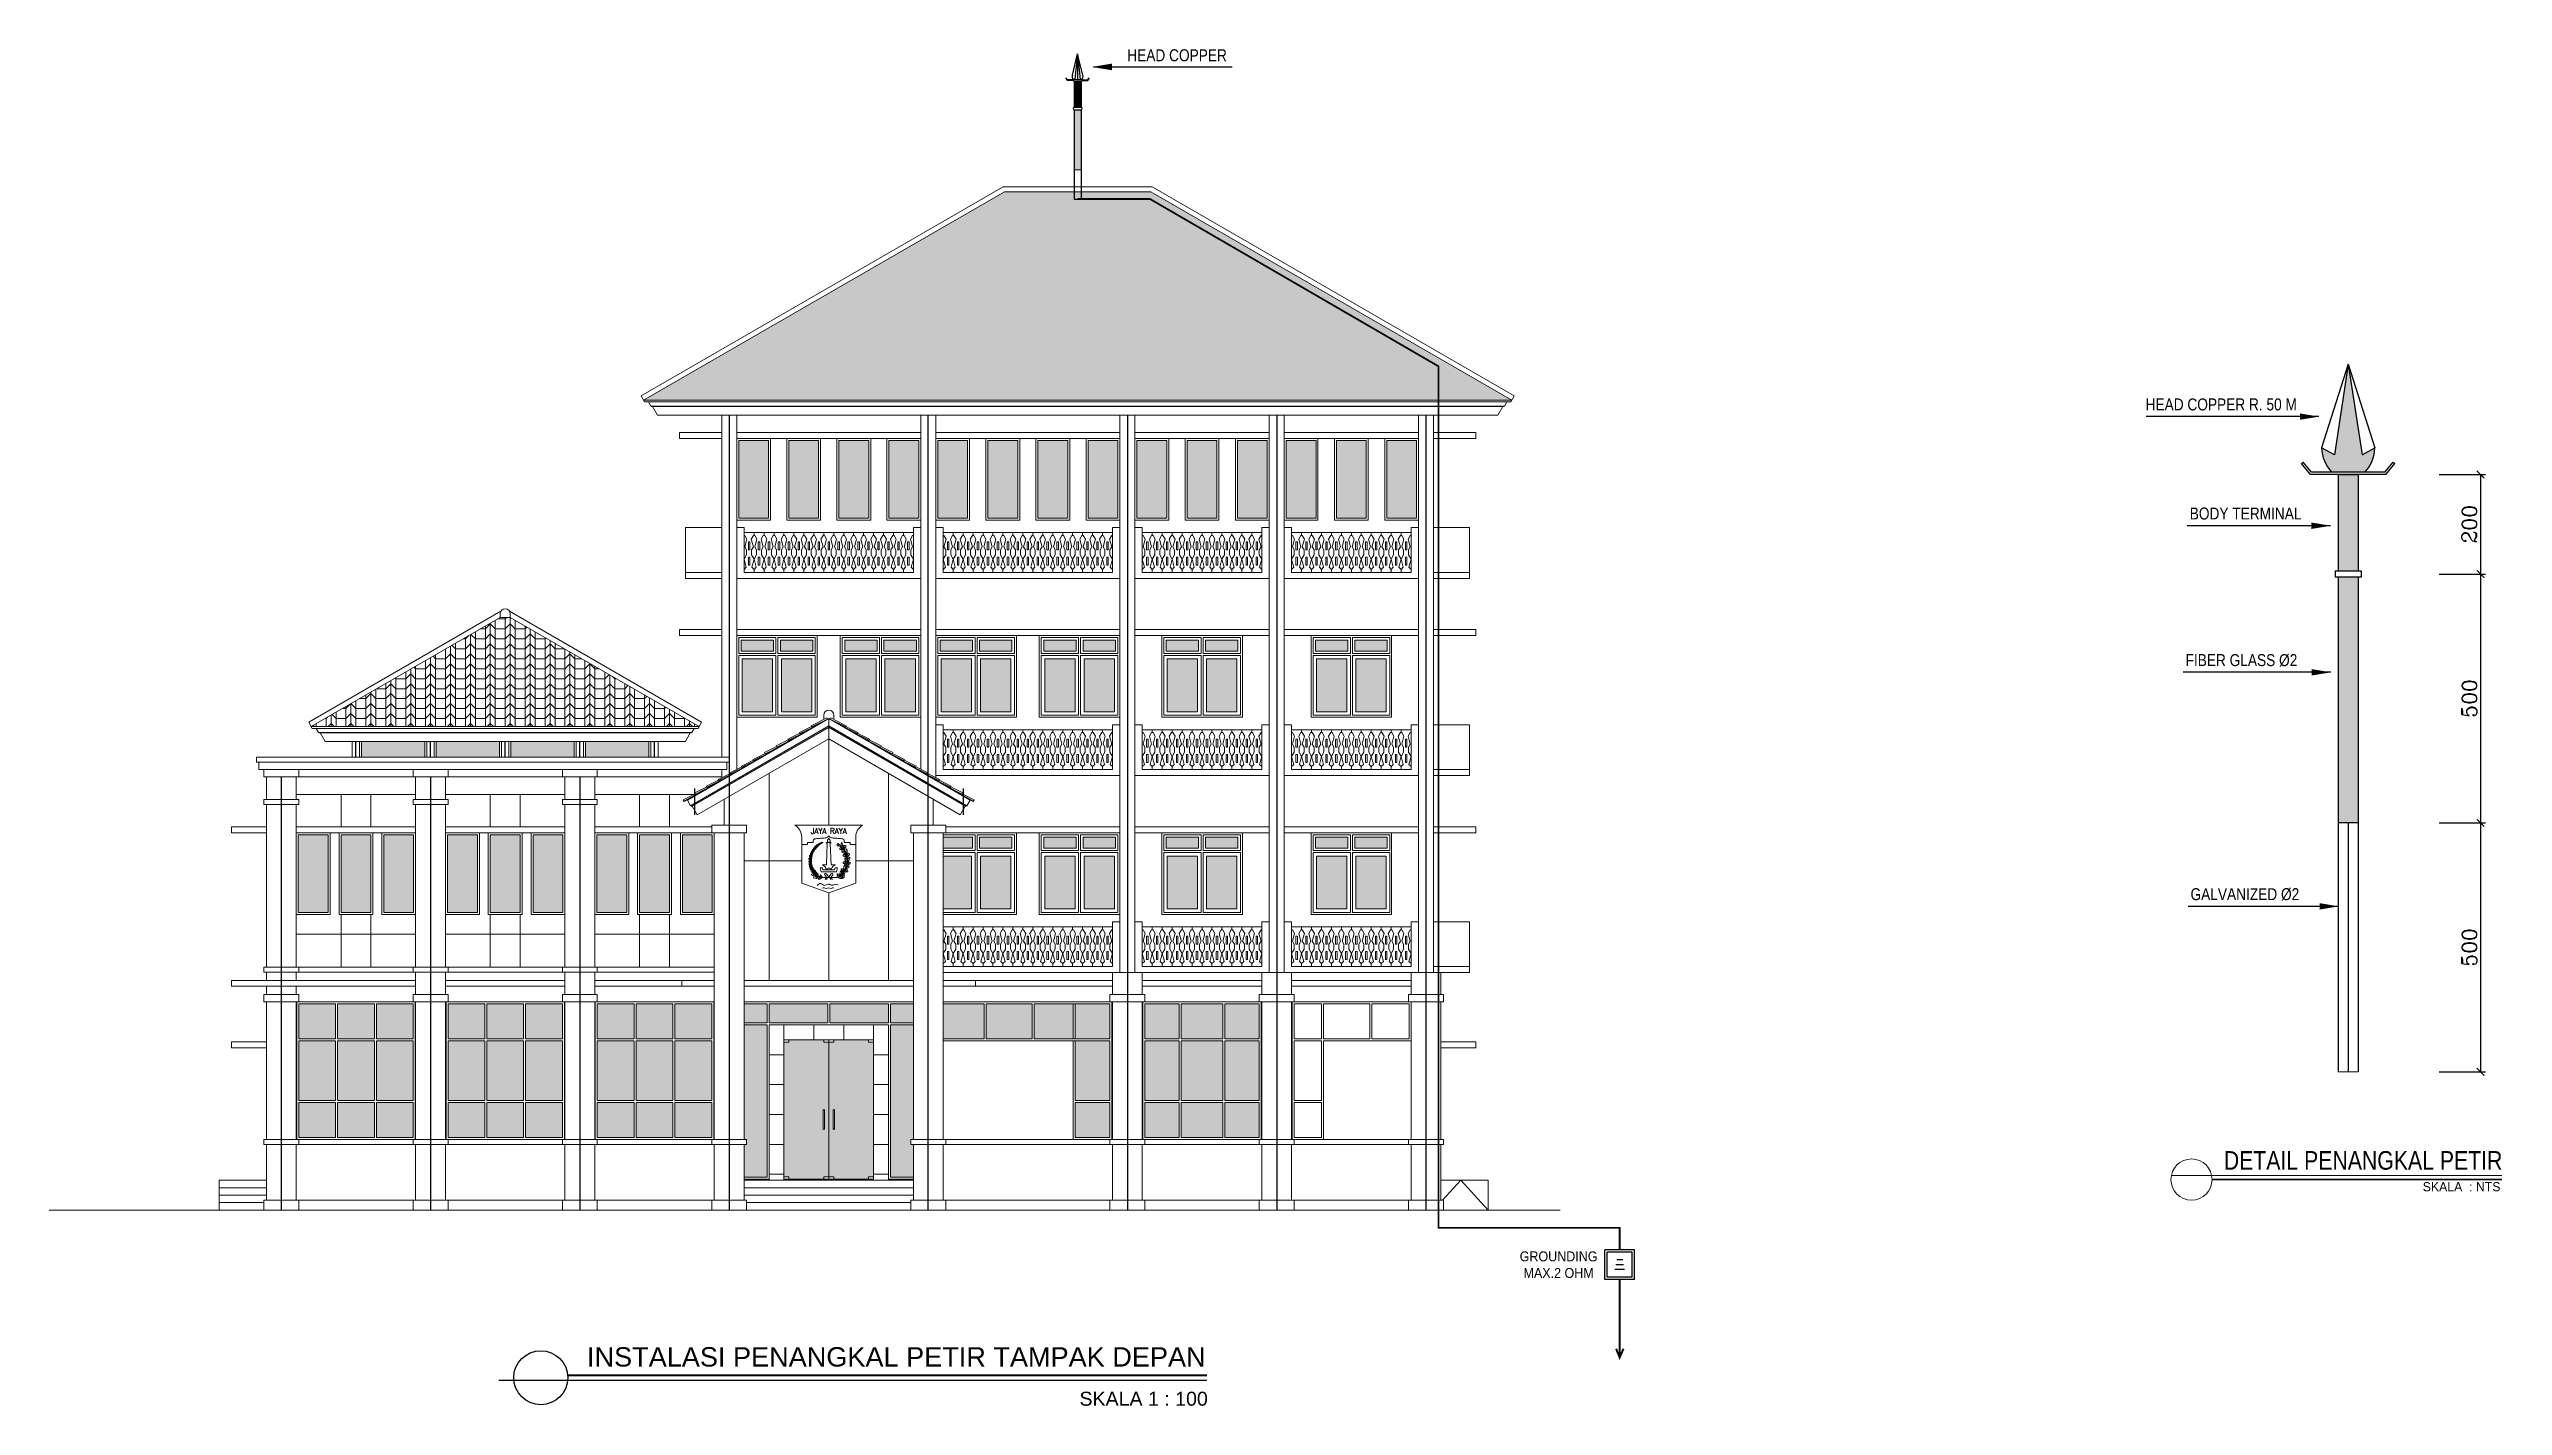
# Model space of a CAD drawing. Header units: millimetres. Extents: x -11 to 39085, y -101 to 28664.
# Drawn here: x 5129 to 14990, y 20949 to 26400 of the extents above; entities that cross this region are included whole.
import ezdxf
from ezdxf.enums import TextEntityAlignment as Align

# ---------------------------------------------------------------- set-up
doc = ezdxf.new("R2010")
doc.units = ezdxf.units.MM
for name, pattern in [('DASHDOT', [1, 0.5, -0.25, 0, -0.25]), ('DASHED', [0.75, 0.5, -0.25]), ('DASHED2', [0.375, 0.25, -0.125])]:
    doc.linetypes.add(name, pattern=pattern)
for name, color, linetype, lineweight in [('ars', 11, 'Continuous', 5), ('din2', 251, 'Continuous', 25), ('GEN', 11, 'Continuous', 5), ('GRS KOP', 1, 'Continuous', 35), ('HACH', 252, 'Continuous', 0), ('kap', 71, 'Continuous', 15), ('kop', 7, 'Continuous', 20), ('kus', 63, 'Continuous', 15), ('lan', 7, 'Continuous', 15), ('logo', 7, 'Continuous', 50), ('not', 7, 'Continuous', 20), ('sol kaca', 9, 'Continuous', 0), ('tem', 5, 'Continuous', 20)]:
    doc.layers.add(name, color=color, linetype=linetype, lineweight=lineweight)
doc.layers.add('as', color=1, linetype='Continuous', plot=False)
for name, color, linetype in [('D1', 1, 'Continuous'), ('D2', 3, 'Continuous'), ('DIM', 8, 'Continuous'), ('HT', 8, 'Continuous'), ('KABEL BC', 7, 'Continuous'), ('PETIR', 2, 'Continuous'), ('RAHMEN025', 7, 'Continuous')]:
    doc.layers.add(name, color=color, linetype=linetype)
doc.styles.add('BARU', font='complex.shx')
doc.styles.add('century', font='romans.shx', dxfattribs={"width": 0.6})
doc.styles.add('NOT', font='ARIALN.TTF')
doc.styles.get("Standard").update_dxf_attribs({"font": 'arial.ttf'})
doc.styles.add('style2', font='verdana.ttf')
pattern_1 = [(90, (5841.99, 10670.115), (-80, 5e-15), []), (90, (5861.99, 10670.115), (-80, 5e-15), []), (90, (5881.99, 10670.115), (-80, 5e-15), []), (45, (5841.987, 10670.115), (2e-15, 40), [28.28427, -84.85281]), (135, (5881.987, 10670.115), (-2e-15, -40), [28.28427, -84.85281]), (0, (5881.987, 10670.115), (0, 40), [40, -40])]

msp = doc.modelspace()

# ---------------------------------------------------------------- texts
at = {"color": 0, "style": 'NOT'}
for s, p in [('HEAD COPPER', (9461.6, 26350.9)), ('HEAD COPPER R. 50 M', (13553.7, 24948.1)), ('BODY TERMINAL', (13731, 24509.8)), ('FIBER GLASS %%C2', (13714.2, 23920.9)), ('GALVANIZED %%C2', (13734.2, 22980.6))]:
    msp.add_text(s, height=48, dxfattribs=at).set_placement(p)
at = {"color": 0}
for s, insert, char_height, width, attachment_point, style in [('{\\fArial|b0|i0|c0|p34;\\W0.9;GROUNDING MAX.2 OHM}', (11194.9, 21515.8), 40, 328.77, 5, 'century'), ('{\\fArial|b0|i0|c0|p34;INSTALASI PENANGKAL PETIR TAMPAK DEPAN}', (7290.5, 21105.6), 77.922, 3749.043, 7, 'style2'), ('{\\fArial|b0|i0|c0|p34;SKALA 1 : 100}', (9785.2, 20948.7), 56.264, 624.024, 9, 'style2')]:
    msp.add_mtext(s, dxfattribs=dict(at, insert=insert, char_height=char_height, width=width, attachment_point=attachment_point, style=style))
at = {"layer": 'DIM', "color": 4, "char_height": 60, "attachment_point": 5, "rotation": 90, "style": 'BARU'}
for s, insert in [('\\A1;200', (14855, 24490.8)), ('\\A1;500', (14855, 23790.8)), ('\\A1;500', (14855, 22790.8))]:
    msp.add_mtext(s, dxfattribs=dict(at, insert=insert))
at = {"layer": 'kop', "color": 5, "style": 'BARU', "width": 0.9}
msp.add_text('JAYA RAYA', height=23.31, dxfattribs=at).set_placement((8262, 23258.1), align=Align.MIDDLE)
at = {"layer": 'not', "color": 0}
for s, insert, char_height, width, attachment_point, style in [('DETAIL PENANGKAL PETIR', (13868, 21972.3), 74.529, 2432.744, 1, 'NOT'), ('{\\fCentury Gothic|b0|i0|c0|p34;SKALA  : NTS}', (14979.6, 21847.8), 36.855, 408.756, 3, 'style2')]:
    msp.add_mtext(s, dxfattribs=dict(at, insert=insert, char_height=char_height, width=width, attachment_point=attachment_point, style=style))

# ---------------------------------------------------------------- blocks, each defined once
blk = doc.blocks.new('_ArchTick')
at = {"color": 0, "linetype": 'ByBlock', "const_width": 0.15}
blk.add_lwpolyline([(-0.5, -0.5), (0.5, 0.5)], dxfattribs=at)
blk = doc.blocks.new('logo granitindo baru')
at = {"layer": 'logo'}
for points in [[(1.03, 1.463), (0.916, 1.574), (0.366, 1.024), (1.1, 0.289), (1.652, 0.843), (1.392, 1.098), (1.281, 0.987), (1.423, 0.84), (1.102, 0.519), (0.594, 1.025)], [(1.721, 1.576), (1.381, 1.236), (1.771, 0.842), (1.341, 0.407), (1.454, 0.294), (2.001, 0.844), (1.609, 1.237), (1.835, 1.464)]]:
    blk.add_hatch(color=8, dxfattribs=at).paths.add_polyline_path(points)
at = {"layer": 'Defpoints'}
blk.add_point((9.7, 0), dxfattribs=at)
at = {"layer": 'logo'}
blk.add_lwpolyline([(1.03, 1.463), (0.916, 1.574), (0.366, 1.024), (1.1, 0.289), (1.652, 0.843), (1.392, 1.098), (1.281, 0.987), (1.423, 0.84), (1.102, 0.519), (0.594, 1.025), (1.03, 1.463), (0.916, 1.574)], dxfattribs=at)
at = {"layer": 'logo', "lineweight": 0}
blk.add_lwpolyline([(1.721, 1.576), (1.381, 1.236), (1.771, 0.842), (1.341, 0.407), (1.454, 0.294), (2.001, 0.844), (1.609, 1.237), (1.835, 1.464), (1.721, 1.576)], dxfattribs=at)
at = {"layer": 'logo', "lineweight": 13}
for points in [[(1.089, 1.403), (0.713, 1.026), (1.101, 0.638), (1.258, 0.794)], [(1.112, 1.38), (0.759, 1.026), (1.101, 0.683), (1.235, 0.817)], [(1.134, 1.357), (0.803, 1.026), (1.101, 0.728), (1.213, 0.839)], [(1.157, 1.334), (0.85, 1.026), (1.101, 0.775), (1.189, 0.863)]]:
    blk.add_lwpolyline(points, dxfattribs=at)
at = {"layer": 'logo', "insert": (2.134, 1.589), "char_height": 0.4, "width": 7.66452, "attachment_point": 1}
blk.add_mtext('{\\fTimes New Roman|b0|i0|c0|p18;PT. \\fCityBlueprint|b0|i0|c2|p2;\\W1.5;GRANITINDO \\fTimes New Roman|b0|i0|c0|p18;\\W1;Cipta Sejati}', dxfattribs=at)
at = {"layer": 'logo', "insert": (2.134, 0.975), "char_height": 0.1, "attachment_point": 1}
blk.add_mtext_dynamic_manual_height_columns('{\\f@Arial Unicode MS|b0|i0|c0|p34;\\H1.4x;\\W1.2;KONSULTAN STUDI - PERENCANA - PENGAWAS - MANAJEMEN\\fTimes New Roman|b0|i0|c0|p18;\\P\\pt0.9;\\H0.71429x;\\W1;Domisili ^I: Gedung Graha Arsa Lt. 4 Jl.Siaga Raya No. 31, Pejaten Barat, Jakarta Selatan 12510\\PStudio I ^I: Jl. Batu I No. 36A, Pejaten Timur, Jakarta Selatan 12510 Tlp. 021 - 71082879 Fax. 021 - 7972072\\PStudio II          : Jl. Sawo Raya No. 4 Rawamangun, Jakarta Timur 13220 Telp / Fax. 021 - 4717152}', width=9.56937, gutter_width=0, heights=[1.67], dxfattribs=at)
blk = doc.blocks.new('kop')
at = {"layer": 'ars'}
for p, q in [((74.521, 35.599), (74.496, 35.614)), ((74.534, 35.595), (74.538, 35.581)), ((74.578, 35.526), (74.553, 35.541)), ((74.578, 35.526), (74.581, 35.555)), ((74.537, 35.048), (74.537, 35.078)), ((74.552, 35.066), (74.578, 35.081)), ((74.6, 35.468), (74.612, 35.457)), ((74.621, 35.202), (74.607, 35.228)), ((74.614, 35.467), (74.614, 35.452)), ((74.634, 35.366), (74.615, 35.388)), ((74.621, 35.202), (74.64, 35.225)), ((74.631, 35.289), (74.635, 35.273)), ((74.634, 35.366), (74.643, 35.394)), ((74.642, 35.304), (74.637, 35.29)), ((74.472, 34.989), (74.502, 34.992))]:
    blk.add_line(p, q, dxfattribs=at)
for centre, radius, start, end in [((74.278, 35.315), 0.405, 114.0856, 237.6325), ((73.942, 35.493), 0.0488, 150.2996, 214.761), ((73.859, 35.489), 0.0488, 330.2996, 34.761), ((73.948, 35.451), 0.0488, 98.58, 163.0414), ((73.894, 35.513), 0.0488, 278.58, 343.0414), ((73.961, 35.528), 0.0488, 145.7989, 210.2603), ((73.879, 35.531), 0.0488, 325.7989, 30.2603), ((73.916, 35.552), 0.0488, 274.0793, 338.5407), ((73.965, 35.485), 0.0488, 94.0793, 158.5407), ((73.985, 35.56), 0.0488, 139.3679, 203.8292), ((73.904, 35.572), 0.0488, 319.3679, 23.8292), ((73.984, 35.517), 0.0488, 87.6483, 152.1096), ((73.943, 35.589), 0.0488, 267.6483, 332.1096), ((74.012, 35.589), 0.0488, 133.8416, 198.303), ((73.932, 35.609), 0.0488, 313.8416, 18.303), ((74.007, 35.547), 0.0488, 82.122, 146.5834), ((73.973, 35.622), 0.0488, 262.122, 326.5834), ((74.036, 35.612), 0.0439, 126.6239, 191.0853), ((73.967, 35.639), 0.0439, 306.6239, 11.0853), ((74.026, 35.575), 0.0439, 74.9043, 139.3657), ((74.005, 35.646), 0.0439, 254.9043, 319.3657), ((74, 35.656), 0.0352, 303.961, 8.4223), ((74.054, 35.632), 0.0352, 123.961, 188.4223), ((74.045, 35.603), 0.0352, 72.2414, 136.7027), ((74.03, 35.66), 0.0352, 252.2414, 316.7027), ((74.027, 35.676), 0.0352, 297.7406, 2.2019), ((74.078, 35.647), 0.0352, 117.7406, 182.2019), ((74.066, 35.619), 0.0352, 66.021, 130.4823), ((74.057, 35.677), 0.0352, 246.021, 310.4823), ((74.097, 35.661), 0.0281, 113.4007, 177.862), ((74.058, 35.688), 0.0281, 293.4007, 357.862), ((74.086, 35.64), 0.0281, 61.6811, 126.1424), ((74.082, 35.687), 0.0281, 241.6811, 306.1424), ((74.082, 35.701), 0.0281, 293.4007, 357.862), ((74.121, 35.674), 0.0281, 113.4007, 177.862), ((74.11, 35.653), 0.0281, 61.6811, 126.1424), ((74.106, 35.7), 0.0281, 241.6811, 306.1424), ((74.117, 35.713), 0.0281, 260.9368, 325.3982), ((74.136, 35.669), 0.0281, 80.9368, 145.3982), ((74.232, 35.315), 0.405, 302.3675, 44.4851), ((74.485, 35.674), 0.0613, 235.5154, 280.6207), ((74.445, 35.613), 0.0507, 1.4248, 71.624), ((74.541, 35.601), 0.0613, 235.5154, 280.6207), ((74.589, 35.652), 0.0795, 151.1819, 225.9956), ((74.502, 35.54), 0.0507, 1.4248, 71.624), ((74.526, 35.44), 0.0795, 20.9123, 95.7261), ((74.592, 35.547), 0.0795, 200.9123, 275.7261), ((74.464, 35.633), 0.0795, 331.1819, 45.9956), ((74.611, 35.596), 0.0507, 162.5946, 232.7938), ((74.538, 35.6), 0.0613, 313.598, 358.7033), ((74.684, 35.504), 0.0795, 133.1999, 208.0136), ((74.559, 35.525), 0.0795, 313.1999, 28.0136), ((73.816, 35.253), 0.061, 2.2926, 66.7539), ((73.901, 35.312), 0.061, 182.2926, 246.7539), ((73.829, 35.191), 0.061, 12.6628, 77.1241), ((73.902, 35.264), 0.061, 192.6628, 257.1241), ((73.906, 35.362), 0.061, 172.3995, 236.8608), ((73.812, 35.319), 0.061, 352.3995, 56.8608), ((73.907, 35.225), 0.061, 200.2151, 264.6765), ((73.844, 35.143), 0.061, 20.2151, 84.6765), ((73.916, 35.414), 0.061, 164.619, 229.0804), ((73.817, 35.384), 0.061, 344.619, 49.0804), ((73.921, 35.183), 0.061, 206.1601, 270.6214), ((73.867, 35.095), 0.061, 26.1601, 90.6214), ((73.933, 35.316), 0.061, 120.6799, 185.1412), ((73.842, 35.364), 0.061, 300.6799, 5.1412), ((73.923, 35.456), 0.0488, 158.8649, 223.3262), ((73.936, 35.271), 0.061, 130.573, 195.0343), ((73.852, 35.424), 0.061, 292.8994, 357.3608), ((73.937, 35.365), 0.061, 112.8994, 177.3608), ((73.842, 35.44), 0.0488, 338.8649, 43.3262), ((73.837, 35.302), 0.061, 310.573, 15.0343), ((73.943, 35.23), 0.061, 140.9432, 205.4045), ((73.873, 35.469), 0.0488, 287.1453, 351.6066), ((73.935, 35.415), 0.0488, 107.1453, 171.6066), ((73.841, 35.243), 0.061, 320.9432, 25.4045), ((73.941, 35.145), 0.061, 208.508, 272.9693), ((73.891, 35.055), 0.061, 28.508, 92.9693), ((73.957, 35.19), 0.061, 140.9432, 205.4045), ((73.854, 35.203), 0.061, 320.9432, 25.4045), ((73.921, 35.015), 0.061, 40.0311, 104.4924), ((73.953, 35.113), 0.061, 220.0311, 284.4924), ((73.974, 35.153), 0.061, 146.9028, 211.3642), ((73.871, 35.155), 0.061, 326.9028, 31.3642), ((73.956, 34.978), 0.061, 49.2006, 113.662), ((73.971, 35.08), 0.061, 229.2006, 293.662), ((73.997, 35.115), 0.061, 146.6953, 211.1566), ((73.893, 35.117), 0.061, 326.6953, 31.1566), ((74.021, 35.084), 0.061, 144.8635, 209.3249), ((73.918, 35.089), 0.061, 324.8635, 29.3249), ((73.99, 34.949), 0.061, 44.4223, 108.8836), ((74.014, 35.049), 0.061, 224.4223, 288.8836), ((74.049, 35.054), 0.061, 144.4903, 208.9516), ((73.946, 35.059), 0.061, 324.4903, 28.9516), ((74.08, 35.031), 0.061, 156.1803, 220.6416), ((73.978, 35.016), 0.061, 336.1803, 40.6416), ((74.567, 35.052), 0.0795, 137.1076, 211.9214), ((74.441, 35.064), 0.0795, 317.1076, 31.9214), ((74.547, 34.969), 0.0507, 83.4432, 153.6424), ((74.569, 34.993), 0.0612, 69.8962, 144.7099), ((74.541, 35.085), 0.0612, 249.8962, 324.7099), ((74.582, 35.119), 0.0613, 176.9872, 222.0926), ((74.509, 35.12), 0.0507, 302.8967, 13.0959), ((74.644, 35.186), 0.0795, 153.0891, 227.9029), ((74.627, 35.286), 0.0613, 205.6201, 250.7254), ((74.52, 35.163), 0.0795, 333.0891, 47.9029), ((74.623, 35.449), 0.0613, 217.2288, 262.3342), ((74.629, 35.078), 0.0507, 106.5818, 176.781), ((74.591, 35.141), 0.0613, 257.5851, 302.6905), ((74.663, 35.361), 0.0795, 171.1641, 245.9779), ((74.552, 35.301), 0.0795, 351.1641, 65.9779), ((74.566, 35.403), 0.0507, 343.1383, 53.3375), ((74.562, 35.252), 0.0507, 331.5296, 41.7288), ((74.602, 35.228), 0.0795, 271.02, 345.8338), ((74.68, 35.129), 0.0795, 91.02, 165.8338), ((74.682, 35.427), 0.0507, 150.0679, 220.2671), ((74.688, 35.241), 0.0507, 128.2781, 198.4773), ((74.63, 35.285), 0.0613, 279.2815, 324.3868), ((74.721, 35.315), 0.0795, 113.3027, 188.1164), ((74.611, 35.377), 0.0795, 293.3027, 8.1164), ((74.611, 35.447), 0.0613, 301.0712, 346.1766), ((74.537, 35.042), 0.0613, 234.4466, 279.5519)]:
    blk.add_arc(centre, radius, start, end, dxfattribs=at)
at = {"layer": 'ars', "color": 11}
for centre, radius, start, end in [((74.491, 34.995), 0.0613, 158.8696, 203.9749), ((74.422, 35.02), 0.0507, 284.779, 354.9783), ((74.44, 34.986), 0.016, 270, 302.3675)]:
    blk.add_arc(centre, radius, start, end, dxfattribs=at)
at = {"layer": 'ars'}
for points, start_tangent, end_tangent in [([(74.461, 35.651), (74.466, 35.634), (74.45, 35.624), (74.429, 35.623), (74.426, 35.64), (74.439, 35.661), (74.444, 35.672), (74.461, 35.663), (74.461, 35.651)], (0.714442, -0.699695), (0.714442, -0.699695)), ([(74.518, 35.578), (74.523, 35.561), (74.507, 35.551), (74.486, 35.55), (74.483, 35.567), (74.496, 35.588), (74.501, 35.599), (74.518, 35.589), (74.518, 35.578)], (0.714442, -0.699695), (0.714442, -0.699695)), ([(74.571, 35.605), (74.582, 35.591), (74.6, 35.598), (74.612, 35.615), (74.601, 35.627), (74.576, 35.629), (74.564, 35.631), (74.562, 35.612), (74.571, 35.605)], (0.149901, -0.988701), (0.149901, -0.988701)), ([(74.463, 35.013), (74.447, 35.004), (74.433, 35.018), (74.428, 35.037), (74.443, 35.045), (74.467, 35.037), (74.479, 35.034), (74.474, 35.016), (74.463, 35.013)], (-0.515761, -0.856733), (-0.515761, -0.856733)), ([(74.551, 35.127), (74.539, 35.113), (74.521, 35.122), (74.51, 35.139), (74.522, 35.151), (74.547, 35.151), (74.559, 35.152), (74.56, 35.133), (74.551, 35.127)], (-0.223771, -0.974642), (-0.223771, -0.974642)), ([(74.549, 35.011), (74.537, 34.997), (74.548, 34.981), (74.566, 34.972), (74.576, 34.985), (74.573, 35.01), (74.573, 35.022), (74.554, 35.021), (74.549, 35.011)], (-0.942817, -0.33331), (-0.942817, -0.33331)), ([(74.594, 35.435), (74.593, 35.416), (74.574, 35.412), (74.555, 35.418), (74.556, 35.435), (74.576, 35.451), (74.584, 35.459), (74.597, 35.445), (74.594, 35.435)], (0.458819, -0.88853), (0.458819, -0.88853)), ([(74.596, 35.277), (74.591, 35.26), (74.572, 35.259), (74.554, 35.269), (74.559, 35.285), (74.581, 35.297), (74.591, 35.303), (74.601, 35.287), (74.596, 35.277)], (0.270637, -0.962681), (0.270637, -0.962681)), ([(74.614, 35.117), (74.608, 35.1), (74.624, 35.089), (74.645, 35.088), (74.649, 35.104), (74.636, 35.126), (74.631, 35.137), (74.614, 35.128), (74.614, 35.117)], (-0.735998, -0.676983), (-0.735998, -0.676983)), ([(74.644, 35.445), (74.652, 35.429), (74.671, 35.432), (74.687, 35.445), (74.678, 35.46), (74.654, 35.467), (74.643, 35.472), (74.637, 35.453), (74.644, 35.445)], (-0.068112, -0.997678), (-0.068112, -0.997678)), ([(74.66, 35.272), (74.661, 35.253), (74.68, 35.25), (74.699, 35.256), (74.697, 35.273), (74.677, 35.288), (74.669, 35.297), (74.656, 35.282), (74.66, 35.272)], (-0.433585, -0.901113), (-0.433585, -0.901113))]:
    blk.add_spline(points, degree=3, dxfattribs=dict(at, start_tangent=start_tangent, end_tangent=end_tangent))
for points in [[(74.445, 34.97), (74.47, 34.975), (74.522, 34.973), (74.56, 34.955)], [(74.445, 34.97), (74.468, 34.959), (74.518, 34.947), (74.56, 34.955)]]:
    blk.add_spline(points, degree=3, dxfattribs=at)
at = {"layer": 'GRS KOP'}
for p, q in [((73, 1), (73, 54)), ((83, 1), (83, 54)), ((73, 53), (83, 53)), ((73, 47), (83, 47)), ((73, 46), (83, 46)), ((73, 9.2), (83, 9.2))]:
    blk.add_line(p, q, dxfattribs=at)
blk.add_lwpolyline([(1, 54), (83, 54), (83, 1), (1, 1)], close=True, dxfattribs=at)
at = {"layer": 'kop', "color": 7}
for p, q in [((84, 55), (0, 55)), ((0, 55), (0, 0)), ((84, 55), (84, 0)), ((84, 55), (84, 0)), ((74.205, 35.69), (74.305, 35.69)), ((74.225, 35.67), (74.205, 35.23)), ((74.235, 35.698), (74.275, 35.698)), ((74.285, 35.67), (74.305, 35.23)), ((74.075, 35.17), (74.124, 35.17)), ((74.075, 35.17), (74.095, 35.09)), ((74.095, 35.09), (74.415, 35.09)), ((74.124, 35.23), (74.124, 35.228)), ((74.124, 35.23), (74.205, 35.23)), ((74.124, 35.228), (74.129, 35.228)), ((74.124, 35.17), (74.134, 35.13)), ((74.134, 35.13), (74.376, 35.13)), ((74.195, 35.15), (74.235, 35.15)), ((74.275, 35.15), (74.315, 35.15)), ((74.305, 35.23), (74.386, 35.23)), ((74.376, 35.13), (74.386, 35.17)), ((74.381, 35.228), (74.386, 35.228)), ((74.386, 35.23), (74.386, 35.228)), ((74.386, 35.17), (74.435, 35.17)), ((74.415, 35.09), (74.435, 35.17)), ((0, 0), (84, 0))]:
    blk.add_line(p, q, dxfattribs=at)
at = {"layer": 'kop'}
for p, q in [((83, 36.6), (73, 36.6)), ((73.2, 34.4), (73.2, 36.4)), ((82.8, 36.4), (73.2, 36.4)), ((82.8, 34.4), (82.8, 36.4)), ((82.8, 34.4), (73.2, 34.4)), ((73.2, 31.6), (73.2, 34.2)), ((82.8, 34.2), (73.2, 34.2)), ((82.8, 31.6), (82.8, 34.2)), ((82.8, 33.6), (73.2, 33.6)), ((82.8, 31.6), (73.2, 31.6)), ((73.2, 27.4), (73.2, 31.4)), ((82.8, 31.4), (73.2, 31.4)), ((82.8, 27.4), (82.8, 31.4)), ((82.8, 30.8), (73.2, 30.8)), ((82.8, 28.8), (73.2, 28.8)), ((82.8, 28.2), (73.2, 28.2)), ((82.8, 27.4), (73.2, 27.4)), ((73.2, 23.6), (73.2, 27.2)), ((82.8, 27.2), (73.2, 27.2)), ((82.8, 23.6), (82.8, 27.2)), ((82.8, 26.6), (73.2, 26.6)), ((76.089, 23.976), (79.928, 23.976)), ((82.8, 23.6), (73.2, 23.6)), ((73.2, 19.8), (73.2, 23.4)), ((82.8, 23.4), (73.2, 23.4)), ((82.8, 19.8), (82.8, 23.4)), ((82.8, 22.8), (73.2, 22.8)), ((76.127, 20.296), (79.863, 20.296)), ((82.8, 19.8), (73.2, 19.8)), ((73.2, 16), (73.2, 19.6)), ((82.8, 19.6), (73.2, 19.6)), ((82.8, 16), (82.8, 19.6)), ((82.8, 19), (73.2, 19)), ((82.8, 16), (73.2, 16)), ((73.2, 9.4), (73.2, 15)), ((82.8, 15), (73.2, 15)), ((82.8, 9.4), (82.8, 15)), ((82.8, 12.8), (73.2, 12.8)), ((82.8, 12.4), (73.2, 12.4)), ((73.2, 12.4), (73.2, 11.4)), ((76.4, 9.4), (76.4, 12.8)), ((79.842, 9.4), (79.842, 12.8)), ((82.8, 11.4), (73.2, 11.4)), ((82.8, 10.4), (73.2, 10.4)), ((82.8, 9.4), (73.2, 9.4)), ((73.2, 7.8), (82.8, 7.8)), ((73.2, 6.5), (82.8, 6.5)), ((79.8, 3.8), (79.8, 6.5)), ((73.2, 6), (82.8, 6)), ((76.5, 2.2), (76.5, 3.6)), ((79.8, 1.2), (79.8, 3.6)), ((73.2, 3.2), (82.8, 3.2)), ((73.2, 2.2), (82.8, 2.2))]:
    blk.add_line(p, q, dxfattribs=at)
at = {"layer": 'kop', "color": 5}
for p, q in [((74.955, 36.05), (73.555, 36.05)), ((73.695, 35.81), (73.695, 34.85)), ((73.695, 35.65), (73.815, 35.65)), ((73.815, 35.69), (73.815, 35.65)), ((73.815, 35.69), (73.935, 35.69)), ((73.935, 35.73), (73.935, 35.69)), ((74.575, 35.73), (74.575, 35.69)), ((74.695, 35.69), (74.575, 35.69)), ((74.695, 35.69), (74.695, 35.65)), ((74.815, 35.65), (74.695, 35.65)), ((74.815, 35.81), (74.815, 34.85)), ((74.225, 34.95), (74.171, 35.022)), ((74.255, 34.986), (74.203, 35.046)), ((74.255, 34.986), (74.307, 35.046)), ((74.285, 34.95), (74.339, 35.022)), ((73.695, 34.85), (74.255, 34.65)), ((74.225, 34.95), (74.21, 34.93)), ((74.255, 34.65), (74.815, 34.85)), ((74.285, 34.95), (74.3, 34.93))]:
    blk.add_line(p, q, dxfattribs=at)
at = {"layer": 'kop', "color": 7}
for points in [[(74.235, 35.698), (74.233, 35.701), (74.231, 35.704), (74.229, 35.707), (74.228, 35.71), (74.227, 35.713), (74.227, 35.715), (74.226, 35.718), (74.226, 35.72), (74.226, 35.723), (74.226, 35.725), (74.226, 35.728), (74.226, 35.731), (74.226, 35.733), (74.227, 35.736), (74.228, 35.738), (74.229, 35.741), (74.23, 35.743), (74.232, 35.746), (74.234, 35.749), (74.236, 35.753), (74.24, 35.758), (74.244, 35.763), (74.249, 35.77), (74.255, 35.778)], [(74.275, 35.698), (74.277, 35.701), (74.279, 35.704), (74.281, 35.707), (74.282, 35.71), (74.283, 35.713), (74.283, 35.715), (74.284, 35.718), (74.284, 35.72), (74.284, 35.723), (74.284, 35.725), (74.284, 35.728), (74.284, 35.731), (74.284, 35.733), (74.283, 35.736), (74.282, 35.738), (74.281, 35.741), (74.28, 35.743), (74.278, 35.746), (74.276, 35.749), (74.274, 35.753), (74.27, 35.758), (74.266, 35.763), (74.261, 35.77), (74.255, 35.778)]]:
    blk.add_lwpolyline(points, dxfattribs=at)
at = {"layer": 'kop', "color": 1}
blk.add_lwpolyline([(74.07, 34.97), (74.44, 34.97)], close=True, dxfattribs=at)
at = {"layer": 'kop', "color": 5}
for points in [[(74.21, 34.97), (74.18, 34.93)], [(74.3, 34.97), (74.33, 34.93)]]:
    blk.add_lwpolyline(points, dxfattribs=at)
at = {"layer": 'kop'}
for points in [[(76.189, 16.449), (79.826, 16.449)], [(76.4, 10.882), (79.842, 10.882)]]:
    blk.add_lwpolyline(points, dxfattribs=at)
for points in [[(73.2, 15.2), (82.8, 15.2), (82.8, 15.8), (73.2, 15.8)], [(73.2, 8.4), (82.8, 8.4), (82.8, 9), (73.2, 9)], [(73.2, 3.8), (82.8, 3.8), (82.8, 8.2), (73.2, 8.2)], [(73.2, 1.2), (82.8, 1.2), (82.8, 3.6), (73.2, 3.6)]]:
    blk.add_lwpolyline(points, close=True, dxfattribs=at)
at = {"layer": 'kop', "color": 5}
for centre, radius, start, end in [((73.419, 35.81), 0.276, 0, 60.5129), ((75.091, 35.81), 0.276, 119.4871, 180), ((73.975, 35.73), 0.04, 90, 180), ((74.535, 35.73), 0.04, 0, 90), ((74.187, 35.034), 0.02, 36.8699, 216.8699), ((74.323, 35.034), 0.02, 323.1301, 143.1301)]:
    blk.add_arc(centre, radius, start, end, dxfattribs=at)
at = {"layer": 'kop', "color": 7}
for centre, radius, start, end in [((74.198, 35.663), 0.0283, 15, 75), ((74.312, 35.663), 0.0283, 105, 165), ((74.079, 35.119), 0.12, 15, 65.3894), ((74.255, 35.15), 0.02, 0, 180), ((74.431, 35.119), 0.12, 114.6106, 165)]:
    blk.add_arc(centre, radius, start, end, dxfattribs=at)
at = {"layer": 'kop', "color": 1}
blk.add_arc((74.07, 34.986), 0.016, 237.6325, 270, dxfattribs=at)
at = {"layer": 'kop', "color": 5}
for points in [[(74.255, 35.83), (74.232, 35.807), (74.2, 35.793), (74.12, 35.782), (74.046, 35.777), (73.975, 35.77)], [(74.255, 35.83), (74.278, 35.807), (74.31, 35.793), (74.39, 35.782), (74.464, 35.777), (74.535, 35.77)], [(74.023, 34.99), (74.006, 34.984), (73.974, 34.992), (73.925, 35.01), (73.891, 35.041)], [(74.125, 34.97), (74.112, 34.996), (74.085, 35.02), (74.081, 35.031)], [(74.038, 34.971), (74.016, 34.967), (73.997, 34.959), (73.964, 34.956), (73.932, 34.964)], [(74.082, 34.965), (74.066, 34.956), (74.034, 34.952), (74.006, 34.952), (73.992, 34.948)], [(74.015, 34.807), (74.089, 34.844), (74.162, 34.807), (74.249, 34.833), (74.326, 34.809), (74.4, 34.83), (74.45, 34.817)], [(74.125, 34.97), (74.104, 34.959), (74.093, 34.947), (74.051, 34.932), (74.033, 34.937)], [(74.113, 34.984), (74.085, 34.986), (74.071, 34.993), (74.051, 34.993)], [(74.12, 34.747), (74.16, 34.759), (74.204, 34.744), (74.255, 34.753), (74.3, 34.744), (74.332, 34.758), (74.357, 34.749)]]:
    blk.add_spline(points, degree=3, dxfattribs=at)
at = {"xscale": 0.9500000000000455, "yscale": 0.9500000000000455, "zscale": 0.9500000000000455}
blk.add_blockref('logo granitindo baru', (73.307, 13.056), dxfattribs=at)
at = {"layer": 'kop'}
for s, height, p in [('KETERANGAN ', 0.35, (78, 53.5)), ('CATATAN', 0.35, (78, 46.5)), ('PEMERINTAH PROVINSI', 0.29998, (78.8, 35.75)), ('DAERAH KHUSUS IBUKOTA JAKARTA', 0.29998, (78.8, 35.25)), ('PEMBERI TUGAS', 0.3, (78, 33.9)), ('NAMA KEGIATAN', 0.3, (78, 31.1)), ('LOKASI / ALAMAT', 0.3, (78, 28.5)), ('JALAN ARABIKA 3 PONDOK KOPI, DURENSAWIT, JAKARTA TIMUR', 0.2, (77.986, 27.8)), ('MENGETAHUI / MENCATAT', 0.3, (78, 26.9)), ('BAMBANG MUSYAWARDANA', 0.19926, (78.007, 24.183)), ('NIP. 19580928 198703 1 003', 0.19926, (78.007, 23.78)), ('MENYETUJUI', 0.3, (78, 23.1)), ('Drs. MANSON SINAGA, M.Si.', 0.19926, (78.009, 20.496)), ('NIP. 19630114 198503 1 008', 0.19926, (78.009, 20.071)), ('MENGETAHUI', 0.3, (78, 19.3)), ('NIP. 19651215 198503 2 003', 0.2, (77.999, 16.264)), ('IKA LESTARI AJI, S.E., M.M.', 0.2, (77.999, 16.625)), ('KONSULTAN PERENCANA', 0.3, (78, 15.5)), ('NAMA', 0.2, (78, 12.6)), ('TTD', 0.2, (81.2, 12.6)), ('DATA GAMBAR', 0.3, (78, 8.7)), ('JENIS GAMBAR', 0.2, (78, 8)), ('MEKANIKAL & ELEKTRIKAL', 0.5, (78, 7.146)), ('NAMA GAMBAR', 0.2, (76.5, 6.25)), ('SKALA', 0.2, (81.3, 6.25)), ('KODE GAMBAR', 0.2, (74.85, 3.4)), ('NO. LEMBAR', 0.2, (78.15, 3.4)), ('TOTAL LEMBAR', 0.2, (81.3, 3.4)), ('EL', 0.35, (74.844, 2.65)), ('TAHUN ANGGARAN', 0.35, (76.545, 1.65)), ('2015', 0.35, (81.349, 1.65))]:
    blk.add_text(s, height=height, dxfattribs=at).set_placement(p, align=Align.MIDDLE)
at = {"layer": 'kop', "color": 5, "style": 'BARU', "width": 0.9}
blk.add_text('JAYA RAYA', height=0.12, dxfattribs=at).set_placement((74.255, 35.93), align=Align.MIDDLE)
at = {"layer": 'kop'}
blk.add_text('0744/P/LAK-B/DPPB/V-2014', height=0.16877, dxfattribs=at).set_placement((78.122, 10.609), align=Align.CENTER)
for s, insert, char_height, width, attachment_point in [('\\pi-0.6,l0.6,t0.6;1.^IPENGESAHAN  DINAS PERUMAHAN DAN GEDUNG PEMERINTAH DAERAH KOTA ADMINISTRASI JAKARTA TIMUR ADALAH HANYA SEBATAS KONTROL TERHADAP KESESUAIAN DENGAN REGULASI PERIZINAN DAN PEMENUHAN TERHADAP STANDAR DAN KAIDAH TEKNIS PERENCANAAN YANG BERLAKU, SERTA PEMENUHAN TERHADAP KEBUTUHAN FUNGSI BANGUNAN.\\P\\P2.^IPENGESAHAN  DINAS PERUMAHAN DAN GEDUNG PEMERINTAH DAERAH KOTA ADMINISTRASI JAKARTA TIMUR, TIDAK MEMINDAHKAN TANGGUNG JAWAB PROFESI SEBAGAI KONSULTAN PERENCANA. TANGGUNG JAWAB PROFESI DAN RESIKO SANKSI APABILA TERJADI KEGAGALAN BANGUNAN ATAU KEGAGALAN PEKERJAAN KONSTRUKSI TETAP MELEKAT PADA TENAGA AHLI DAN BADAN USAHA KONSULTAN PERENCANA YANG MEMBUAT PRODUK PERENCANAAN.', (73.2, 49.875), 0.2, 9.6, 4), ('PENANGGUNG\\PJAWAB PERENCANA', (73.4, 12.15), 0.2, 8.33062, 1), ('DIMAS VALINDRA, ST\\PDIREKTUR UTAMA', (76.77, 12.15), 0.2, 8.16499, 1), ('PENANGGUNG\\PJAWAB M/E/P', (73.4, 11.15), 0.2, 8.79211, 1), ('\\pi0.69141;Ir. ABDUL HAMID', (76.213, 11.211), 0.1893, 3.45995, 1), ('DI GAMBAR', (73.4, 10), 0.2, 7.59768, 1)]:
    blk.add_mtext(s, dxfattribs=dict(at, insert=insert, char_height=char_height, width=width, attachment_point=attachment_point))
at = {"layer": 'kop', "attachment_point": 1, "style": 'BARU'}
for s, width, insert, char_height in [('\\pi1.4375;{\\fRomantic|b0|i0|c2|p2;SEKRETARIAT KOTA\\P\\pi1.3461;KOTA ADMINISTRASI\\P\\pi1.9027;JAKARTA TIMUR}', 7.94943, (74.033, 33.359), 0.35), ('\\pi0.65609;{\\fArial|b0|i0|c0|p34;WALIKOTA KOTA ADMINISTRASI JAKARTA TIMUR\\P\\pi1.7645;SELAKU PENGGUNA ANGGARAN}', 7.94943, (74.027, 26.434), 0.2), ('\\pi1.5072;{\\fArial|b0|i0|c0|p34;KEPALA BAGIAN TATA PEMERINTAHAN\\P\\pi0.57794;SEKRETARIAT KOTA ADMINISTRASI JAKARTA TIMUR\\P\\pi1.4412;SELAKU PEJABAT PEMBUAT KOMITMEN}', 8.28085, (73.847, 22.638), 0.2), ('\\pi0.5226;{\\fArial|b0|i0|c0|p34;KEPALA DINAS PERUMAHAN DAN GEDUNG PEMDA\\P\\pi2.3288; PROVINSI DKI JAKARTA}', 7.94943, (74.022, 18.833), 0.2)]:
    blk.add_mtext_dynamic_manual_height_columns(s, width=width, gutter_width=1.5, heights=[0], dxfattribs=dict(at, insert=insert, char_height=char_height))
at = {"layer": 'kop', "insert": (73.407, 30.464), "char_height": 0.3, "attachment_point": 1}
blk.add_mtext_dynamic_manual_height_columns('\\pi1.5207;PERENCANAAN REHAB TOTAL \\P\\pi0.10089;KANTOR LURAH PONDOK KOPI BERKONSEP \\P\\pi0.28547;HEMAT ENERGI DAN RAMAH LINGKUNGAN', width=9.21201, gutter_width=1.5, heights=[0], dxfattribs=at)
at = {"layer": 'kop', "style": 'BARU', "flags": 4}
for p, height in [((73.8, 5.4), 0.35), ((80.303, 5.382), 0.25), ((73.8, 4.9), 0.35), ((80.303, 4.882), 0.25), ((73.8, 4.4), 0.35), ((80.303, 4.382), 0.25)]:
    blk.add_attdef('-', p, '', height=height, dxfattribs=at)
at = {"layer": 'kop', "flags": 4}
for tag, p in [('AR-00', (78.057, 2.648)), ('00', (81.238, 2.647))]:
    blk.add_attdef(tag, text='', height=0.35, dxfattribs=at).set_placement(p, align=Align.MIDDLE)

# ---------------------------------------------------------------- hatches: boundary and pattern name
at = {"layer": 'ars'}
h = msp.add_hatch(dxfattribs=at)
h.set_pattern_fill('PLENTONG', color=256, scale=20)
h.set_pattern_definition(pattern_1)
h.paths.add_polyline_path([(11006.6, 24989.1), (9556.2, 25826.4), (8967.7, 25826.4), (7517.4, 24989.1)])
h = msp.add_hatch(dxfattribs=at)
h.set_pattern_fill('PLENTONG', color=256, scale=20)
h.set_pattern_definition(pattern_1)
h.paths.add_polyline_path([(6982, 24116.4), (6942, 24116.4), (6182.4, 23677.9), (7741.6, 23677.9)])
at = {"layer": 'din2'}
for points in [[(9276.2, 26269.4), (9276.2, 26270.4), (9247.8, 26270.4), (9247.8, 26166.6), (9276.2, 26166.6)], [(14367.9, 25134.1), (14312.4, 24770), (14260.4, 24798.3, 0.175081), (14300.8, 24699.5), (14435, 24699.5, 0.175081), (14475.3, 24798.3), (14423.4, 24770)]]:
    msp.add_hatch(color=256, dxfattribs=at).paths.add_polyline_path(points)
h = msp.add_hatch(color=256, dxfattribs=at)
h.paths.add_polyline_path([(14408.3, 24690.8), (14327.5, 24690.8), (14327.5, 24303.9), (14408.3, 24303.9)])
h.paths.add_polyline_path([(14408.3, 24278.1), (14327.5, 24278.1), (14327.5, 23290.8), (14408.3, 23290.8)])
at = {"layer": 'HACH', "linetype": 'ByBlock'}
msp.add_hatch(color=256, dxfattribs=at).paths.add_polyline_path([(9276.2, 26155.9), (9247.8, 26155.9), (9247.8, 25915.1), (9276.2, 25915.1)])
at = {"layer": 'sol kaca'}
h = msp.add_hatch(color=256, dxfattribs=at)
h.dxf.hatch_style = 1
h.paths.add_polyline_path([(8020, 24515.4), (8020, 24827.4), (7900, 24827.4), (7900, 24515.4)])
h = msp.add_hatch(color=256, dxfattribs=at)
h.dxf.hatch_style = 1
h.paths.add_polyline_path([(8221.3, 24515.4), (8221.3, 24827.4), (8101.3, 24827.4), (8101.3, 24515.4)])
h = msp.add_hatch(color=256, dxfattribs=at)
h.dxf.hatch_style = 1
h.paths.add_polyline_path([(8422.7, 24515.4), (8422.7, 24827.4), (8302.7, 24827.4), (8302.7, 24515.4)])
h = msp.add_hatch(color=256, dxfattribs=at)
h.dxf.hatch_style = 1
h.paths.add_polyline_path([(8624, 24515.4), (8624, 24827.4), (8504, 24827.4), (8504, 24515.4)])
h = msp.add_hatch(color=256, dxfattribs=at)
h.dxf.hatch_style = 1
h.paths.add_polyline_path([(8820, 24515.4), (8820, 24827.4), (8700, 24827.4), (8700, 24515.4)])
h = msp.add_hatch(color=256, dxfattribs=at)
h.dxf.hatch_style = 1
h.paths.add_polyline_path([(9021.3, 24515.4), (9021.3, 24827.4), (8901.3, 24827.4), (8901.3, 24515.4)])
h = msp.add_hatch(color=256, dxfattribs=at)
h.dxf.hatch_style = 1
h.paths.add_polyline_path([(9222.7, 24515.4), (9222.7, 24827.4), (9102.7, 24827.4), (9102.7, 24515.4)])
h = msp.add_hatch(color=256, dxfattribs=at)
h.dxf.hatch_style = 1
h.paths.add_polyline_path([(9424, 24515.4), (9424, 24827.4), (9304, 24827.4), (9304, 24515.4)])
h = msp.add_hatch(color=256, dxfattribs=at)
h.dxf.hatch_style = 1
h.paths.add_polyline_path([(9620, 24515.4), (9620, 24827.4), (9500, 24827.4), (9500, 24515.4)])
h = msp.add_hatch(color=256, dxfattribs=at)
h.dxf.hatch_style = 1
h.paths.add_polyline_path([(9822, 24515.4), (9822, 24827.4), (9702, 24827.4), (9702, 24515.4)])
h = msp.add_hatch(color=256, dxfattribs=at)
h.dxf.hatch_style = 1
h.paths.add_polyline_path([(10024, 24515.4), (10024, 24827.4), (9904, 24827.4), (9904, 24515.4)])
h = msp.add_hatch(color=256, dxfattribs=at)
h.dxf.hatch_style = 1
h.paths.add_polyline_path([(10220, 24515.4), (10220, 24827.4), (10100, 24827.4), (10100, 24515.4)])
h = msp.add_hatch(color=256, dxfattribs=at)
h.dxf.hatch_style = 1
h.paths.add_polyline_path([(10422, 24515.4), (10422, 24827.4), (10302, 24827.4), (10302, 24515.4)])
h = msp.add_hatch(color=256, dxfattribs=at)
h.dxf.hatch_style = 1
h.paths.add_polyline_path([(10624, 24515.4), (10624, 24827.4), (10504, 24827.4), (10504, 24515.4)])
h = msp.add_hatch(color=256, dxfattribs=at)
h.dxf.hatch_style = 1
h.paths.add_polyline_path([(8040, 24025.4), (7910, 24025.4), (7910, 23981.4), (8040, 23981.4)])
h.paths.add_polyline_path([(8198, 24025.4), (8068, 24025.4), (8068, 23981.4), (8198, 23981.4)])
h.paths.add_polyline_path([(8194, 23949.4), (8072, 23949.4), (8072, 23737.4), (8194, 23737.4)])
h.paths.add_polyline_path([(8036, 23949.4), (7914, 23949.4), (7914, 23737.4), (8036, 23737.4)])
h = msp.add_hatch(color=256, dxfattribs=at)
h.dxf.hatch_style = 1
h.paths.add_polyline_path([(8456, 24025.4), (8326, 24025.4), (8326, 23981.4), (8456, 23981.4)])
h.paths.add_polyline_path([(8614, 24025.4), (8484, 24025.4), (8484, 23981.4), (8614, 23981.4)])
h.paths.add_polyline_path([(8610, 23949.4), (8488, 23949.4), (8488, 23737.4), (8610, 23737.4)])
h.paths.add_polyline_path([(8452, 23949.4), (8330, 23949.4), (8330, 23737.4), (8452, 23737.4)])
h = msp.add_hatch(color=256, dxfattribs=at)
h.dxf.hatch_style = 1
h.paths.add_polyline_path([(8840, 24025.4), (8710, 24025.4), (8710, 23981.4), (8840, 23981.4)])
h.paths.add_polyline_path([(8998, 24025.4), (8868, 24025.4), (8868, 23981.4), (8998, 23981.4)])
h.paths.add_polyline_path([(8994, 23949.4), (8872, 23949.4), (8872, 23737.4), (8994, 23737.4)])
h.paths.add_polyline_path([(8836, 23949.4), (8714, 23949.4), (8714, 23737.4), (8836, 23737.4)])
h = msp.add_hatch(color=256, dxfattribs=at)
h.dxf.hatch_style = 1
h.paths.add_polyline_path([(9256, 24025.4), (9126, 24025.4), (9126, 23981.4), (9256, 23981.4)])
h.paths.add_polyline_path([(9414, 24025.4), (9284, 24025.4), (9284, 23981.4), (9414, 23981.4)])
h.paths.add_polyline_path([(9410, 23949.4), (9288, 23949.4), (9288, 23737.4), (9410, 23737.4)])
h.paths.add_polyline_path([(9252, 23949.4), (9130, 23949.4), (9130, 23737.4), (9252, 23737.4)])
h = msp.add_hatch(color=256, dxfattribs=at)
h.dxf.hatch_style = 1
h.paths.add_polyline_path([(9748, 24025.4), (9618, 24025.4), (9618, 23981.4), (9748, 23981.4)])
h.paths.add_polyline_path([(9906, 24025.4), (9776, 24025.4), (9776, 23981.4), (9906, 23981.4)])
h.paths.add_polyline_path([(9902, 23949.4), (9780, 23949.4), (9780, 23737.4), (9902, 23737.4)])
h.paths.add_polyline_path([(9744, 23949.4), (9622, 23949.4), (9622, 23737.4), (9744, 23737.4)])
h = msp.add_hatch(color=256, dxfattribs=at)
h.dxf.hatch_style = 1
h.paths.add_polyline_path([(10348, 24025.4), (10218, 24025.4), (10218, 23981.4), (10348, 23981.4)])
h.paths.add_polyline_path([(10506, 24025.4), (10376, 24025.4), (10376, 23981.4), (10506, 23981.4)])
h.paths.add_polyline_path([(10502, 23949.4), (10380, 23949.4), (10380, 23737.4), (10502, 23737.4)])
h.paths.add_polyline_path([(10344, 23949.4), (10222, 23949.4), (10222, 23737.4), (10344, 23737.4)])
h = msp.add_hatch(color=256, dxfattribs=at)
h.dxf.hatch_style = 1
h.paths.add_polyline_path([(6385, 23617.6), (6385, 23555.4), (6639, 23555.4), (6639, 23617.6)])
h.paths.add_polyline_path([(6939, 23555.4), (6939, 23617.6), (6685, 23617.6), (6685, 23555.4)])
h.paths.add_polyline_path([(7239, 23555.4), (7239, 23617.6), (6985, 23617.6), (6985, 23555.4)])
h.paths.add_polyline_path([(7539, 23555.4), (7539, 23617.6), (7285, 23617.6), (7285, 23555.4)])
h = msp.add_hatch(color=256, dxfattribs=at)
h.dxf.hatch_style = 1
h.paths.add_polyline_path([(6250, 22931.4), (6250, 23243.4), (6130, 23243.4), (6130, 22931.4)])
h = msp.add_hatch(color=256, dxfattribs=at)
h.dxf.hatch_style = 1
h.paths.add_polyline_path([(6422, 22931.4), (6422, 23243.4), (6302, 23243.4), (6302, 22931.4)])
h = msp.add_hatch(color=256, dxfattribs=at)
h.dxf.hatch_style = 1
h.paths.add_polyline_path([(6594, 22931.4), (6594, 23243.4), (6474, 23243.4), (6474, 22931.4)])
h = msp.add_hatch(color=256, dxfattribs=at)
h.dxf.hatch_style = 1
h.paths.add_polyline_path([(6850, 22931.4), (6850, 23243.4), (6730, 23243.4), (6730, 22931.4)])
h = msp.add_hatch(color=256, dxfattribs=at)
h.dxf.hatch_style = 1
h.paths.add_polyline_path([(7022, 22931.4), (7022, 23243.4), (6902, 23243.4), (6902, 22931.4)])
h = msp.add_hatch(color=256, dxfattribs=at)
h.dxf.hatch_style = 1
h.paths.add_polyline_path([(7194, 22931.4), (7194, 23243.4), (7074, 23243.4), (7074, 22931.4)])
h = msp.add_hatch(color=256, dxfattribs=at)
h.dxf.hatch_style = 1
h.paths.add_polyline_path([(7450, 22931.4), (7450, 23243.4), (7330, 23243.4), (7330, 22931.4)])
h = msp.add_hatch(color=256, dxfattribs=at)
h.dxf.hatch_style = 1
h.paths.add_polyline_path([(7622, 22931.4), (7622, 23243.4), (7502, 23243.4), (7502, 22931.4)])
h = msp.add_hatch(color=256, dxfattribs=at)
h.dxf.hatch_style = 1
h.paths.add_polyline_path([(7794, 22931.4), (7794, 23243.4), (7674, 23243.4), (7674, 22931.4)])
h = msp.add_hatch(color=256, dxfattribs=at)
h.dxf.hatch_style = 1
h.paths.add_polyline_path([(8998, 23189.4), (8998, 23233.4), (8868, 23233.4), (8868, 23189.4)])
h.paths.add_polyline_path([(8872, 22945.4), (8994, 22945.4), (8994, 23157.4), (8872, 23157.4)])
h.paths.add_polyline_path([(8722, 23157.4), (8722, 22945.4), (8836, 22945.4), (8836, 23157.4)])
h.paths.add_polyline_path([(8722, 23233.4), (8722, 23189.4), (8840, 23189.4), (8840, 23233.4)])
h = msp.add_hatch(color=256, dxfattribs=at)
h.dxf.hatch_style = 1
h.paths.add_polyline_path([(9256, 23233.4), (9126, 23233.4), (9126, 23189.4), (9256, 23189.4)])
h.paths.add_polyline_path([(9414, 23233.4), (9284, 23233.4), (9284, 23189.4), (9414, 23189.4)])
h.paths.add_polyline_path([(9410, 23157.4), (9288, 23157.4), (9288, 22945.4), (9410, 22945.4)])
h.paths.add_polyline_path([(9252, 23157.4), (9130, 23157.4), (9130, 22945.4), (9252, 22945.4)])
h = msp.add_hatch(color=256, dxfattribs=at)
h.dxf.hatch_style = 1
h.paths.add_polyline_path([(9748, 23233.4), (9618, 23233.4), (9618, 23189.4), (9748, 23189.4)])
h.paths.add_polyline_path([(9906, 23233.4), (9776, 23233.4), (9776, 23189.4), (9906, 23189.4)])
h.paths.add_polyline_path([(9902, 23157.4), (9780, 23157.4), (9780, 22945.4), (9902, 22945.4)])
h.paths.add_polyline_path([(9744, 23157.4), (9622, 23157.4), (9622, 22945.4), (9744, 22945.4)])
h = msp.add_hatch(color=256, dxfattribs=at)
h.dxf.hatch_style = 1
h.paths.add_polyline_path([(10348, 23233.4), (10218, 23233.4), (10218, 23189.4), (10348, 23189.4)])
h.paths.add_polyline_path([(10506, 23233.4), (10376, 23233.4), (10376, 23189.4), (10506, 23189.4)])
h.paths.add_polyline_path([(10502, 23157.4), (10380, 23157.4), (10380, 22945.4), (10502, 22945.4)])
h.paths.add_polyline_path([(10344, 23157.4), (10222, 23157.4), (10222, 22945.4), (10344, 22945.4)])
h = msp.add_hatch(color=256, dxfattribs=at)
h.dxf.hatch_style = 1
h.paths.add_polyline_path([(6592, 22563.4), (6444, 22563.4), (6444, 22423.4), (6592, 22423.4)])
h.paths.add_polyline_path([(6436, 22563.4), (6288, 22563.4), (6288, 22423.4), (6436, 22423.4)])
h.paths.add_polyline_path([(6132, 22423.4), (6280, 22423.4), (6280, 22563.4), (6132, 22563.4)])
h.paths.add_polyline_path([(6132, 22175.4), (6280, 22175.4), (6280, 22415.4), (6132, 22415.4)])
h.paths.add_polyline_path([(6288, 22175.4), (6436, 22175.4), (6436, 22415.4), (6288, 22415.4)])
h.paths.add_polyline_path([(6444, 22175.4), (6592, 22175.4), (6592, 22415.4), (6444, 22415.4)])
h.paths.add_polyline_path([(6592, 22167.4), (6444, 22167.4), (6444, 22027.4), (6592, 22027.4)])
h.paths.add_polyline_path([(6288, 22027.4), (6436, 22027.4), (6436, 22167.4), (6288, 22167.4)])
h.paths.add_polyline_path([(6280, 22167.4), (6132, 22167.4), (6132, 22027.4), (6280, 22027.4)])
h = msp.add_hatch(color=256, dxfattribs=at)
h.dxf.hatch_style = 1
h.paths.add_polyline_path([(7192, 22563.4), (7044, 22563.4), (7044, 22423.4), (7192, 22423.4)])
h.paths.add_polyline_path([(7036, 22563.4), (6888, 22563.4), (6888, 22423.4), (7036, 22423.4)])
h.paths.add_polyline_path([(6732, 22423.4), (6880, 22423.4), (6880, 22563.4), (6732, 22563.4)])
h.paths.add_polyline_path([(6732, 22175.4), (6880, 22175.4), (6880, 22415.4), (6732, 22415.4)])
h.paths.add_polyline_path([(6888, 22175.4), (7036, 22175.4), (7036, 22415.4), (6888, 22415.4)])
h.paths.add_polyline_path([(7044, 22175.4), (7192, 22175.4), (7192, 22415.4), (7044, 22415.4)])
h.paths.add_polyline_path([(7192, 22167.4), (7044, 22167.4), (7044, 22027.4), (7192, 22027.4)])
h.paths.add_polyline_path([(6888, 22027.4), (7036, 22027.4), (7036, 22167.4), (6888, 22167.4)])
h.paths.add_polyline_path([(6880, 22167.4), (6732, 22167.4), (6732, 22027.4), (6880, 22027.4)])
h = msp.add_hatch(color=256, dxfattribs=at)
h.dxf.hatch_style = 1
h.paths.add_polyline_path([(7792, 22563.4), (7644, 22563.4), (7644, 22423.4), (7792, 22423.4)])
h.paths.add_polyline_path([(7636, 22563.4), (7488, 22563.4), (7488, 22423.4), (7636, 22423.4)])
h.paths.add_polyline_path([(7332, 22423.4), (7480, 22423.4), (7480, 22563.4), (7332, 22563.4)])
h.paths.add_polyline_path([(7332, 22175.4), (7480, 22175.4), (7480, 22415.4), (7332, 22415.4)])
h.paths.add_polyline_path([(7488, 22175.4), (7636, 22175.4), (7636, 22415.4), (7488, 22415.4)])
h.paths.add_polyline_path([(7644, 22175.4), (7792, 22175.4), (7792, 22415.4), (7644, 22415.4)])
h.paths.add_polyline_path([(7792, 22167.4), (7644, 22167.4), (7644, 22027.4), (7792, 22027.4)])
h.paths.add_polyline_path([(7488, 22027.4), (7636, 22027.4), (7636, 22167.4), (7488, 22167.4)])
h.paths.add_polyline_path([(7480, 22167.4), (7332, 22167.4), (7332, 22027.4), (7480, 22027.4)])
h = msp.add_hatch(color=256, dxfattribs=at)
h.dxf.hatch_style = 1
h.paths.add_polyline_path([(8258, 22487.4), (8258, 22563.4), (8022, 22563.4), (8022, 22487.4)])
h.paths.add_polyline_path([(8266, 22563.4), (8266, 22487.4), (8502, 22487.4), (8502, 22563.4)])
h.paths.add_polyline_path([(7922, 22563.4), (7922, 22487.4), (8014, 22487.4), (8014, 22563.4)])
h.paths.add_polyline_path([(7922, 22019.4), (7932, 22019.4), (7932, 21999.4), (7922, 21999.4), (7922, 21867.4), (8014, 21867.4), (8014, 22479.4), (7922, 22479.4)])
h.paths.add_polyline_path([(8602, 22487.4), (8602, 22563.4), (8510, 22563.4), (8510, 22487.4)])
h.paths.add_polyline_path([(8602, 22019.4), (8602, 22479.4), (8510, 22479.4), (8510, 21867.4), (8602, 21867.4), (8602, 21999.4), (8592, 21999.4), (8592, 22019.4)])
h = msp.add_hatch(color=256, dxfattribs=at)
h.dxf.hatch_style = 1
h.paths.add_polyline_path([(8894, 22423.4), (9080, 22423.4), (9080, 22563.4), (8894, 22563.4)])
h.paths.add_polyline_path([(9244, 22423.4), (9244, 22563.4), (9088, 22563.4), (9088, 22423.4)])
h.paths.add_polyline_path([(9392, 22563.4), (9252, 22563.4), (9252, 22423.4), (9392, 22423.4)])
h.paths.add_polyline_path([(9392, 22415.4), (9252, 22415.4), (9252, 22175.4), (9392, 22175.4)])
h.paths.add_polyline_path([(9392, 22167.4), (9252, 22167.4), (9252, 22027.4), (9392, 22027.4)])
h.paths.add_polyline_path([(8722, 22563.4), (8722, 22423.4), (8886, 22423.4), (8886, 22563.4)])
h = msp.add_hatch(color=256, dxfattribs=at)
h.dxf.hatch_style = 1
h.paths.add_polyline_path([(9670, 22167.4), (9532, 22167.4), (9532, 22027.4), (9670, 22027.4)])
h.paths.add_polyline_path([(9532, 22175.4), (9670, 22175.4), (9670, 22415.4), (9532, 22415.4)])
h.paths.add_polyline_path([(9670, 22563.4), (9532, 22563.4), (9532, 22423.4), (9670, 22423.4)])
h.paths.add_polyline_path([(9846, 22423.4), (9846, 22563.4), (9678, 22563.4), (9678, 22423.4)])
h.paths.add_polyline_path([(9678, 22415.4), (9678, 22175.4), (9846, 22175.4), (9846, 22415.4)])
h.paths.add_polyline_path([(9846, 22167.4), (9678, 22167.4), (9678, 22027.4), (9846, 22027.4)])
h.paths.add_polyline_path([(9992, 22167.4), (9854, 22167.4), (9854, 22027.4), (9992, 22027.4)])
h.paths.add_polyline_path([(9992, 22415.4), (9854, 22415.4), (9854, 22175.4), (9992, 22175.4)])
h.paths.add_polyline_path([(9992, 22563.4), (9854, 22563.4), (9854, 22423.4), (9992, 22423.4)])
h = msp.add_hatch(color=256, dxfattribs=at)
h.dxf.hatch_style = 1
h.paths.add_polyline_path([(8262, 22409.4), (8242, 22409.4), (8242, 22419.4), (8102, 22419.4), (8102, 22409.4), (8082, 22409.4), (8082, 21869.4), (8102, 21869.4), (8102, 21859.4), (8242, 21859.4), (8242, 21869.4), (8262, 21869.4)])
h.paths.add_polyline_path([(8244.5, 22136.9), (8244.5, 22061.9, -1), (8239.5, 22061.9), (8239.5, 22136.9, -1)], flags=16)
h.paths.add_polyline_path([(8442, 22409.4), (8422, 22409.4), (8422, 22419.4), (8282, 22419.4), (8282, 22409.4), (8262, 22409.4), (8262, 21869.4), (8282, 21869.4), (8282, 21859.4), (8422, 21859.4), (8422, 21869.4), (8442, 21869.4)])
h.paths.add_polyline_path([(8284.5, 22136.9), (8284.5, 22061.9, -1), (8279.5, 22061.9), (8279.5, 22136.9, -1)], flags=16)

# ---------------------------------------------------------------- linework, layer by layer
at = {"color": 0}
for points in [[(9325.5, 26327.9), (9883.4, 26327.9)], [(14250.3, 24923.1), (13556.1, 24923.1)], [(14296.8, 24484.8), (13720.9, 24484.8)], [(14297.9, 23895.8), (13704.1, 23895.8)], [(14329.7, 22955.6), (13724.1, 22955.6)]]:
    msp.add_lwpolyline(points, dxfattribs=at)
for points in [[(9399.7, 26341.2), (9319.7, 26327.9), (9399.7, 26314.6)], [(14173.9, 24935.8), (14250.3, 24923.1), (14173.9, 24910.3)], [(14220.3, 24497.5), (14296.8, 24484.8), (14220.3, 24472)], [(14221.5, 23908.6), (14297.9, 23895.8), (14221.5, 23883.1)], [(14253.2, 22968.3), (14329.7, 22955.6), (14253.2, 22942.8)]]:
    msp.add_solid(points, dxfattribs=at)
at = {"layer": 'ars'}
for p, q in [((7551.9, 24963.8), (10972.1, 24963.8)), ((7553.4, 24963.3), (10970.6, 24963.3)), ((8262, 23675.6), (7711.9, 23358)), ((8262, 23674.4), (7713.3, 23357.6)), ((8262, 23675.6), (8812.1, 23358)), ((8262, 23674.4), (8810.7, 23357.6)), ((6216.9, 23652.6), (7707.1, 23652.6)), ((6218.4, 23652.1), (7705.6, 23652.1)), ((8262, 23281.4), (8262, 23628.3)), ((8022, 22658.4), (8022, 23489.7)), ((8502, 22658.4), (8502, 23489.7)), ((6122, 23405.4), (6602, 23405.4)), ((6302, 23275.4), (6302, 23405.4)), ((6422, 23275.4), (6422, 23405.4)), ((6722, 23405.4), (7202, 23405.4)), ((6902, 23275.4), (6902, 23405.4)), ((7022, 23275.4), (7022, 23405.4)), ((7322, 23405.4), (7719.9, 23405.4)), ((7502, 23275.4), (7502, 23405.4)), ((7622, 23275.4), (7622, 23405.4)), ((8313.7, 23193.8), (8308.8, 23196.7)), ((8316.1, 23193), (8317, 23190.2)), ((8324.8, 23179.6), (8319.8, 23182.5)), ((8324.8, 23179.6), (8325.3, 23185.3)), ((7922, 23138.4), (8153.2, 23138.4)), ((8304.2, 23075.2), (8309.9, 23075.8)), ((8316.8, 23086.8), (8316.8, 23092.5)), ((8319.7, 23090.3), (8324.8, 23093.1)), ((8329, 23168.3), (8331.3, 23166.1)), ((8333.2, 23116.6), (8330.3, 23121.6)), ((8331.7, 23168.1), (8331.7, 23165.2)), ((8335.7, 23148.5), (8331.9, 23152.8)), ((8333.2, 23116.6), (8336.8, 23121.1)), ((8335, 23133.5), (8335.9, 23130.4)), ((8335.7, 23148.5), (8337.4, 23154)), ((8337.2, 23136.4), (8336.1, 23133.7)), ((8370.8, 23138.4), (8602, 23138.4)), ((8262, 22658.4), (8262, 23009.4)), ((6302, 22711.4), (6302, 22923.4)), ((6422, 22711.4), (6422, 22923.4)), ((6902, 22711.4), (6902, 22923.4)), ((7022, 22711.4), (7022, 22923.4)), ((7502, 22711.4), (7502, 22923.4)), ((7622, 22711.4), (7622, 22923.4)), ((6122, 22843.4), (6602, 22843.4)), ((6722, 22843.4), (7202, 22843.4)), ((7322, 22843.4), (7802, 22843.4)), ((7802, 22711.4), (5992, 22711.4)), ((5992, 22711.4), (5992, 22691.4)), ((7802, 22691.4), (5992, 22691.4)), ((6132, 22711.4), (6132, 22691.4)), ((6592, 22711.4), (6592, 22691.4)), ((6732, 22711.4), (6732, 22691.4)), ((7192, 22711.4), (7192, 22691.4)), ((7332, 22711.4), (7332, 22691.4)), ((8082, 22419.4), (8082, 22479.4)), ((8202, 22419.4), (8202, 22479.4)), ((8322, 22419.4), (8322, 22479.4)), ((8442, 22419.4), (8442, 22479.4)), ((8022, 22359.4), (8082, 22359.4)), ((8442, 22359.4), (8502, 22359.4)), ((8022, 22239.4), (8082, 22239.4)), ((8442, 22239.4), (8502, 22239.4)), ((8022, 22119.4), (8082, 22119.4)), ((8442, 22119.4), (8502, 22119.4)), ((6132, 21999.4), (6592, 21999.4)), ((6732, 21999.4), (7192, 21999.4)), ((7332, 21999.4), (7802, 21999.4)), ((8022, 21999.4), (8082, 21999.4)), ((8442, 21999.4), (8502, 21999.4)), ((8732, 22019.4), (9244, 22019.4)), ((8732, 21999.4), (9392, 21999.4)), ((9992, 21999.4), (9532, 21999.4)), ((10592, 21999.4), (10132, 21999.4)), ((10592, 22019.4), (10250, 22019.4)), ((8022, 21879.4), (8082, 21879.4)), ((8442, 21879.4), (8502, 21879.4)), ((6132, 21775.4), (6592, 21775.4)), ((6732, 21775.4), (7192, 21775.4)), ((7332, 21775.4), (7792, 21775.4)), ((8732, 21775.4), (9392, 21775.4)), ((9532, 21775.4), (9992, 21775.4)), ((10132, 21775.4), (10592, 21775.4))]:
    msp.add_line(p, q, dxfattribs=at)
for points in [[(7922, 24457.4), (7962, 24457.4), (7962, 24445.4), (7959, 24445.4), (7950.6, 24430.9), (7959, 24399.5), (7952, 24387.4), (7952, 24367.4), (7962, 24350.1), (7953.4, 24318), (7962, 24309.4), (7962, 24297.4), (7922, 24297.4), (7922, 24309.4), (7930.6, 24318), (7922, 24350.1), (7932, 24367.4), (7932, 24387.4), (7925, 24399.5), (7933.4, 24430.9), (7925, 24445.4), (7922, 24445.4)], [(7962, 24457.4), (8002, 24457.4), (8002, 24445.4), (7999, 24445.4), (7990.6, 24430.9), (7999, 24399.5), (7992, 24387.4), (7992, 24367.4), (8002, 24350.1), (7993.4, 24318), (8002, 24309.4), (8002, 24297.4), (7962, 24297.4), (7962, 24309.4), (7970.6, 24318), (7962, 24350.1), (7972, 24367.4), (7972, 24387.4), (7965, 24399.5), (7973.4, 24430.9), (7965, 24445.4), (7962, 24445.4)], [(8002, 24457.4), (8042, 24457.4), (8042, 24445.4), (8039, 24445.4), (8030.6, 24430.9), (8039, 24399.5), (8032, 24387.4), (8032, 24367.4), (8042, 24350.1), (8033.4, 24318), (8042, 24309.4), (8042, 24297.4), (8002, 24297.4), (8002, 24309.4), (8010.6, 24318), (8002, 24350.1), (8012, 24367.4), (8012, 24387.4), (8005, 24399.5), (8013.4, 24430.9), (8005, 24445.4), (8002, 24445.4)], [(8042, 24457.4), (8082, 24457.4), (8082, 24445.4), (8079, 24445.4), (8070.6, 24430.9), (8079, 24399.5), (8072, 24387.4), (8072, 24367.4), (8082, 24350.1), (8073.4, 24318), (8082, 24309.4), (8082, 24297.4), (8042, 24297.4), (8042, 24309.4), (8050.6, 24318), (8042, 24350.1), (8052, 24367.4), (8052, 24387.4), (8045, 24399.5), (8053.4, 24430.9), (8045, 24445.4), (8042, 24445.4)], [(8082, 24457.4), (8122, 24457.4), (8122, 24445.4), (8119, 24445.4), (8110.6, 24430.9), (8119, 24399.5), (8112, 24387.4), (8112, 24367.4), (8122, 24350.1), (8113.4, 24318), (8122, 24309.4), (8122, 24297.4), (8082, 24297.4), (8082, 24309.4), (8090.6, 24318), (8082, 24350.1), (8092, 24367.4), (8092, 24387.4), (8085, 24399.5), (8093.4, 24430.9), (8085, 24445.4), (8082, 24445.4)], [(8122, 24457.4), (8162, 24457.4), (8162, 24445.4), (8159, 24445.4), (8150.6, 24430.9), (8159, 24399.5), (8152, 24387.4), (8152, 24367.4), (8162, 24350.1), (8153.4, 24318), (8162, 24309.4), (8162, 24297.4), (8122, 24297.4), (8122, 24309.4), (8130.6, 24318), (8122, 24350.1), (8132, 24367.4), (8132, 24387.4), (8125, 24399.5), (8133.4, 24430.9), (8125, 24445.4), (8122, 24445.4)], [(8162, 24457.4), (8202, 24457.4), (8202, 24445.4), (8199, 24445.4), (8190.6, 24430.9), (8199, 24399.5), (8192, 24387.4), (8192, 24367.4), (8202, 24350.1), (8193.4, 24318), (8202, 24309.4), (8202, 24297.4), (8162, 24297.4), (8162, 24309.4), (8170.6, 24318), (8162, 24350.1), (8172, 24367.4), (8172, 24387.4), (8165, 24399.5), (8173.4, 24430.9), (8165, 24445.4), (8162, 24445.4)], [(8202, 24457.4), (8242, 24457.4), (8242, 24445.4), (8239, 24445.4), (8230.6, 24430.9), (8239, 24399.5), (8232, 24387.4), (8232, 24367.4), (8242, 24350.1), (8233.4, 24318), (8242, 24309.4), (8242, 24297.4), (8202, 24297.4), (8202, 24309.4), (8210.6, 24318), (8202, 24350.1), (8212, 24367.4), (8212, 24387.4), (8205, 24399.5), (8213.4, 24430.9), (8205, 24445.4), (8202, 24445.4)], [(8242, 24457.4), (8282, 24457.4), (8282, 24445.4), (8279, 24445.4), (8270.6, 24430.9), (8279, 24399.5), (8272, 24387.4), (8272, 24367.4), (8282, 24350.1), (8273.4, 24318), (8282, 24309.4), (8282, 24297.4), (8242, 24297.4), (8242, 24309.4), (8250.6, 24318), (8242, 24350.1), (8252, 24367.4), (8252, 24387.4), (8245, 24399.5), (8253.4, 24430.9), (8245, 24445.4), (8242, 24445.4)], [(8282, 24457.4), (8322, 24457.4), (8322, 24445.4), (8319, 24445.4), (8310.6, 24430.9), (8319, 24399.5), (8312, 24387.4), (8312, 24367.4), (8322, 24350.1), (8313.4, 24318), (8322, 24309.4), (8322, 24297.4), (8282, 24297.4), (8282, 24309.4), (8290.6, 24318), (8282, 24350.1), (8292, 24367.4), (8292, 24387.4), (8285, 24399.5), (8293.4, 24430.9), (8285, 24445.4), (8282, 24445.4)], [(8322, 24457.4), (8362, 24457.4), (8362, 24445.4), (8359, 24445.4), (8350.6, 24430.9), (8359, 24399.5), (8352, 24387.4), (8352, 24367.4), (8362, 24350.1), (8353.4, 24318), (8362, 24309.4), (8362, 24297.4), (8322, 24297.4), (8322, 24309.4), (8330.6, 24318), (8322, 24350.1), (8332, 24367.4), (8332, 24387.4), (8325, 24399.5), (8333.4, 24430.9), (8325, 24445.4), (8322, 24445.4)], [(8362, 24457.4), (8402, 24457.4), (8402, 24445.4), (8399, 24445.4), (8390.6, 24430.9), (8399, 24399.5), (8392, 24387.4), (8392, 24367.4), (8402, 24350.1), (8393.4, 24318), (8402, 24309.4), (8402, 24297.4), (8362, 24297.4), (8362, 24309.4), (8370.6, 24318), (8362, 24350.1), (8372, 24367.4), (8372, 24387.4), (8365, 24399.5), (8373.4, 24430.9), (8365, 24445.4), (8362, 24445.4)], [(8402, 24457.4), (8442, 24457.4), (8442, 24445.4), (8439, 24445.4), (8430.6, 24430.9), (8439, 24399.5), (8432, 24387.4), (8432, 24367.4), (8442, 24350.1), (8433.4, 24318), (8442, 24309.4), (8442, 24297.4), (8402, 24297.4), (8402, 24309.4), (8410.6, 24318), (8402, 24350.1), (8412, 24367.4), (8412, 24387.4), (8405, 24399.5), (8413.4, 24430.9), (8405, 24445.4), (8402, 24445.4)], [(8442, 24457.4), (8482, 24457.4), (8482, 24445.4), (8479, 24445.4), (8470.6, 24430.9), (8479, 24399.5), (8472, 24387.4), (8472, 24367.4), (8482, 24350.1), (8473.4, 24318), (8482, 24309.4), (8482, 24297.4), (8442, 24297.4), (8442, 24309.4), (8450.6, 24318), (8442, 24350.1), (8452, 24367.4), (8452, 24387.4), (8445, 24399.5), (8453.4, 24430.9), (8445, 24445.4), (8442, 24445.4)], [(8482, 24457.4), (8522, 24457.4), (8522, 24445.4), (8519, 24445.4), (8510.6, 24430.9), (8519, 24399.5), (8512, 24387.4), (8512, 24367.4), (8522, 24350.1), (8513.4, 24318), (8522, 24309.4), (8522, 24297.4), (8482, 24297.4), (8482, 24309.4), (8490.6, 24318), (8482, 24350.1), (8492, 24367.4), (8492, 24387.4), (8485, 24399.5), (8493.4, 24430.9), (8485, 24445.4), (8482, 24445.4)], [(8522, 24457.4), (8562, 24457.4), (8562, 24445.4), (8559, 24445.4), (8550.6, 24430.9), (8559, 24399.5), (8552, 24387.4), (8552, 24367.4), (8562, 24350.1), (8553.4, 24318), (8562, 24309.4), (8562, 24297.4), (8522, 24297.4), (8522, 24309.4), (8530.6, 24318), (8522, 24350.1), (8532, 24367.4), (8532, 24387.4), (8525, 24399.5), (8533.4, 24430.9), (8525, 24445.4), (8522, 24445.4)], [(8562, 24457.4), (8602, 24457.4), (8602, 24445.4), (8599, 24445.4), (8590.6, 24430.9), (8599, 24399.5), (8592, 24387.4), (8592, 24367.4), (8602, 24350.1), (8593.4, 24318), (8602, 24309.4), (8602, 24297.4), (8562, 24297.4), (8562, 24309.4), (8570.6, 24318), (8562, 24350.1), (8572, 24367.4), (8572, 24387.4), (8565, 24399.5), (8573.4, 24430.9), (8565, 24445.4), (8562, 24445.4)], [(8762, 24457.4), (8722, 24457.4), (8722, 24445.4), (8725, 24445.4), (8733.4, 24430.9), (8725, 24399.5), (8732, 24387.4), (8732, 24367.4), (8722, 24350.1), (8730.6, 24318), (8722, 24309.4), (8722, 24297.4), (8762, 24297.4), (8762, 24309.4), (8753.4, 24318), (8762, 24350.1), (8752, 24367.4), (8752, 24387.4), (8759, 24399.5), (8750.6, 24430.9), (8759, 24445.4), (8762, 24445.4)], [(8802, 24457.4), (8762, 24457.4), (8762, 24445.4), (8765, 24445.4), (8773.4, 24430.9), (8765, 24399.5), (8772, 24387.4), (8772, 24367.4), (8762, 24350.1), (8770.6, 24318), (8762, 24309.4), (8762, 24297.4), (8802, 24297.4), (8802, 24309.4), (8793.4, 24318), (8802, 24350.1), (8792, 24367.4), (8792, 24387.4), (8799, 24399.5), (8790.6, 24430.9), (8799, 24445.4), (8802, 24445.4)], [(8842, 24457.4), (8802, 24457.4), (8802, 24445.4), (8805, 24445.4), (8813.4, 24430.9), (8805, 24399.5), (8812, 24387.4), (8812, 24367.4), (8802, 24350.1), (8810.6, 24318), (8802, 24309.4), (8802, 24297.4), (8842, 24297.4), (8842, 24309.4), (8833.4, 24318), (8842, 24350.1), (8832, 24367.4), (8832, 24387.4), (8839, 24399.5), (8830.6, 24430.9), (8839, 24445.4), (8842, 24445.4)], [(8882, 24457.4), (8842, 24457.4), (8842, 24445.4), (8845, 24445.4), (8853.4, 24430.9), (8845, 24399.5), (8852, 24387.4), (8852, 24367.4), (8842, 24350.1), (8850.6, 24318), (8842, 24309.4), (8842, 24297.4), (8882, 24297.4), (8882, 24309.4), (8873.4, 24318), (8882, 24350.1), (8872, 24367.4), (8872, 24387.4), (8879, 24399.5), (8870.6, 24430.9), (8879, 24445.4), (8882, 24445.4)], [(8922, 24457.4), (8882, 24457.4), (8882, 24445.4), (8885, 24445.4), (8893.4, 24430.9), (8885, 24399.5), (8892, 24387.4), (8892, 24367.4), (8882, 24350.1), (8890.6, 24318), (8882, 24309.4), (8882, 24297.4), (8922, 24297.4), (8922, 24309.4), (8913.4, 24318), (8922, 24350.1), (8912, 24367.4), (8912, 24387.4), (8919, 24399.5), (8910.6, 24430.9), (8919, 24445.4), (8922, 24445.4)], [(8962, 24457.4), (8922, 24457.4), (8922, 24445.4), (8925, 24445.4), (8933.4, 24430.9), (8925, 24399.5), (8932, 24387.4), (8932, 24367.4), (8922, 24350.1), (8930.6, 24318), (8922, 24309.4), (8922, 24297.4), (8962, 24297.4), (8962, 24309.4), (8953.4, 24318), (8962, 24350.1), (8952, 24367.4), (8952, 24387.4), (8959, 24399.5), (8950.6, 24430.9), (8959, 24445.4), (8962, 24445.4)], [(9002, 24457.4), (8962, 24457.4), (8962, 24445.4), (8965, 24445.4), (8973.4, 24430.9), (8965, 24399.5), (8972, 24387.4), (8972, 24367.4), (8962, 24350.1), (8970.6, 24318), (8962, 24309.4), (8962, 24297.4), (9002, 24297.4), (9002, 24309.4), (8993.4, 24318), (9002, 24350.1), (8992, 24367.4), (8992, 24387.4), (8999, 24399.5), (8990.6, 24430.9), (8999, 24445.4), (9002, 24445.4)], [(9042, 24457.4), (9002, 24457.4), (9002, 24445.4), (9005, 24445.4), (9013.4, 24430.9), (9005, 24399.5), (9012, 24387.4), (9012, 24367.4), (9002, 24350.1), (9010.6, 24318), (9002, 24309.4), (9002, 24297.4), (9042, 24297.4), (9042, 24309.4), (9033.4, 24318), (9042, 24350.1), (9032, 24367.4), (9032, 24387.4), (9039, 24399.5), (9030.6, 24430.9), (9039, 24445.4), (9042, 24445.4)], [(9082, 24457.4), (9042, 24457.4), (9042, 24445.4), (9045, 24445.4), (9053.4, 24430.9), (9045, 24399.5), (9052, 24387.4), (9052, 24367.4), (9042, 24350.1), (9050.6, 24318), (9042, 24309.4), (9042, 24297.4), (9082, 24297.4), (9082, 24309.4), (9073.4, 24318), (9082, 24350.1), (9072, 24367.4), (9072, 24387.4), (9079, 24399.5), (9070.6, 24430.9), (9079, 24445.4), (9082, 24445.4)], [(9122, 24457.4), (9082, 24457.4), (9082, 24445.4), (9085, 24445.4), (9093.4, 24430.9), (9085, 24399.5), (9092, 24387.4), (9092, 24367.4), (9082, 24350.1), (9090.6, 24318), (9082, 24309.4), (9082, 24297.4), (9122, 24297.4), (9122, 24309.4), (9113.4, 24318), (9122, 24350.1), (9112, 24367.4), (9112, 24387.4), (9119, 24399.5), (9110.6, 24430.9), (9119, 24445.4), (9122, 24445.4)], [(9162, 24457.4), (9122, 24457.4), (9122, 24445.4), (9125, 24445.4), (9133.4, 24430.9), (9125, 24399.5), (9132, 24387.4), (9132, 24367.4), (9122, 24350.1), (9130.6, 24318), (9122, 24309.4), (9122, 24297.4), (9162, 24297.4), (9162, 24309.4), (9153.4, 24318), (9162, 24350.1), (9152, 24367.4), (9152, 24387.4), (9159, 24399.5), (9150.6, 24430.9), (9159, 24445.4), (9162, 24445.4)], [(9202, 24457.4), (9162, 24457.4), (9162, 24445.4), (9165, 24445.4), (9173.4, 24430.9), (9165, 24399.5), (9172, 24387.4), (9172, 24367.4), (9162, 24350.1), (9170.6, 24318), (9162, 24309.4), (9162, 24297.4), (9202, 24297.4), (9202, 24309.4), (9193.4, 24318), (9202, 24350.1), (9192, 24367.4), (9192, 24387.4), (9199, 24399.5), (9190.6, 24430.9), (9199, 24445.4), (9202, 24445.4)], [(9242, 24457.4), (9202, 24457.4), (9202, 24445.4), (9205, 24445.4), (9213.4, 24430.9), (9205, 24399.5), (9212, 24387.4), (9212, 24367.4), (9202, 24350.1), (9210.6, 24318), (9202, 24309.4), (9202, 24297.4), (9242, 24297.4), (9242, 24309.4), (9233.4, 24318), (9242, 24350.1), (9232, 24367.4), (9232, 24387.4), (9239, 24399.5), (9230.6, 24430.9), (9239, 24445.4), (9242, 24445.4)], [(9282, 24457.4), (9242, 24457.4), (9242, 24445.4), (9245, 24445.4), (9253.4, 24430.9), (9245, 24399.5), (9252, 24387.4), (9252, 24367.4), (9242, 24350.1), (9250.6, 24318), (9242, 24309.4), (9242, 24297.4), (9282, 24297.4), (9282, 24309.4), (9273.4, 24318), (9282, 24350.1), (9272, 24367.4), (9272, 24387.4), (9279, 24399.5), (9270.6, 24430.9), (9279, 24445.4), (9282, 24445.4)], [(9322, 24457.4), (9282, 24457.4), (9282, 24445.4), (9285, 24445.4), (9293.4, 24430.9), (9285, 24399.5), (9292, 24387.4), (9292, 24367.4), (9282, 24350.1), (9290.6, 24318), (9282, 24309.4), (9282, 24297.4), (9322, 24297.4), (9322, 24309.4), (9313.4, 24318), (9322, 24350.1), (9312, 24367.4), (9312, 24387.4), (9319, 24399.5), (9310.6, 24430.9), (9319, 24445.4), (9322, 24445.4)], [(9362, 24457.4), (9322, 24457.4), (9322, 24445.4), (9325, 24445.4), (9333.4, 24430.9), (9325, 24399.5), (9332, 24387.4), (9332, 24367.4), (9322, 24350.1), (9330.6, 24318), (9322, 24309.4), (9322, 24297.4), (9362, 24297.4), (9362, 24309.4), (9353.4, 24318), (9362, 24350.1), (9352, 24367.4), (9352, 24387.4), (9359, 24399.5), (9350.6, 24430.9), (9359, 24445.4), (9362, 24445.4)], [(9402, 24457.4), (9362, 24457.4), (9362, 24445.4), (9365, 24445.4), (9373.4, 24430.9), (9365, 24399.5), (9372, 24387.4), (9372, 24367.4), (9362, 24350.1), (9370.6, 24318), (9362, 24309.4), (9362, 24297.4), (9402, 24297.4), (9402, 24309.4), (9393.4, 24318), (9402, 24350.1), (9392, 24367.4), (9392, 24387.4), (9399, 24399.5), (9390.6, 24430.9), (9399, 24445.4), (9402, 24445.4)], [(9562, 24457.4), (9522, 24457.4), (9522, 24445.4), (9525, 24445.4), (9533.4, 24430.9), (9525, 24399.5), (9532, 24387.4), (9532, 24367.4), (9522, 24350.1), (9530.6, 24318), (9522, 24309.4), (9522, 24297.4), (9562, 24297.4), (9562, 24309.4), (9553.4, 24318), (9562, 24350.1), (9552, 24367.4), (9552, 24387.4), (9559, 24399.5), (9550.6, 24430.9), (9559, 24445.4), (9562, 24445.4)], [(9602, 24457.4), (9562, 24457.4), (9562, 24445.4), (9565, 24445.4), (9573.4, 24430.9), (9565, 24399.5), (9572, 24387.4), (9572, 24367.4), (9562, 24350.1), (9570.6, 24318), (9562, 24309.4), (9562, 24297.4), (9602, 24297.4), (9602, 24309.4), (9593.4, 24318), (9602, 24350.1), (9592, 24367.4), (9592, 24387.4), (9599, 24399.5), (9590.6, 24430.9), (9599, 24445.4), (9602, 24445.4)], [(9642, 24457.4), (9602, 24457.4), (9602, 24445.4), (9605, 24445.4), (9613.4, 24430.9), (9605, 24399.5), (9612, 24387.4), (9612, 24367.4), (9602, 24350.1), (9610.6, 24318), (9602, 24309.4), (9602, 24297.4), (9642, 24297.4), (9642, 24309.4), (9633.4, 24318), (9642, 24350.1), (9632, 24367.4), (9632, 24387.4), (9639, 24399.5), (9630.6, 24430.9), (9639, 24445.4), (9642, 24445.4)], [(9682, 24457.4), (9642, 24457.4), (9642, 24445.4), (9645, 24445.4), (9653.4, 24430.9), (9645, 24399.5), (9652, 24387.4), (9652, 24367.4), (9642, 24350.1), (9650.6, 24318), (9642, 24309.4), (9642, 24297.4), (9682, 24297.4), (9682, 24309.4), (9673.4, 24318), (9682, 24350.1), (9672, 24367.4), (9672, 24387.4), (9679, 24399.5), (9670.6, 24430.9), (9679, 24445.4), (9682, 24445.4)], [(9722, 24457.4), (9682, 24457.4), (9682, 24445.4), (9685, 24445.4), (9693.4, 24430.9), (9685, 24399.5), (9692, 24387.4), (9692, 24367.4), (9682, 24350.1), (9690.6, 24318), (9682, 24309.4), (9682, 24297.4), (9722, 24297.4), (9722, 24309.4), (9713.4, 24318), (9722, 24350.1), (9712, 24367.4), (9712, 24387.4), (9719, 24399.5), (9710.6, 24430.9), (9719, 24445.4), (9722, 24445.4)], [(9762, 24457.4), (9722, 24457.4), (9722, 24445.4), (9725, 24445.4), (9733.4, 24430.9), (9725, 24399.5), (9732, 24387.4), (9732, 24367.4), (9722, 24350.1), (9730.6, 24318), (9722, 24309.4), (9722, 24297.4), (9762, 24297.4), (9762, 24309.4), (9753.4, 24318), (9762, 24350.1), (9752, 24367.4), (9752, 24387.4), (9759, 24399.5), (9750.6, 24430.9), (9759, 24445.4), (9762, 24445.4)], [(9802, 24457.4), (9762, 24457.4), (9762, 24445.4), (9765, 24445.4), (9773.4, 24430.9), (9765, 24399.5), (9772, 24387.4), (9772, 24367.4), (9762, 24350.1), (9770.6, 24318), (9762, 24309.4), (9762, 24297.4), (9802, 24297.4), (9802, 24309.4), (9793.4, 24318), (9802, 24350.1), (9792, 24367.4), (9792, 24387.4), (9799, 24399.5), (9790.6, 24430.9), (9799, 24445.4), (9802, 24445.4)], [(9842, 24457.4), (9802, 24457.4), (9802, 24445.4), (9805, 24445.4), (9813.4, 24430.9), (9805, 24399.5), (9812, 24387.4), (9812, 24367.4), (9802, 24350.1), (9810.6, 24318), (9802, 24309.4), (9802, 24297.4), (9842, 24297.4), (9842, 24309.4), (9833.4, 24318), (9842, 24350.1), (9832, 24367.4), (9832, 24387.4), (9839, 24399.5), (9830.6, 24430.9), (9839, 24445.4), (9842, 24445.4)], [(9882, 24457.4), (9842, 24457.4), (9842, 24445.4), (9845, 24445.4), (9853.4, 24430.9), (9845, 24399.5), (9852, 24387.4), (9852, 24367.4), (9842, 24350.1), (9850.6, 24318), (9842, 24309.4), (9842, 24297.4), (9882, 24297.4), (9882, 24309.4), (9873.4, 24318), (9882, 24350.1), (9872, 24367.4), (9872, 24387.4), (9879, 24399.5), (9870.6, 24430.9), (9879, 24445.4), (9882, 24445.4)], [(9922, 24457.4), (9882, 24457.4), (9882, 24445.4), (9885, 24445.4), (9893.4, 24430.9), (9885, 24399.5), (9892, 24387.4), (9892, 24367.4), (9882, 24350.1), (9890.6, 24318), (9882, 24309.4), (9882, 24297.4), (9922, 24297.4), (9922, 24309.4), (9913.4, 24318), (9922, 24350.1), (9912, 24367.4), (9912, 24387.4), (9919, 24399.5), (9910.6, 24430.9), (9919, 24445.4), (9922, 24445.4)], [(9962, 24457.4), (9922, 24457.4), (9922, 24445.4), (9925, 24445.4), (9933.4, 24430.9), (9925, 24399.5), (9932, 24387.4), (9932, 24367.4), (9922, 24350.1), (9930.6, 24318), (9922, 24309.4), (9922, 24297.4), (9962, 24297.4), (9962, 24309.4), (9953.4, 24318), (9962, 24350.1), (9952, 24367.4), (9952, 24387.4), (9959, 24399.5), (9950.6, 24430.9), (9959, 24445.4), (9962, 24445.4)], [(10002, 24457.4), (9962, 24457.4), (9962, 24445.4), (9965, 24445.4), (9973.4, 24430.9), (9965, 24399.5), (9972, 24387.4), (9972, 24367.4), (9962, 24350.1), (9970.6, 24318), (9962, 24309.4), (9962, 24297.4), (10002, 24297.4), (10002, 24309.4), (9993.4, 24318), (10002, 24350.1), (9992, 24367.4), (9992, 24387.4), (9999, 24399.5), (9990.6, 24430.9), (9999, 24445.4), (10002, 24445.4)], [(10162, 24457.4), (10122, 24457.4), (10122, 24445.4), (10125, 24445.4), (10133.4, 24430.9), (10125, 24399.5), (10132, 24387.4), (10132, 24367.4), (10122, 24350.1), (10130.6, 24318), (10122, 24309.4), (10122, 24297.4), (10162, 24297.4), (10162, 24309.4), (10153.4, 24318), (10162, 24350.1), (10152, 24367.4), (10152, 24387.4), (10159, 24399.5), (10150.6, 24430.9), (10159, 24445.4), (10162, 24445.4)], [(10202, 24457.4), (10162, 24457.4), (10162, 24445.4), (10165, 24445.4), (10173.4, 24430.9), (10165, 24399.5), (10172, 24387.4), (10172, 24367.4), (10162, 24350.1), (10170.6, 24318), (10162, 24309.4), (10162, 24297.4), (10202, 24297.4), (10202, 24309.4), (10193.4, 24318), (10202, 24350.1), (10192, 24367.4), (10192, 24387.4), (10199, 24399.5), (10190.6, 24430.9), (10199, 24445.4), (10202, 24445.4)], [(10242, 24457.4), (10202, 24457.4), (10202, 24445.4), (10205, 24445.4), (10213.4, 24430.9), (10205, 24399.5), (10212, 24387.4), (10212, 24367.4), (10202, 24350.1), (10210.6, 24318), (10202, 24309.4), (10202, 24297.4), (10242, 24297.4), (10242, 24309.4), (10233.4, 24318), (10242, 24350.1), (10232, 24367.4), (10232, 24387.4), (10239, 24399.5), (10230.6, 24430.9), (10239, 24445.4), (10242, 24445.4)], [(10282, 24457.4), (10242, 24457.4), (10242, 24445.4), (10245, 24445.4), (10253.4, 24430.9), (10245, 24399.5), (10252, 24387.4), (10252, 24367.4), (10242, 24350.1), (10250.6, 24318), (10242, 24309.4), (10242, 24297.4), (10282, 24297.4), (10282, 24309.4), (10273.4, 24318), (10282, 24350.1), (10272, 24367.4), (10272, 24387.4), (10279, 24399.5), (10270.6, 24430.9), (10279, 24445.4), (10282, 24445.4)], [(10322, 24457.4), (10282, 24457.4), (10282, 24445.4), (10285, 24445.4), (10293.4, 24430.9), (10285, 24399.5), (10292, 24387.4), (10292, 24367.4), (10282, 24350.1), (10290.6, 24318), (10282, 24309.4), (10282, 24297.4), (10322, 24297.4), (10322, 24309.4), (10313.4, 24318), (10322, 24350.1), (10312, 24367.4), (10312, 24387.4), (10319, 24399.5), (10310.6, 24430.9), (10319, 24445.4), (10322, 24445.4)], [(10362, 24457.4), (10322, 24457.4), (10322, 24445.4), (10325, 24445.4), (10333.4, 24430.9), (10325, 24399.5), (10332, 24387.4), (10332, 24367.4), (10322, 24350.1), (10330.6, 24318), (10322, 24309.4), (10322, 24297.4), (10362, 24297.4), (10362, 24309.4), (10353.4, 24318), (10362, 24350.1), (10352, 24367.4), (10352, 24387.4), (10359, 24399.5), (10350.6, 24430.9), (10359, 24445.4), (10362, 24445.4)], [(10402, 24457.4), (10362, 24457.4), (10362, 24445.4), (10365, 24445.4), (10373.4, 24430.9), (10365, 24399.5), (10372, 24387.4), (10372, 24367.4), (10362, 24350.1), (10370.6, 24318), (10362, 24309.4), (10362, 24297.4), (10402, 24297.4), (10402, 24309.4), (10393.4, 24318), (10402, 24350.1), (10392, 24367.4), (10392, 24387.4), (10399, 24399.5), (10390.6, 24430.9), (10399, 24445.4), (10402, 24445.4)], [(10442, 24457.4), (10402, 24457.4), (10402, 24445.4), (10405, 24445.4), (10413.4, 24430.9), (10405, 24399.5), (10412, 24387.4), (10412, 24367.4), (10402, 24350.1), (10410.6, 24318), (10402, 24309.4), (10402, 24297.4), (10442, 24297.4), (10442, 24309.4), (10433.4, 24318), (10442, 24350.1), (10432, 24367.4), (10432, 24387.4), (10439, 24399.5), (10430.6, 24430.9), (10439, 24445.4), (10442, 24445.4)], [(10482, 24457.4), (10442, 24457.4), (10442, 24445.4), (10445, 24445.4), (10453.4, 24430.9), (10445, 24399.5), (10452, 24387.4), (10452, 24367.4), (10442, 24350.1), (10450.6, 24318), (10442, 24309.4), (10442, 24297.4), (10482, 24297.4), (10482, 24309.4), (10473.4, 24318), (10482, 24350.1), (10472, 24367.4), (10472, 24387.4), (10479, 24399.5), (10470.6, 24430.9), (10479, 24445.4), (10482, 24445.4)], [(10522, 24457.4), (10482, 24457.4), (10482, 24445.4), (10485, 24445.4), (10493.4, 24430.9), (10485, 24399.5), (10492, 24387.4), (10492, 24367.4), (10482, 24350.1), (10490.6, 24318), (10482, 24309.4), (10482, 24297.4), (10522, 24297.4), (10522, 24309.4), (10513.4, 24318), (10522, 24350.1), (10512, 24367.4), (10512, 24387.4), (10519, 24399.5), (10510.6, 24430.9), (10519, 24445.4), (10522, 24445.4)], [(10562, 24457.4), (10522, 24457.4), (10522, 24445.4), (10525, 24445.4), (10533.4, 24430.9), (10525, 24399.5), (10532, 24387.4), (10532, 24367.4), (10522, 24350.1), (10530.6, 24318), (10522, 24309.4), (10522, 24297.4), (10562, 24297.4), (10562, 24309.4), (10553.4, 24318), (10562, 24350.1), (10552, 24367.4), (10552, 24387.4), (10559, 24399.5), (10550.6, 24430.9), (10559, 24445.4), (10562, 24445.4)], [(10602, 24457.4), (10562, 24457.4), (10562, 24445.4), (10565, 24445.4), (10573.4, 24430.9), (10565, 24399.5), (10572, 24387.4), (10572, 24367.4), (10562, 24350.1), (10570.6, 24318), (10562, 24309.4), (10562, 24297.4), (10602, 24297.4), (10602, 24309.4), (10593.4, 24318), (10602, 24350.1), (10592, 24367.4), (10592, 24387.4), (10599, 24399.5), (10590.6, 24430.9), (10599, 24445.4), (10602, 24445.4)], [(7945, 24387.4), (7939, 24387.4), (7939, 24419.4), (7945, 24419.4)], [(7945, 24326), (7939, 24326), (7939, 24358), (7945, 24358)], [(7985, 24387.4), (7979, 24387.4), (7979, 24419.4), (7985, 24419.4)], [(7985, 24326), (7979, 24326), (7979, 24358), (7985, 24358)], [(8025, 24387.4), (8019, 24387.4), (8019, 24419.4), (8025, 24419.4)], [(8025, 24326), (8019, 24326), (8019, 24358), (8025, 24358)], [(8065, 24387.4), (8059, 24387.4), (8059, 24419.4), (8065, 24419.4)], [(8065, 24326), (8059, 24326), (8059, 24358), (8065, 24358)], [(8105, 24387.4), (8099, 24387.4), (8099, 24419.4), (8105, 24419.4)], [(8105, 24326), (8099, 24326), (8099, 24358), (8105, 24358)], [(8145, 24387.4), (8139, 24387.4), (8139, 24419.4), (8145, 24419.4)], [(8145, 24326), (8139, 24326), (8139, 24358), (8145, 24358)], [(8185, 24387.4), (8179, 24387.4), (8179, 24419.4), (8185, 24419.4)], [(8185, 24326), (8179, 24326), (8179, 24358), (8185, 24358)], [(8225, 24387.4), (8219, 24387.4), (8219, 24419.4), (8225, 24419.4)], [(8225, 24326), (8219, 24326), (8219, 24358), (8225, 24358)], [(8265, 24387.4), (8259, 24387.4), (8259, 24419.4), (8265, 24419.4)], [(8265, 24326), (8259, 24326), (8259, 24358), (8265, 24358)], [(8305, 24387.4), (8299, 24387.4), (8299, 24419.4), (8305, 24419.4)], [(8305, 24326), (8299, 24326), (8299, 24358), (8305, 24358)], [(8345, 24387.4), (8339, 24387.4), (8339, 24419.4), (8345, 24419.4)], [(8345, 24326), (8339, 24326), (8339, 24358), (8345, 24358)], [(8385, 24387.4), (8379, 24387.4), (8379, 24419.4), (8385, 24419.4)], [(8385, 24326), (8379, 24326), (8379, 24358), (8385, 24358)], [(8425, 24387.4), (8419, 24387.4), (8419, 24419.4), (8425, 24419.4)], [(8425, 24326), (8419, 24326), (8419, 24358), (8425, 24358)], [(8465, 24387.4), (8459, 24387.4), (8459, 24419.4), (8465, 24419.4)], [(8465, 24326), (8459, 24326), (8459, 24358), (8465, 24358)], [(8505, 24387.4), (8499, 24387.4), (8499, 24419.4), (8505, 24419.4)], [(8505, 24326), (8499, 24326), (8499, 24358), (8505, 24358)], [(8545, 24387.4), (8539, 24387.4), (8539, 24419.4), (8545, 24419.4)], [(8545, 24326), (8539, 24326), (8539, 24358), (8545, 24358)], [(8585, 24387.4), (8579, 24387.4), (8579, 24419.4), (8585, 24419.4)], [(8585, 24326), (8579, 24326), (8579, 24358), (8585, 24358)], [(8739, 24387.4), (8745, 24387.4), (8745, 24419.4), (8739, 24419.4)], [(8739, 24326), (8745, 24326), (8745, 24358), (8739, 24358)], [(8779, 24387.4), (8785, 24387.4), (8785, 24419.4), (8779, 24419.4)], [(8779, 24326), (8785, 24326), (8785, 24358), (8779, 24358)], [(8819, 24387.4), (8825, 24387.4), (8825, 24419.4), (8819, 24419.4)], [(8819, 24326), (8825, 24326), (8825, 24358), (8819, 24358)], [(8859, 24387.4), (8865, 24387.4), (8865, 24419.4), (8859, 24419.4)], [(8859, 24326), (8865, 24326), (8865, 24358), (8859, 24358)], [(8899, 24387.4), (8905, 24387.4), (8905, 24419.4), (8899, 24419.4)], [(8899, 24326), (8905, 24326), (8905, 24358), (8899, 24358)], [(8939, 24387.4), (8945, 24387.4), (8945, 24419.4), (8939, 24419.4)], [(8939, 24326), (8945, 24326), (8945, 24358), (8939, 24358)], [(8979, 24387.4), (8985, 24387.4), (8985, 24419.4), (8979, 24419.4)], [(8979, 24326), (8985, 24326), (8985, 24358), (8979, 24358)], [(9019, 24387.4), (9025, 24387.4), (9025, 24419.4), (9019, 24419.4)], [(9019, 24326), (9025, 24326), (9025, 24358), (9019, 24358)], [(9059, 24387.4), (9065, 24387.4), (9065, 24419.4), (9059, 24419.4)], [(9059, 24326), (9065, 24326), (9065, 24358), (9059, 24358)], [(9099, 24387.4), (9105, 24387.4), (9105, 24419.4), (9099, 24419.4)], [(9099, 24326), (9105, 24326), (9105, 24358), (9099, 24358)], [(9139, 24387.4), (9145, 24387.4), (9145, 24419.4), (9139, 24419.4)], [(9139, 24326), (9145, 24326), (9145, 24358), (9139, 24358)], [(9179, 24387.4), (9185, 24387.4), (9185, 24419.4), (9179, 24419.4)], [(9179, 24326), (9185, 24326), (9185, 24358), (9179, 24358)], [(9219, 24387.4), (9225, 24387.4), (9225, 24419.4), (9219, 24419.4)], [(9219, 24326), (9225, 24326), (9225, 24358), (9219, 24358)], [(9259, 24387.4), (9265, 24387.4), (9265, 24419.4), (9259, 24419.4)], [(9259, 24326), (9265, 24326), (9265, 24358), (9259, 24358)], [(9299, 24387.4), (9305, 24387.4), (9305, 24419.4), (9299, 24419.4)], [(9299, 24326), (9305, 24326), (9305, 24358), (9299, 24358)], [(9339, 24387.4), (9345, 24387.4), (9345, 24419.4), (9339, 24419.4)], [(9339, 24326), (9345, 24326), (9345, 24358), (9339, 24358)], [(9379, 24387.4), (9385, 24387.4), (9385, 24419.4), (9379, 24419.4)], [(9379, 24326), (9385, 24326), (9385, 24358), (9379, 24358)], [(9539, 24387.4), (9545, 24387.4), (9545, 24419.4), (9539, 24419.4)], [(9539, 24326), (9545, 24326), (9545, 24358), (9539, 24358)], [(9579, 24387.4), (9585, 24387.4), (9585, 24419.4), (9579, 24419.4)], [(9579, 24326), (9585, 24326), (9585, 24358), (9579, 24358)], [(9619, 24387.4), (9625, 24387.4), (9625, 24419.4), (9619, 24419.4)], [(9619, 24326), (9625, 24326), (9625, 24358), (9619, 24358)], [(9659, 24387.4), (9665, 24387.4), (9665, 24419.4), (9659, 24419.4)], [(9659, 24326), (9665, 24326), (9665, 24358), (9659, 24358)], [(9699, 24387.4), (9705, 24387.4), (9705, 24419.4), (9699, 24419.4)], [(9699, 24326), (9705, 24326), (9705, 24358), (9699, 24358)], [(9739, 24387.4), (9745, 24387.4), (9745, 24419.4), (9739, 24419.4)], [(9739, 24326), (9745, 24326), (9745, 24358), (9739, 24358)], [(9779, 24387.4), (9785, 24387.4), (9785, 24419.4), (9779, 24419.4)], [(9779, 24326), (9785, 24326), (9785, 24358), (9779, 24358)], [(9819, 24387.4), (9825, 24387.4), (9825, 24419.4), (9819, 24419.4)], [(9819, 24326), (9825, 24326), (9825, 24358), (9819, 24358)], [(9859, 24387.4), (9865, 24387.4), (9865, 24419.4), (9859, 24419.4)], [(9859, 24326), (9865, 24326), (9865, 24358), (9859, 24358)], [(9899, 24387.4), (9905, 24387.4), (9905, 24419.4), (9899, 24419.4)], [(9899, 24326), (9905, 24326), (9905, 24358), (9899, 24358)], [(9939, 24387.4), (9945, 24387.4), (9945, 24419.4), (9939, 24419.4)], [(9939, 24326), (9945, 24326), (9945, 24358), (9939, 24358)], [(9979, 24387.4), (9985, 24387.4), (9985, 24419.4), (9979, 24419.4)], [(9979, 24326), (9985, 24326), (9985, 24358), (9979, 24358)], [(10139, 24387.4), (10145, 24387.4), (10145, 24419.4), (10139, 24419.4)], [(10139, 24326), (10145, 24326), (10145, 24358), (10139, 24358)], [(10179, 24387.4), (10185, 24387.4), (10185, 24419.4), (10179, 24419.4)], [(10179, 24326), (10185, 24326), (10185, 24358), (10179, 24358)], [(10219, 24387.4), (10225, 24387.4), (10225, 24419.4), (10219, 24419.4)], [(10219, 24326), (10225, 24326), (10225, 24358), (10219, 24358)], [(10259, 24387.4), (10265, 24387.4), (10265, 24419.4), (10259, 24419.4)], [(10259, 24326), (10265, 24326), (10265, 24358), (10259, 24358)], [(10299, 24387.4), (10305, 24387.4), (10305, 24419.4), (10299, 24419.4)], [(10299, 24326), (10305, 24326), (10305, 24358), (10299, 24358)], [(10339, 24387.4), (10345, 24387.4), (10345, 24419.4), (10339, 24419.4)], [(10339, 24326), (10345, 24326), (10345, 24358), (10339, 24358)], [(10379, 24387.4), (10385, 24387.4), (10385, 24419.4), (10379, 24419.4)], [(10379, 24326), (10385, 24326), (10385, 24358), (10379, 24358)], [(10419, 24387.4), (10425, 24387.4), (10425, 24419.4), (10419, 24419.4)], [(10419, 24326), (10425, 24326), (10425, 24358), (10419, 24358)], [(10459, 24387.4), (10465, 24387.4), (10465, 24419.4), (10459, 24419.4)], [(10459, 24326), (10465, 24326), (10465, 24358), (10459, 24358)], [(10499, 24387.4), (10505, 24387.4), (10505, 24419.4), (10499, 24419.4)], [(10499, 24326), (10505, 24326), (10505, 24358), (10499, 24358)], [(10539, 24387.4), (10545, 24387.4), (10545, 24419.4), (10539, 24419.4)], [(10539, 24326), (10545, 24326), (10545, 24358), (10539, 24358)], [(10579, 24387.4), (10585, 24387.4), (10585, 24419.4), (10579, 24419.4)], [(10579, 24326), (10585, 24326), (10585, 24358), (10579, 24358)], [(8762, 23665.4), (8722, 23665.4), (8722, 23653.4), (8725, 23653.4), (8733.4, 23638.9), (8725, 23607.5), (8732, 23595.4), (8732, 23575.4), (8722, 23558.1), (8730.6, 23526), (8722, 23517.4), (8722, 23505.4), (8762, 23505.4), (8762, 23517.4), (8753.4, 23526), (8762, 23558.1), (8752, 23575.4), (8752, 23595.4), (8759, 23607.5), (8750.6, 23638.9), (8759, 23653.4), (8762, 23653.4)], [(8739, 23595.4), (8745, 23595.4), (8745, 23627.4), (8739, 23627.4)], [(8802, 23665.4), (8762, 23665.4), (8762, 23653.4), (8765, 23653.4), (8773.4, 23638.9), (8765, 23607.5), (8772, 23595.4), (8772, 23575.4), (8762, 23558.1), (8770.6, 23526), (8762, 23517.4), (8762, 23505.4), (8802, 23505.4), (8802, 23517.4), (8793.4, 23526), (8802, 23558.1), (8792, 23575.4), (8792, 23595.4), (8799, 23607.5), (8790.6, 23638.9), (8799, 23653.4), (8802, 23653.4)], [(8779, 23595.4), (8785, 23595.4), (8785, 23627.4), (8779, 23627.4)], [(8842, 23665.4), (8802, 23665.4), (8802, 23653.4), (8805, 23653.4), (8813.4, 23638.9), (8805, 23607.5), (8812, 23595.4), (8812, 23575.4), (8802, 23558.1), (8810.6, 23526), (8802, 23517.4), (8802, 23505.4), (8842, 23505.4), (8842, 23517.4), (8833.4, 23526), (8842, 23558.1), (8832, 23575.4), (8832, 23595.4), (8839, 23607.5), (8830.6, 23638.9), (8839, 23653.4), (8842, 23653.4)], [(8819, 23595.4), (8825, 23595.4), (8825, 23627.4), (8819, 23627.4)], [(8882, 23665.4), (8842, 23665.4), (8842, 23653.4), (8845, 23653.4), (8853.4, 23638.9), (8845, 23607.5), (8852, 23595.4), (8852, 23575.4), (8842, 23558.1), (8850.6, 23526), (8842, 23517.4), (8842, 23505.4), (8882, 23505.4), (8882, 23517.4), (8873.4, 23526), (8882, 23558.1), (8872, 23575.4), (8872, 23595.4), (8879, 23607.5), (8870.6, 23638.9), (8879, 23653.4), (8882, 23653.4)], [(8859, 23595.4), (8865, 23595.4), (8865, 23627.4), (8859, 23627.4)], [(8922, 23665.4), (8882, 23665.4), (8882, 23653.4), (8885, 23653.4), (8893.4, 23638.9), (8885, 23607.5), (8892, 23595.4), (8892, 23575.4), (8882, 23558.1), (8890.6, 23526), (8882, 23517.4), (8882, 23505.4), (8922, 23505.4), (8922, 23517.4), (8913.4, 23526), (8922, 23558.1), (8912, 23575.4), (8912, 23595.4), (8919, 23607.5), (8910.6, 23638.9), (8919, 23653.4), (8922, 23653.4)], [(8899, 23595.4), (8905, 23595.4), (8905, 23627.4), (8899, 23627.4)], [(8962, 23665.4), (8922, 23665.4), (8922, 23653.4), (8925, 23653.4), (8933.4, 23638.9), (8925, 23607.5), (8932, 23595.4), (8932, 23575.4), (8922, 23558.1), (8930.6, 23526), (8922, 23517.4), (8922, 23505.4), (8962, 23505.4), (8962, 23517.4), (8953.4, 23526), (8962, 23558.1), (8952, 23575.4), (8952, 23595.4), (8959, 23607.5), (8950.6, 23638.9), (8959, 23653.4), (8962, 23653.4)], [(8939, 23595.4), (8945, 23595.4), (8945, 23627.4), (8939, 23627.4)], [(9002, 23665.4), (8962, 23665.4), (8962, 23653.4), (8965, 23653.4), (8973.4, 23638.9), (8965, 23607.5), (8972, 23595.4), (8972, 23575.4), (8962, 23558.1), (8970.6, 23526), (8962, 23517.4), (8962, 23505.4), (9002, 23505.4), (9002, 23517.4), (8993.4, 23526), (9002, 23558.1), (8992, 23575.4), (8992, 23595.4), (8999, 23607.5), (8990.6, 23638.9), (8999, 23653.4), (9002, 23653.4)], [(8979, 23595.4), (8985, 23595.4), (8985, 23627.4), (8979, 23627.4)], [(9042, 23665.4), (9002, 23665.4), (9002, 23653.4), (9005, 23653.4), (9013.4, 23638.9), (9005, 23607.5), (9012, 23595.4), (9012, 23575.4), (9002, 23558.1), (9010.6, 23526), (9002, 23517.4), (9002, 23505.4), (9042, 23505.4), (9042, 23517.4), (9033.4, 23526), (9042, 23558.1), (9032, 23575.4), (9032, 23595.4), (9039, 23607.5), (9030.6, 23638.9), (9039, 23653.4), (9042, 23653.4)], [(9019, 23595.4), (9025, 23595.4), (9025, 23627.4), (9019, 23627.4)], [(9082, 23665.4), (9042, 23665.4), (9042, 23653.4), (9045, 23653.4), (9053.4, 23638.9), (9045, 23607.5), (9052, 23595.4), (9052, 23575.4), (9042, 23558.1), (9050.6, 23526), (9042, 23517.4), (9042, 23505.4), (9082, 23505.4), (9082, 23517.4), (9073.4, 23526), (9082, 23558.1), (9072, 23575.4), (9072, 23595.4), (9079, 23607.5), (9070.6, 23638.9), (9079, 23653.4), (9082, 23653.4)], [(9059, 23595.4), (9065, 23595.4), (9065, 23627.4), (9059, 23627.4)], [(9122, 23665.4), (9082, 23665.4), (9082, 23653.4), (9085, 23653.4), (9093.4, 23638.9), (9085, 23607.5), (9092, 23595.4), (9092, 23575.4), (9082, 23558.1), (9090.6, 23526), (9082, 23517.4), (9082, 23505.4), (9122, 23505.4), (9122, 23517.4), (9113.4, 23526), (9122, 23558.1), (9112, 23575.4), (9112, 23595.4), (9119, 23607.5), (9110.6, 23638.9), (9119, 23653.4), (9122, 23653.4)], [(9099, 23595.4), (9105, 23595.4), (9105, 23627.4), (9099, 23627.4)], [(9162, 23665.4), (9122, 23665.4), (9122, 23653.4), (9125, 23653.4), (9133.4, 23638.9), (9125, 23607.5), (9132, 23595.4), (9132, 23575.4), (9122, 23558.1), (9130.6, 23526), (9122, 23517.4), (9122, 23505.4), (9162, 23505.4), (9162, 23517.4), (9153.4, 23526), (9162, 23558.1), (9152, 23575.4), (9152, 23595.4), (9159, 23607.5), (9150.6, 23638.9), (9159, 23653.4), (9162, 23653.4)], [(9139, 23595.4), (9145, 23595.4), (9145, 23627.4), (9139, 23627.4)], [(9202, 23665.4), (9162, 23665.4), (9162, 23653.4), (9165, 23653.4), (9173.4, 23638.9), (9165, 23607.5), (9172, 23595.4), (9172, 23575.4), (9162, 23558.1), (9170.6, 23526), (9162, 23517.4), (9162, 23505.4), (9202, 23505.4), (9202, 23517.4), (9193.4, 23526), (9202, 23558.1), (9192, 23575.4), (9192, 23595.4), (9199, 23607.5), (9190.6, 23638.9), (9199, 23653.4), (9202, 23653.4)], [(9179, 23595.4), (9185, 23595.4), (9185, 23627.4), (9179, 23627.4)], [(9242, 23665.4), (9202, 23665.4), (9202, 23653.4), (9205, 23653.4), (9213.4, 23638.9), (9205, 23607.5), (9212, 23595.4), (9212, 23575.4), (9202, 23558.1), (9210.6, 23526), (9202, 23517.4), (9202, 23505.4), (9242, 23505.4), (9242, 23517.4), (9233.4, 23526), (9242, 23558.1), (9232, 23575.4), (9232, 23595.4), (9239, 23607.5), (9230.6, 23638.9), (9239, 23653.4), (9242, 23653.4)], [(9219, 23595.4), (9225, 23595.4), (9225, 23627.4), (9219, 23627.4)], [(9282, 23665.4), (9242, 23665.4), (9242, 23653.4), (9245, 23653.4), (9253.4, 23638.9), (9245, 23607.5), (9252, 23595.4), (9252, 23575.4), (9242, 23558.1), (9250.6, 23526), (9242, 23517.4), (9242, 23505.4), (9282, 23505.4), (9282, 23517.4), (9273.4, 23526), (9282, 23558.1), (9272, 23575.4), (9272, 23595.4), (9279, 23607.5), (9270.6, 23638.9), (9279, 23653.4), (9282, 23653.4)], [(9259, 23595.4), (9265, 23595.4), (9265, 23627.4), (9259, 23627.4)], [(9322, 23665.4), (9282, 23665.4), (9282, 23653.4), (9285, 23653.4), (9293.4, 23638.9), (9285, 23607.5), (9292, 23595.4), (9292, 23575.4), (9282, 23558.1), (9290.6, 23526), (9282, 23517.4), (9282, 23505.4), (9322, 23505.4), (9322, 23517.4), (9313.4, 23526), (9322, 23558.1), (9312, 23575.4), (9312, 23595.4), (9319, 23607.5), (9310.6, 23638.9), (9319, 23653.4), (9322, 23653.4)], [(9299, 23595.4), (9305, 23595.4), (9305, 23627.4), (9299, 23627.4)], [(9362, 23665.4), (9322, 23665.4), (9322, 23653.4), (9325, 23653.4), (9333.4, 23638.9), (9325, 23607.5), (9332, 23595.4), (9332, 23575.4), (9322, 23558.1), (9330.6, 23526), (9322, 23517.4), (9322, 23505.4), (9362, 23505.4), (9362, 23517.4), (9353.4, 23526), (9362, 23558.1), (9352, 23575.4), (9352, 23595.4), (9359, 23607.5), (9350.6, 23638.9), (9359, 23653.4), (9362, 23653.4)], [(9339, 23595.4), (9345, 23595.4), (9345, 23627.4), (9339, 23627.4)], [(9402, 23665.4), (9362, 23665.4), (9362, 23653.4), (9365, 23653.4), (9373.4, 23638.9), (9365, 23607.5), (9372, 23595.4), (9372, 23575.4), (9362, 23558.1), (9370.6, 23526), (9362, 23517.4), (9362, 23505.4), (9402, 23505.4), (9402, 23517.4), (9393.4, 23526), (9402, 23558.1), (9392, 23575.4), (9392, 23595.4), (9399, 23607.5), (9390.6, 23638.9), (9399, 23653.4), (9402, 23653.4)], [(9379, 23595.4), (9385, 23595.4), (9385, 23627.4), (9379, 23627.4)], [(9562, 23665.4), (9522, 23665.4), (9522, 23653.4), (9525, 23653.4), (9533.4, 23638.9), (9525, 23607.5), (9532, 23595.4), (9532, 23575.4), (9522, 23558.1), (9530.6, 23526), (9522, 23517.4), (9522, 23505.4), (9562, 23505.4), (9562, 23517.4), (9553.4, 23526), (9562, 23558.1), (9552, 23575.4), (9552, 23595.4), (9559, 23607.5), (9550.6, 23638.9), (9559, 23653.4), (9562, 23653.4)], [(9539, 23595.4), (9545, 23595.4), (9545, 23627.4), (9539, 23627.4)], [(9602, 23665.4), (9562, 23665.4), (9562, 23653.4), (9565, 23653.4), (9573.4, 23638.9), (9565, 23607.5), (9572, 23595.4), (9572, 23575.4), (9562, 23558.1), (9570.6, 23526), (9562, 23517.4), (9562, 23505.4), (9602, 23505.4), (9602, 23517.4), (9593.4, 23526), (9602, 23558.1), (9592, 23575.4), (9592, 23595.4), (9599, 23607.5), (9590.6, 23638.9), (9599, 23653.4), (9602, 23653.4)], [(9579, 23595.4), (9585, 23595.4), (9585, 23627.4), (9579, 23627.4)], [(9642, 23665.4), (9602, 23665.4), (9602, 23653.4), (9605, 23653.4), (9613.4, 23638.9), (9605, 23607.5), (9612, 23595.4), (9612, 23575.4), (9602, 23558.1), (9610.6, 23526), (9602, 23517.4), (9602, 23505.4), (9642, 23505.4), (9642, 23517.4), (9633.4, 23526), (9642, 23558.1), (9632, 23575.4), (9632, 23595.4), (9639, 23607.5), (9630.6, 23638.9), (9639, 23653.4), (9642, 23653.4)], [(9619, 23595.4), (9625, 23595.4), (9625, 23627.4), (9619, 23627.4)], [(9682, 23665.4), (9642, 23665.4), (9642, 23653.4), (9645, 23653.4), (9653.4, 23638.9), (9645, 23607.5), (9652, 23595.4), (9652, 23575.4), (9642, 23558.1), (9650.6, 23526), (9642, 23517.4), (9642, 23505.4), (9682, 23505.4), (9682, 23517.4), (9673.4, 23526), (9682, 23558.1), (9672, 23575.4), (9672, 23595.4), (9679, 23607.5), (9670.6, 23638.9), (9679, 23653.4), (9682, 23653.4)], [(9659, 23595.4), (9665, 23595.4), (9665, 23627.4), (9659, 23627.4)], [(9722, 23665.4), (9682, 23665.4), (9682, 23653.4), (9685, 23653.4), (9693.4, 23638.9), (9685, 23607.5), (9692, 23595.4), (9692, 23575.4), (9682, 23558.1), (9690.6, 23526), (9682, 23517.4), (9682, 23505.4), (9722, 23505.4), (9722, 23517.4), (9713.4, 23526), (9722, 23558.1), (9712, 23575.4), (9712, 23595.4), (9719, 23607.5), (9710.6, 23638.9), (9719, 23653.4), (9722, 23653.4)], [(9699, 23595.4), (9705, 23595.4), (9705, 23627.4), (9699, 23627.4)], [(9762, 23665.4), (9722, 23665.4), (9722, 23653.4), (9725, 23653.4), (9733.4, 23638.9), (9725, 23607.5), (9732, 23595.4), (9732, 23575.4), (9722, 23558.1), (9730.6, 23526), (9722, 23517.4), (9722, 23505.4), (9762, 23505.4), (9762, 23517.4), (9753.4, 23526), (9762, 23558.1), (9752, 23575.4), (9752, 23595.4), (9759, 23607.5), (9750.6, 23638.9), (9759, 23653.4), (9762, 23653.4)], [(9739, 23595.4), (9745, 23595.4), (9745, 23627.4), (9739, 23627.4)], [(9802, 23665.4), (9762, 23665.4), (9762, 23653.4), (9765, 23653.4), (9773.4, 23638.9), (9765, 23607.5), (9772, 23595.4), (9772, 23575.4), (9762, 23558.1), (9770.6, 23526), (9762, 23517.4), (9762, 23505.4), (9802, 23505.4), (9802, 23517.4), (9793.4, 23526), (9802, 23558.1), (9792, 23575.4), (9792, 23595.4), (9799, 23607.5), (9790.6, 23638.9), (9799, 23653.4), (9802, 23653.4)], [(9779, 23595.4), (9785, 23595.4), (9785, 23627.4), (9779, 23627.4)], [(9842, 23665.4), (9802, 23665.4), (9802, 23653.4), (9805, 23653.4), (9813.4, 23638.9), (9805, 23607.5), (9812, 23595.4), (9812, 23575.4), (9802, 23558.1), (9810.6, 23526), (9802, 23517.4), (9802, 23505.4), (9842, 23505.4), (9842, 23517.4), (9833.4, 23526), (9842, 23558.1), (9832, 23575.4), (9832, 23595.4), (9839, 23607.5), (9830.6, 23638.9), (9839, 23653.4), (9842, 23653.4)], [(9819, 23595.4), (9825, 23595.4), (9825, 23627.4), (9819, 23627.4)], [(9882, 23665.4), (9842, 23665.4), (9842, 23653.4), (9845, 23653.4), (9853.4, 23638.9), (9845, 23607.5), (9852, 23595.4), (9852, 23575.4), (9842, 23558.1), (9850.6, 23526), (9842, 23517.4), (9842, 23505.4), (9882, 23505.4), (9882, 23517.4), (9873.4, 23526), (9882, 23558.1), (9872, 23575.4), (9872, 23595.4), (9879, 23607.5), (9870.6, 23638.9), (9879, 23653.4), (9882, 23653.4)], [(9859, 23595.4), (9865, 23595.4), (9865, 23627.4), (9859, 23627.4)], [(9922, 23665.4), (9882, 23665.4), (9882, 23653.4), (9885, 23653.4), (9893.4, 23638.9), (9885, 23607.5), (9892, 23595.4), (9892, 23575.4), (9882, 23558.1), (9890.6, 23526), (9882, 23517.4), (9882, 23505.4), (9922, 23505.4), (9922, 23517.4), (9913.4, 23526), (9922, 23558.1), (9912, 23575.4), (9912, 23595.4), (9919, 23607.5), (9910.6, 23638.9), (9919, 23653.4), (9922, 23653.4)], [(9899, 23595.4), (9905, 23595.4), (9905, 23627.4), (9899, 23627.4)], [(9962, 23665.4), (9922, 23665.4), (9922, 23653.4), (9925, 23653.4), (9933.4, 23638.9), (9925, 23607.5), (9932, 23595.4), (9932, 23575.4), (9922, 23558.1), (9930.6, 23526), (9922, 23517.4), (9922, 23505.4), (9962, 23505.4), (9962, 23517.4), (9953.4, 23526), (9962, 23558.1), (9952, 23575.4), (9952, 23595.4), (9959, 23607.5), (9950.6, 23638.9), (9959, 23653.4), (9962, 23653.4)], [(9939, 23595.4), (9945, 23595.4), (9945, 23627.4), (9939, 23627.4)], [(10002, 23665.4), (9962, 23665.4), (9962, 23653.4), (9965, 23653.4), (9973.4, 23638.9), (9965, 23607.5), (9972, 23595.4), (9972, 23575.4), (9962, 23558.1), (9970.6, 23526), (9962, 23517.4), (9962, 23505.4), (10002, 23505.4), (10002, 23517.4), (9993.4, 23526), (10002, 23558.1), (9992, 23575.4), (9992, 23595.4), (9999, 23607.5), (9990.6, 23638.9), (9999, 23653.4), (10002, 23653.4)], [(9979, 23595.4), (9985, 23595.4), (9985, 23627.4), (9979, 23627.4)], [(10162, 23665.4), (10122, 23665.4), (10122, 23653.4), (10125, 23653.4), (10133.4, 23638.9), (10125, 23607.5), (10132, 23595.4), (10132, 23575.4), (10122, 23558.1), (10130.6, 23526), (10122, 23517.4), (10122, 23505.4), (10162, 23505.4), (10162, 23517.4), (10153.4, 23526), (10162, 23558.1), (10152, 23575.4), (10152, 23595.4), (10159, 23607.5), (10150.6, 23638.9), (10159, 23653.4), (10162, 23653.4)], [(10139, 23595.4), (10145, 23595.4), (10145, 23627.4), (10139, 23627.4)], [(10202, 23665.4), (10162, 23665.4), (10162, 23653.4), (10165, 23653.4), (10173.4, 23638.9), (10165, 23607.5), (10172, 23595.4), (10172, 23575.4), (10162, 23558.1), (10170.6, 23526), (10162, 23517.4), (10162, 23505.4), (10202, 23505.4), (10202, 23517.4), (10193.4, 23526), (10202, 23558.1), (10192, 23575.4), (10192, 23595.4), (10199, 23607.5), (10190.6, 23638.9), (10199, 23653.4), (10202, 23653.4)], [(10179, 23595.4), (10185, 23595.4), (10185, 23627.4), (10179, 23627.4)], [(10242, 23665.4), (10202, 23665.4), (10202, 23653.4), (10205, 23653.4), (10213.4, 23638.9), (10205, 23607.5), (10212, 23595.4), (10212, 23575.4), (10202, 23558.1), (10210.6, 23526), (10202, 23517.4), (10202, 23505.4), (10242, 23505.4), (10242, 23517.4), (10233.4, 23526), (10242, 23558.1), (10232, 23575.4), (10232, 23595.4), (10239, 23607.5), (10230.6, 23638.9), (10239, 23653.4), (10242, 23653.4)], [(10219, 23595.4), (10225, 23595.4), (10225, 23627.4), (10219, 23627.4)], [(10282, 23665.4), (10242, 23665.4), (10242, 23653.4), (10245, 23653.4), (10253.4, 23638.9), (10245, 23607.5), (10252, 23595.4), (10252, 23575.4), (10242, 23558.1), (10250.6, 23526), (10242, 23517.4), (10242, 23505.4), (10282, 23505.4), (10282, 23517.4), (10273.4, 23526), (10282, 23558.1), (10272, 23575.4), (10272, 23595.4), (10279, 23607.5), (10270.6, 23638.9), (10279, 23653.4), (10282, 23653.4)], [(10259, 23595.4), (10265, 23595.4), (10265, 23627.4), (10259, 23627.4)], [(10322, 23665.4), (10282, 23665.4), (10282, 23653.4), (10285, 23653.4), (10293.4, 23638.9), (10285, 23607.5), (10292, 23595.4), (10292, 23575.4), (10282, 23558.1), (10290.6, 23526), (10282, 23517.4), (10282, 23505.4), (10322, 23505.4), (10322, 23517.4), (10313.4, 23526), (10322, 23558.1), (10312, 23575.4), (10312, 23595.4), (10319, 23607.5), (10310.6, 23638.9), (10319, 23653.4), (10322, 23653.4)], [(10299, 23595.4), (10305, 23595.4), (10305, 23627.4), (10299, 23627.4)], [(10362, 23665.4), (10322, 23665.4), (10322, 23653.4), (10325, 23653.4), (10333.4, 23638.9), (10325, 23607.5), (10332, 23595.4), (10332, 23575.4), (10322, 23558.1), (10330.6, 23526), (10322, 23517.4), (10322, 23505.4), (10362, 23505.4), (10362, 23517.4), (10353.4, 23526), (10362, 23558.1), (10352, 23575.4), (10352, 23595.4), (10359, 23607.5), (10350.6, 23638.9), (10359, 23653.4), (10362, 23653.4)], [(10339, 23595.4), (10345, 23595.4), (10345, 23627.4), (10339, 23627.4)], [(10402, 23665.4), (10362, 23665.4), (10362, 23653.4), (10365, 23653.4), (10373.4, 23638.9), (10365, 23607.5), (10372, 23595.4), (10372, 23575.4), (10362, 23558.1), (10370.6, 23526), (10362, 23517.4), (10362, 23505.4), (10402, 23505.4), (10402, 23517.4), (10393.4, 23526), (10402, 23558.1), (10392, 23575.4), (10392, 23595.4), (10399, 23607.5), (10390.6, 23638.9), (10399, 23653.4), (10402, 23653.4)], [(10379, 23595.4), (10385, 23595.4), (10385, 23627.4), (10379, 23627.4)], [(10442, 23665.4), (10402, 23665.4), (10402, 23653.4), (10405, 23653.4), (10413.4, 23638.9), (10405, 23607.5), (10412, 23595.4), (10412, 23575.4), (10402, 23558.1), (10410.6, 23526), (10402, 23517.4), (10402, 23505.4), (10442, 23505.4), (10442, 23517.4), (10433.4, 23526), (10442, 23558.1), (10432, 23575.4), (10432, 23595.4), (10439, 23607.5), (10430.6, 23638.9), (10439, 23653.4), (10442, 23653.4)], [(10419, 23595.4), (10425, 23595.4), (10425, 23627.4), (10419, 23627.4)], [(10482, 23665.4), (10442, 23665.4), (10442, 23653.4), (10445, 23653.4), (10453.4, 23638.9), (10445, 23607.5), (10452, 23595.4), (10452, 23575.4), (10442, 23558.1), (10450.6, 23526), (10442, 23517.4), (10442, 23505.4), (10482, 23505.4), (10482, 23517.4), (10473.4, 23526), (10482, 23558.1), (10472, 23575.4), (10472, 23595.4), (10479, 23607.5), (10470.6, 23638.9), (10479, 23653.4), (10482, 23653.4)], [(10459, 23595.4), (10465, 23595.4), (10465, 23627.4), (10459, 23627.4)], [(10522, 23665.4), (10482, 23665.4), (10482, 23653.4), (10485, 23653.4), (10493.4, 23638.9), (10485, 23607.5), (10492, 23595.4), (10492, 23575.4), (10482, 23558.1), (10490.6, 23526), (10482, 23517.4), (10482, 23505.4), (10522, 23505.4), (10522, 23517.4), (10513.4, 23526), (10522, 23558.1), (10512, 23575.4), (10512, 23595.4), (10519, 23607.5), (10510.6, 23638.9), (10519, 23653.4), (10522, 23653.4)], [(10499, 23595.4), (10505, 23595.4), (10505, 23627.4), (10499, 23627.4)], [(10562, 23665.4), (10522, 23665.4), (10522, 23653.4), (10525, 23653.4), (10533.4, 23638.9), (10525, 23607.5), (10532, 23595.4), (10532, 23575.4), (10522, 23558.1), (10530.6, 23526), (10522, 23517.4), (10522, 23505.4), (10562, 23505.4), (10562, 23517.4), (10553.4, 23526), (10562, 23558.1), (10552, 23575.4), (10552, 23595.4), (10559, 23607.5), (10550.6, 23638.9), (10559, 23653.4), (10562, 23653.4)], [(10539, 23595.4), (10545, 23595.4), (10545, 23627.4), (10539, 23627.4)], [(10602, 23665.4), (10562, 23665.4), (10562, 23653.4), (10565, 23653.4), (10573.4, 23638.9), (10565, 23607.5), (10572, 23595.4), (10572, 23575.4), (10562, 23558.1), (10570.6, 23526), (10562, 23517.4), (10562, 23505.4), (10602, 23505.4), (10602, 23517.4), (10593.4, 23526), (10602, 23558.1), (10592, 23575.4), (10592, 23595.4), (10599, 23607.5), (10590.6, 23638.9), (10599, 23653.4), (10602, 23653.4)], [(10579, 23595.4), (10585, 23595.4), (10585, 23627.4), (10579, 23627.4)], [(8739, 23534), (8745, 23534), (8745, 23566), (8739, 23566)], [(8779, 23534), (8785, 23534), (8785, 23566), (8779, 23566)], [(8819, 23534), (8825, 23534), (8825, 23566), (8819, 23566)], [(8859, 23534), (8865, 23534), (8865, 23566), (8859, 23566)], [(8899, 23534), (8905, 23534), (8905, 23566), (8899, 23566)], [(8939, 23534), (8945, 23534), (8945, 23566), (8939, 23566)], [(8979, 23534), (8985, 23534), (8985, 23566), (8979, 23566)], [(9019, 23534), (9025, 23534), (9025, 23566), (9019, 23566)], [(9059, 23534), (9065, 23534), (9065, 23566), (9059, 23566)], [(9099, 23534), (9105, 23534), (9105, 23566), (9099, 23566)], [(9139, 23534), (9145, 23534), (9145, 23566), (9139, 23566)], [(9179, 23534), (9185, 23534), (9185, 23566), (9179, 23566)], [(9219, 23534), (9225, 23534), (9225, 23566), (9219, 23566)], [(9259, 23534), (9265, 23534), (9265, 23566), (9259, 23566)], [(9299, 23534), (9305, 23534), (9305, 23566), (9299, 23566)], [(9339, 23534), (9345, 23534), (9345, 23566), (9339, 23566)], [(9379, 23534), (9385, 23534), (9385, 23566), (9379, 23566)], [(9539, 23534), (9545, 23534), (9545, 23566), (9539, 23566)], [(9579, 23534), (9585, 23534), (9585, 23566), (9579, 23566)], [(9619, 23534), (9625, 23534), (9625, 23566), (9619, 23566)], [(9659, 23534), (9665, 23534), (9665, 23566), (9659, 23566)], [(9699, 23534), (9705, 23534), (9705, 23566), (9699, 23566)], [(9739, 23534), (9745, 23534), (9745, 23566), (9739, 23566)], [(9779, 23534), (9785, 23534), (9785, 23566), (9779, 23566)], [(9819, 23534), (9825, 23534), (9825, 23566), (9819, 23566)], [(9859, 23534), (9865, 23534), (9865, 23566), (9859, 23566)], [(9899, 23534), (9905, 23534), (9905, 23566), (9899, 23566)], [(9939, 23534), (9945, 23534), (9945, 23566), (9939, 23566)], [(9979, 23534), (9985, 23534), (9985, 23566), (9979, 23566)], [(10139, 23534), (10145, 23534), (10145, 23566), (10139, 23566)], [(10179, 23534), (10185, 23534), (10185, 23566), (10179, 23566)], [(10219, 23534), (10225, 23534), (10225, 23566), (10219, 23566)], [(10259, 23534), (10265, 23534), (10265, 23566), (10259, 23566)], [(10299, 23534), (10305, 23534), (10305, 23566), (10299, 23566)], [(10339, 23534), (10345, 23534), (10345, 23566), (10339, 23566)], [(10379, 23534), (10385, 23534), (10385, 23566), (10379, 23566)], [(10419, 23534), (10425, 23534), (10425, 23566), (10419, 23566)], [(10459, 23534), (10465, 23534), (10465, 23566), (10459, 23566)], [(10499, 23534), (10505, 23534), (10505, 23566), (10499, 23566)], [(10539, 23534), (10545, 23534), (10545, 23566), (10539, 23566)], [(10579, 23534), (10585, 23534), (10585, 23566), (10579, 23566)], [(8762, 22873.4), (8722, 22873.4), (8722, 22861.4), (8725, 22861.4), (8733.4, 22846.9), (8725, 22815.5), (8732, 22803.4), (8732, 22783.4), (8722, 22766.1), (8730.6, 22734), (8722, 22725.4), (8722, 22713.4), (8762, 22713.4), (8762, 22725.4), (8753.4, 22734), (8762, 22766.1), (8752, 22783.4), (8752, 22803.4), (8759, 22815.5), (8750.6, 22846.9), (8759, 22861.4), (8762, 22861.4)], [(8739, 22803.4), (8745, 22803.4), (8745, 22835.4), (8739, 22835.4)], [(8802, 22873.4), (8762, 22873.4), (8762, 22861.4), (8765, 22861.4), (8773.4, 22846.9), (8765, 22815.5), (8772, 22803.4), (8772, 22783.4), (8762, 22766.1), (8770.6, 22734), (8762, 22725.4), (8762, 22713.4), (8802, 22713.4), (8802, 22725.4), (8793.4, 22734), (8802, 22766.1), (8792, 22783.4), (8792, 22803.4), (8799, 22815.5), (8790.6, 22846.9), (8799, 22861.4), (8802, 22861.4)], [(8779, 22803.4), (8785, 22803.4), (8785, 22835.4), (8779, 22835.4)], [(8842, 22873.4), (8802, 22873.4), (8802, 22861.4), (8805, 22861.4), (8813.4, 22846.9), (8805, 22815.5), (8812, 22803.4), (8812, 22783.4), (8802, 22766.1), (8810.6, 22734), (8802, 22725.4), (8802, 22713.4), (8842, 22713.4), (8842, 22725.4), (8833.4, 22734), (8842, 22766.1), (8832, 22783.4), (8832, 22803.4), (8839, 22815.5), (8830.6, 22846.9), (8839, 22861.4), (8842, 22861.4)], [(8819, 22803.4), (8825, 22803.4), (8825, 22835.4), (8819, 22835.4)], [(8882, 22873.4), (8842, 22873.4), (8842, 22861.4), (8845, 22861.4), (8853.4, 22846.9), (8845, 22815.5), (8852, 22803.4), (8852, 22783.4), (8842, 22766.1), (8850.6, 22734), (8842, 22725.4), (8842, 22713.4), (8882, 22713.4), (8882, 22725.4), (8873.4, 22734), (8882, 22766.1), (8872, 22783.4), (8872, 22803.4), (8879, 22815.5), (8870.6, 22846.9), (8879, 22861.4), (8882, 22861.4)], [(8859, 22803.4), (8865, 22803.4), (8865, 22835.4), (8859, 22835.4)], [(8922, 22873.4), (8882, 22873.4), (8882, 22861.4), (8885, 22861.4), (8893.4, 22846.9), (8885, 22815.5), (8892, 22803.4), (8892, 22783.4), (8882, 22766.1), (8890.6, 22734), (8882, 22725.4), (8882, 22713.4), (8922, 22713.4), (8922, 22725.4), (8913.4, 22734), (8922, 22766.1), (8912, 22783.4), (8912, 22803.4), (8919, 22815.5), (8910.6, 22846.9), (8919, 22861.4), (8922, 22861.4)], [(8899, 22803.4), (8905, 22803.4), (8905, 22835.4), (8899, 22835.4)], [(8962, 22873.4), (8922, 22873.4), (8922, 22861.4), (8925, 22861.4), (8933.4, 22846.9), (8925, 22815.5), (8932, 22803.4), (8932, 22783.4), (8922, 22766.1), (8930.6, 22734), (8922, 22725.4), (8922, 22713.4), (8962, 22713.4), (8962, 22725.4), (8953.4, 22734), (8962, 22766.1), (8952, 22783.4), (8952, 22803.4), (8959, 22815.5), (8950.6, 22846.9), (8959, 22861.4), (8962, 22861.4)], [(8939, 22803.4), (8945, 22803.4), (8945, 22835.4), (8939, 22835.4)], [(9002, 22873.4), (8962, 22873.4), (8962, 22861.4), (8965, 22861.4), (8973.4, 22846.9), (8965, 22815.5), (8972, 22803.4), (8972, 22783.4), (8962, 22766.1), (8970.6, 22734), (8962, 22725.4), (8962, 22713.4), (9002, 22713.4), (9002, 22725.4), (8993.4, 22734), (9002, 22766.1), (8992, 22783.4), (8992, 22803.4), (8999, 22815.5), (8990.6, 22846.9), (8999, 22861.4), (9002, 22861.4)], [(8979, 22803.4), (8985, 22803.4), (8985, 22835.4), (8979, 22835.4)], [(9042, 22873.4), (9002, 22873.4), (9002, 22861.4), (9005, 22861.4), (9013.4, 22846.9), (9005, 22815.5), (9012, 22803.4), (9012, 22783.4), (9002, 22766.1), (9010.6, 22734), (9002, 22725.4), (9002, 22713.4), (9042, 22713.4), (9042, 22725.4), (9033.4, 22734), (9042, 22766.1), (9032, 22783.4), (9032, 22803.4), (9039, 22815.5), (9030.6, 22846.9), (9039, 22861.4), (9042, 22861.4)], [(9019, 22803.4), (9025, 22803.4), (9025, 22835.4), (9019, 22835.4)], [(9082, 22873.4), (9042, 22873.4), (9042, 22861.4), (9045, 22861.4), (9053.4, 22846.9), (9045, 22815.5), (9052, 22803.4), (9052, 22783.4), (9042, 22766.1), (9050.6, 22734), (9042, 22725.4), (9042, 22713.4), (9082, 22713.4), (9082, 22725.4), (9073.4, 22734), (9082, 22766.1), (9072, 22783.4), (9072, 22803.4), (9079, 22815.5), (9070.6, 22846.9), (9079, 22861.4), (9082, 22861.4)], [(9059, 22803.4), (9065, 22803.4), (9065, 22835.4), (9059, 22835.4)], [(9122, 22873.4), (9082, 22873.4), (9082, 22861.4), (9085, 22861.4), (9093.4, 22846.9), (9085, 22815.5), (9092, 22803.4), (9092, 22783.4), (9082, 22766.1), (9090.6, 22734), (9082, 22725.4), (9082, 22713.4), (9122, 22713.4), (9122, 22725.4), (9113.4, 22734), (9122, 22766.1), (9112, 22783.4), (9112, 22803.4), (9119, 22815.5), (9110.6, 22846.9), (9119, 22861.4), (9122, 22861.4)], [(9099, 22803.4), (9105, 22803.4), (9105, 22835.4), (9099, 22835.4)], [(9162, 22873.4), (9122, 22873.4), (9122, 22861.4), (9125, 22861.4), (9133.4, 22846.9), (9125, 22815.5), (9132, 22803.4), (9132, 22783.4), (9122, 22766.1), (9130.6, 22734), (9122, 22725.4), (9122, 22713.4), (9162, 22713.4), (9162, 22725.4), (9153.4, 22734), (9162, 22766.1), (9152, 22783.4), (9152, 22803.4), (9159, 22815.5), (9150.6, 22846.9), (9159, 22861.4), (9162, 22861.4)], [(9139, 22803.4), (9145, 22803.4), (9145, 22835.4), (9139, 22835.4)], [(9202, 22873.4), (9162, 22873.4), (9162, 22861.4), (9165, 22861.4), (9173.4, 22846.9), (9165, 22815.5), (9172, 22803.4), (9172, 22783.4), (9162, 22766.1), (9170.6, 22734), (9162, 22725.4), (9162, 22713.4), (9202, 22713.4), (9202, 22725.4), (9193.4, 22734), (9202, 22766.1), (9192, 22783.4), (9192, 22803.4), (9199, 22815.5), (9190.6, 22846.9), (9199, 22861.4), (9202, 22861.4)], [(9179, 22803.4), (9185, 22803.4), (9185, 22835.4), (9179, 22835.4)], [(9242, 22873.4), (9202, 22873.4), (9202, 22861.4), (9205, 22861.4), (9213.4, 22846.9), (9205, 22815.5), (9212, 22803.4), (9212, 22783.4), (9202, 22766.1), (9210.6, 22734), (9202, 22725.4), (9202, 22713.4), (9242, 22713.4), (9242, 22725.4), (9233.4, 22734), (9242, 22766.1), (9232, 22783.4), (9232, 22803.4), (9239, 22815.5), (9230.6, 22846.9), (9239, 22861.4), (9242, 22861.4)], [(9219, 22803.4), (9225, 22803.4), (9225, 22835.4), (9219, 22835.4)], [(9282, 22873.4), (9242, 22873.4), (9242, 22861.4), (9245, 22861.4), (9253.4, 22846.9), (9245, 22815.5), (9252, 22803.4), (9252, 22783.4), (9242, 22766.1), (9250.6, 22734), (9242, 22725.4), (9242, 22713.4), (9282, 22713.4), (9282, 22725.4), (9273.4, 22734), (9282, 22766.1), (9272, 22783.4), (9272, 22803.4), (9279, 22815.5), (9270.6, 22846.9), (9279, 22861.4), (9282, 22861.4)], [(9259, 22803.4), (9265, 22803.4), (9265, 22835.4), (9259, 22835.4)], [(9322, 22873.4), (9282, 22873.4), (9282, 22861.4), (9285, 22861.4), (9293.4, 22846.9), (9285, 22815.5), (9292, 22803.4), (9292, 22783.4), (9282, 22766.1), (9290.6, 22734), (9282, 22725.4), (9282, 22713.4), (9322, 22713.4), (9322, 22725.4), (9313.4, 22734), (9322, 22766.1), (9312, 22783.4), (9312, 22803.4), (9319, 22815.5), (9310.6, 22846.9), (9319, 22861.4), (9322, 22861.4)], [(9299, 22803.4), (9305, 22803.4), (9305, 22835.4), (9299, 22835.4)], [(9362, 22873.4), (9322, 22873.4), (9322, 22861.4), (9325, 22861.4), (9333.4, 22846.9), (9325, 22815.5), (9332, 22803.4), (9332, 22783.4), (9322, 22766.1), (9330.6, 22734), (9322, 22725.4), (9322, 22713.4), (9362, 22713.4), (9362, 22725.4), (9353.4, 22734), (9362, 22766.1), (9352, 22783.4), (9352, 22803.4), (9359, 22815.5), (9350.6, 22846.9), (9359, 22861.4), (9362, 22861.4)], [(9339, 22803.4), (9345, 22803.4), (9345, 22835.4), (9339, 22835.4)], [(9402, 22873.4), (9362, 22873.4), (9362, 22861.4), (9365, 22861.4), (9373.4, 22846.9), (9365, 22815.5), (9372, 22803.4), (9372, 22783.4), (9362, 22766.1), (9370.6, 22734), (9362, 22725.4), (9362, 22713.4), (9402, 22713.4), (9402, 22725.4), (9393.4, 22734), (9402, 22766.1), (9392, 22783.4), (9392, 22803.4), (9399, 22815.5), (9390.6, 22846.9), (9399, 22861.4), (9402, 22861.4)], [(9379, 22803.4), (9385, 22803.4), (9385, 22835.4), (9379, 22835.4)], [(9562, 22873.4), (9522, 22873.4), (9522, 22861.4), (9525, 22861.4), (9533.4, 22846.9), (9525, 22815.5), (9532, 22803.4), (9532, 22783.4), (9522, 22766.1), (9530.6, 22734), (9522, 22725.4), (9522, 22713.4), (9562, 22713.4), (9562, 22725.4), (9553.4, 22734), (9562, 22766.1), (9552, 22783.4), (9552, 22803.4), (9559, 22815.5), (9550.6, 22846.9), (9559, 22861.4), (9562, 22861.4)], [(9539, 22803.4), (9545, 22803.4), (9545, 22835.4), (9539, 22835.4)], [(9602, 22873.4), (9562, 22873.4), (9562, 22861.4), (9565, 22861.4), (9573.4, 22846.9), (9565, 22815.5), (9572, 22803.4), (9572, 22783.4), (9562, 22766.1), (9570.6, 22734), (9562, 22725.4), (9562, 22713.4), (9602, 22713.4), (9602, 22725.4), (9593.4, 22734), (9602, 22766.1), (9592, 22783.4), (9592, 22803.4), (9599, 22815.5), (9590.6, 22846.9), (9599, 22861.4), (9602, 22861.4)], [(9579, 22803.4), (9585, 22803.4), (9585, 22835.4), (9579, 22835.4)], [(9642, 22873.4), (9602, 22873.4), (9602, 22861.4), (9605, 22861.4), (9613.4, 22846.9), (9605, 22815.5), (9612, 22803.4), (9612, 22783.4), (9602, 22766.1), (9610.6, 22734), (9602, 22725.4), (9602, 22713.4), (9642, 22713.4), (9642, 22725.4), (9633.4, 22734), (9642, 22766.1), (9632, 22783.4), (9632, 22803.4), (9639, 22815.5), (9630.6, 22846.9), (9639, 22861.4), (9642, 22861.4)], [(9619, 22803.4), (9625, 22803.4), (9625, 22835.4), (9619, 22835.4)], [(9682, 22873.4), (9642, 22873.4), (9642, 22861.4), (9645, 22861.4), (9653.4, 22846.9), (9645, 22815.5), (9652, 22803.4), (9652, 22783.4), (9642, 22766.1), (9650.6, 22734), (9642, 22725.4), (9642, 22713.4), (9682, 22713.4), (9682, 22725.4), (9673.4, 22734), (9682, 22766.1), (9672, 22783.4), (9672, 22803.4), (9679, 22815.5), (9670.6, 22846.9), (9679, 22861.4), (9682, 22861.4)], [(9659, 22803.4), (9665, 22803.4), (9665, 22835.4), (9659, 22835.4)], [(9722, 22873.4), (9682, 22873.4), (9682, 22861.4), (9685, 22861.4), (9693.4, 22846.9), (9685, 22815.5), (9692, 22803.4), (9692, 22783.4), (9682, 22766.1), (9690.6, 22734), (9682, 22725.4), (9682, 22713.4), (9722, 22713.4), (9722, 22725.4), (9713.4, 22734), (9722, 22766.1), (9712, 22783.4), (9712, 22803.4), (9719, 22815.5), (9710.6, 22846.9), (9719, 22861.4), (9722, 22861.4)], [(9699, 22803.4), (9705, 22803.4), (9705, 22835.4), (9699, 22835.4)], [(9762, 22873.4), (9722, 22873.4), (9722, 22861.4), (9725, 22861.4), (9733.4, 22846.9), (9725, 22815.5), (9732, 22803.4), (9732, 22783.4), (9722, 22766.1), (9730.6, 22734), (9722, 22725.4), (9722, 22713.4), (9762, 22713.4), (9762, 22725.4), (9753.4, 22734), (9762, 22766.1), (9752, 22783.4), (9752, 22803.4), (9759, 22815.5), (9750.6, 22846.9), (9759, 22861.4), (9762, 22861.4)], [(9739, 22803.4), (9745, 22803.4), (9745, 22835.4), (9739, 22835.4)], [(9802, 22873.4), (9762, 22873.4), (9762, 22861.4), (9765, 22861.4), (9773.4, 22846.9), (9765, 22815.5), (9772, 22803.4), (9772, 22783.4), (9762, 22766.1), (9770.6, 22734), (9762, 22725.4), (9762, 22713.4), (9802, 22713.4), (9802, 22725.4), (9793.4, 22734), (9802, 22766.1), (9792, 22783.4), (9792, 22803.4), (9799, 22815.5), (9790.6, 22846.9), (9799, 22861.4), (9802, 22861.4)], [(9779, 22803.4), (9785, 22803.4), (9785, 22835.4), (9779, 22835.4)], [(9842, 22873.4), (9802, 22873.4), (9802, 22861.4), (9805, 22861.4), (9813.4, 22846.9), (9805, 22815.5), (9812, 22803.4), (9812, 22783.4), (9802, 22766.1), (9810.6, 22734), (9802, 22725.4), (9802, 22713.4), (9842, 22713.4), (9842, 22725.4), (9833.4, 22734), (9842, 22766.1), (9832, 22783.4), (9832, 22803.4), (9839, 22815.5), (9830.6, 22846.9), (9839, 22861.4), (9842, 22861.4)], [(9819, 22803.4), (9825, 22803.4), (9825, 22835.4), (9819, 22835.4)], [(9882, 22873.4), (9842, 22873.4), (9842, 22861.4), (9845, 22861.4), (9853.4, 22846.9), (9845, 22815.5), (9852, 22803.4), (9852, 22783.4), (9842, 22766.1), (9850.6, 22734), (9842, 22725.4), (9842, 22713.4), (9882, 22713.4), (9882, 22725.4), (9873.4, 22734), (9882, 22766.1), (9872, 22783.4), (9872, 22803.4), (9879, 22815.5), (9870.6, 22846.9), (9879, 22861.4), (9882, 22861.4)], [(9859, 22803.4), (9865, 22803.4), (9865, 22835.4), (9859, 22835.4)], [(9922, 22873.4), (9882, 22873.4), (9882, 22861.4), (9885, 22861.4), (9893.4, 22846.9), (9885, 22815.5), (9892, 22803.4), (9892, 22783.4), (9882, 22766.1), (9890.6, 22734), (9882, 22725.4), (9882, 22713.4), (9922, 22713.4), (9922, 22725.4), (9913.4, 22734), (9922, 22766.1), (9912, 22783.4), (9912, 22803.4), (9919, 22815.5), (9910.6, 22846.9), (9919, 22861.4), (9922, 22861.4)], [(9899, 22803.4), (9905, 22803.4), (9905, 22835.4), (9899, 22835.4)], [(9962, 22873.4), (9922, 22873.4), (9922, 22861.4), (9925, 22861.4), (9933.4, 22846.9), (9925, 22815.5), (9932, 22803.4), (9932, 22783.4), (9922, 22766.1), (9930.6, 22734), (9922, 22725.4), (9922, 22713.4), (9962, 22713.4), (9962, 22725.4), (9953.4, 22734), (9962, 22766.1), (9952, 22783.4), (9952, 22803.4), (9959, 22815.5), (9950.6, 22846.9), (9959, 22861.4), (9962, 22861.4)], [(9939, 22803.4), (9945, 22803.4), (9945, 22835.4), (9939, 22835.4)], [(10002, 22873.4), (9962, 22873.4), (9962, 22861.4), (9965, 22861.4), (9973.4, 22846.9), (9965, 22815.5), (9972, 22803.4), (9972, 22783.4), (9962, 22766.1), (9970.6, 22734), (9962, 22725.4), (9962, 22713.4), (10002, 22713.4), (10002, 22725.4), (9993.4, 22734), (10002, 22766.1), (9992, 22783.4), (9992, 22803.4), (9999, 22815.5), (9990.6, 22846.9), (9999, 22861.4), (10002, 22861.4)], [(9979, 22803.4), (9985, 22803.4), (9985, 22835.4), (9979, 22835.4)], [(10162, 22873.4), (10122, 22873.4), (10122, 22861.4), (10125, 22861.4), (10133.4, 22846.9), (10125, 22815.5), (10132, 22803.4), (10132, 22783.4), (10122, 22766.1), (10130.6, 22734), (10122, 22725.4), (10122, 22713.4), (10162, 22713.4), (10162, 22725.4), (10153.4, 22734), (10162, 22766.1), (10152, 22783.4), (10152, 22803.4), (10159, 22815.5), (10150.6, 22846.9), (10159, 22861.4), (10162, 22861.4)], [(10139, 22803.4), (10145, 22803.4), (10145, 22835.4), (10139, 22835.4)], [(10202, 22873.4), (10162, 22873.4), (10162, 22861.4), (10165, 22861.4), (10173.4, 22846.9), (10165, 22815.5), (10172, 22803.4), (10172, 22783.4), (10162, 22766.1), (10170.6, 22734), (10162, 22725.4), (10162, 22713.4), (10202, 22713.4), (10202, 22725.4), (10193.4, 22734), (10202, 22766.1), (10192, 22783.4), (10192, 22803.4), (10199, 22815.5), (10190.6, 22846.9), (10199, 22861.4), (10202, 22861.4)], [(10179, 22803.4), (10185, 22803.4), (10185, 22835.4), (10179, 22835.4)], [(10242, 22873.4), (10202, 22873.4), (10202, 22861.4), (10205, 22861.4), (10213.4, 22846.9), (10205, 22815.5), (10212, 22803.4), (10212, 22783.4), (10202, 22766.1), (10210.6, 22734), (10202, 22725.4), (10202, 22713.4), (10242, 22713.4), (10242, 22725.4), (10233.4, 22734), (10242, 22766.1), (10232, 22783.4), (10232, 22803.4), (10239, 22815.5), (10230.6, 22846.9), (10239, 22861.4), (10242, 22861.4)], [(10219, 22803.4), (10225, 22803.4), (10225, 22835.4), (10219, 22835.4)], [(10282, 22873.4), (10242, 22873.4), (10242, 22861.4), (10245, 22861.4), (10253.4, 22846.9), (10245, 22815.5), (10252, 22803.4), (10252, 22783.4), (10242, 22766.1), (10250.6, 22734), (10242, 22725.4), (10242, 22713.4), (10282, 22713.4), (10282, 22725.4), (10273.4, 22734), (10282, 22766.1), (10272, 22783.4), (10272, 22803.4), (10279, 22815.5), (10270.6, 22846.9), (10279, 22861.4), (10282, 22861.4)], [(10259, 22803.4), (10265, 22803.4), (10265, 22835.4), (10259, 22835.4)], [(10322, 22873.4), (10282, 22873.4), (10282, 22861.4), (10285, 22861.4), (10293.4, 22846.9), (10285, 22815.5), (10292, 22803.4), (10292, 22783.4), (10282, 22766.1), (10290.6, 22734), (10282, 22725.4), (10282, 22713.4), (10322, 22713.4), (10322, 22725.4), (10313.4, 22734), (10322, 22766.1), (10312, 22783.4), (10312, 22803.4), (10319, 22815.5), (10310.6, 22846.9), (10319, 22861.4), (10322, 22861.4)], [(10299, 22803.4), (10305, 22803.4), (10305, 22835.4), (10299, 22835.4)], [(10362, 22873.4), (10322, 22873.4), (10322, 22861.4), (10325, 22861.4), (10333.4, 22846.9), (10325, 22815.5), (10332, 22803.4), (10332, 22783.4), (10322, 22766.1), (10330.6, 22734), (10322, 22725.4), (10322, 22713.4), (10362, 22713.4), (10362, 22725.4), (10353.4, 22734), (10362, 22766.1), (10352, 22783.4), (10352, 22803.4), (10359, 22815.5), (10350.6, 22846.9), (10359, 22861.4), (10362, 22861.4)], [(10339, 22803.4), (10345, 22803.4), (10345, 22835.4), (10339, 22835.4)], [(10402, 22873.4), (10362, 22873.4), (10362, 22861.4), (10365, 22861.4), (10373.4, 22846.9), (10365, 22815.5), (10372, 22803.4), (10372, 22783.4), (10362, 22766.1), (10370.6, 22734), (10362, 22725.4), (10362, 22713.4), (10402, 22713.4), (10402, 22725.4), (10393.4, 22734), (10402, 22766.1), (10392, 22783.4), (10392, 22803.4), (10399, 22815.5), (10390.6, 22846.9), (10399, 22861.4), (10402, 22861.4)], [(10379, 22803.4), (10385, 22803.4), (10385, 22835.4), (10379, 22835.4)], [(10442, 22873.4), (10402, 22873.4), (10402, 22861.4), (10405, 22861.4), (10413.4, 22846.9), (10405, 22815.5), (10412, 22803.4), (10412, 22783.4), (10402, 22766.1), (10410.6, 22734), (10402, 22725.4), (10402, 22713.4), (10442, 22713.4), (10442, 22725.4), (10433.4, 22734), (10442, 22766.1), (10432, 22783.4), (10432, 22803.4), (10439, 22815.5), (10430.6, 22846.9), (10439, 22861.4), (10442, 22861.4)], [(10419, 22803.4), (10425, 22803.4), (10425, 22835.4), (10419, 22835.4)], [(10482, 22873.4), (10442, 22873.4), (10442, 22861.4), (10445, 22861.4), (10453.4, 22846.9), (10445, 22815.5), (10452, 22803.4), (10452, 22783.4), (10442, 22766.1), (10450.6, 22734), (10442, 22725.4), (10442, 22713.4), (10482, 22713.4), (10482, 22725.4), (10473.4, 22734), (10482, 22766.1), (10472, 22783.4), (10472, 22803.4), (10479, 22815.5), (10470.6, 22846.9), (10479, 22861.4), (10482, 22861.4)], [(10459, 22803.4), (10465, 22803.4), (10465, 22835.4), (10459, 22835.4)], [(10522, 22873.4), (10482, 22873.4), (10482, 22861.4), (10485, 22861.4), (10493.4, 22846.9), (10485, 22815.5), (10492, 22803.4), (10492, 22783.4), (10482, 22766.1), (10490.6, 22734), (10482, 22725.4), (10482, 22713.4), (10522, 22713.4), (10522, 22725.4), (10513.4, 22734), (10522, 22766.1), (10512, 22783.4), (10512, 22803.4), (10519, 22815.5), (10510.6, 22846.9), (10519, 22861.4), (10522, 22861.4)], [(10499, 22803.4), (10505, 22803.4), (10505, 22835.4), (10499, 22835.4)], [(10562, 22873.4), (10522, 22873.4), (10522, 22861.4), (10525, 22861.4), (10533.4, 22846.9), (10525, 22815.5), (10532, 22803.4), (10532, 22783.4), (10522, 22766.1), (10530.6, 22734), (10522, 22725.4), (10522, 22713.4), (10562, 22713.4), (10562, 22725.4), (10553.4, 22734), (10562, 22766.1), (10552, 22783.4), (10552, 22803.4), (10559, 22815.5), (10550.6, 22846.9), (10559, 22861.4), (10562, 22861.4)], [(10539, 22803.4), (10545, 22803.4), (10545, 22835.4), (10539, 22835.4)], [(10602, 22873.4), (10562, 22873.4), (10562, 22861.4), (10565, 22861.4), (10573.4, 22846.9), (10565, 22815.5), (10572, 22803.4), (10572, 22783.4), (10562, 22766.1), (10570.6, 22734), (10562, 22725.4), (10562, 22713.4), (10602, 22713.4), (10602, 22725.4), (10593.4, 22734), (10602, 22766.1), (10592, 22783.4), (10592, 22803.4), (10599, 22815.5), (10590.6, 22846.9), (10599, 22861.4), (10602, 22861.4)], [(10579, 22803.4), (10585, 22803.4), (10585, 22835.4), (10579, 22835.4)], [(8739, 22742), (8745, 22742), (8745, 22774), (8739, 22774)], [(8779, 22742), (8785, 22742), (8785, 22774), (8779, 22774)], [(8819, 22742), (8825, 22742), (8825, 22774), (8819, 22774)], [(8859, 22742), (8865, 22742), (8865, 22774), (8859, 22774)], [(8899, 22742), (8905, 22742), (8905, 22774), (8899, 22774)], [(8939, 22742), (8945, 22742), (8945, 22774), (8939, 22774)], [(8979, 22742), (8985, 22742), (8985, 22774), (8979, 22774)], [(9019, 22742), (9025, 22742), (9025, 22774), (9019, 22774)], [(9059, 22742), (9065, 22742), (9065, 22774), (9059, 22774)], [(9099, 22742), (9105, 22742), (9105, 22774), (9099, 22774)], [(9139, 22742), (9145, 22742), (9145, 22774), (9139, 22774)], [(9179, 22742), (9185, 22742), (9185, 22774), (9179, 22774)], [(9219, 22742), (9225, 22742), (9225, 22774), (9219, 22774)], [(9259, 22742), (9265, 22742), (9265, 22774), (9259, 22774)], [(9299, 22742), (9305, 22742), (9305, 22774), (9299, 22774)], [(9339, 22742), (9345, 22742), (9345, 22774), (9339, 22774)], [(9379, 22742), (9385, 22742), (9385, 22774), (9379, 22774)], [(9539, 22742), (9545, 22742), (9545, 22774), (9539, 22774)], [(9579, 22742), (9585, 22742), (9585, 22774), (9579, 22774)], [(9619, 22742), (9625, 22742), (9625, 22774), (9619, 22774)], [(9659, 22742), (9665, 22742), (9665, 22774), (9659, 22774)], [(9699, 22742), (9705, 22742), (9705, 22774), (9699, 22774)], [(9739, 22742), (9745, 22742), (9745, 22774), (9739, 22774)], [(9779, 22742), (9785, 22742), (9785, 22774), (9779, 22774)], [(9819, 22742), (9825, 22742), (9825, 22774), (9819, 22774)], [(9859, 22742), (9865, 22742), (9865, 22774), (9859, 22774)], [(9899, 22742), (9905, 22742), (9905, 22774), (9899, 22774)], [(9939, 22742), (9945, 22742), (9945, 22774), (9939, 22774)], [(9979, 22742), (9985, 22742), (9985, 22774), (9979, 22774)], [(10139, 22742), (10145, 22742), (10145, 22774), (10139, 22774)], [(10179, 22742), (10185, 22742), (10185, 22774), (10179, 22774)], [(10219, 22742), (10225, 22742), (10225, 22774), (10219, 22774)], [(10259, 22742), (10265, 22742), (10265, 22774), (10259, 22774)], [(10299, 22742), (10305, 22742), (10305, 22774), (10299, 22774)], [(10339, 22742), (10345, 22742), (10345, 22774), (10339, 22774)], [(10379, 22742), (10385, 22742), (10385, 22774), (10379, 22774)], [(10419, 22742), (10425, 22742), (10425, 22774), (10419, 22774)], [(10459, 22742), (10465, 22742), (10465, 22774), (10459, 22774)], [(10499, 22742), (10505, 22742), (10505, 22774), (10499, 22774)], [(10539, 22742), (10545, 22742), (10545, 22774), (10539, 22774)], [(10579, 22742), (10585, 22742), (10585, 22774), (10579, 22774)]]:
    msp.add_lwpolyline(points, close=True, dxfattribs=at)
for centre, radius, start, end in [((8266.4, 23138.6), 78.8, 114.0856, 237.63251), ((8201.1, 23173.1), 9.49, 150.29963, 214.76097), ((8185.1, 23172.4), 9.49, 330.29963, 34.76097), ((8202.4, 23165), 9.49, 98.58003, 163.04136), ((8191.9, 23177.1), 9.49, 278.58003, 343.04136), ((8204.9, 23180), 9.49, 145.79893, 210.26027), ((8188.9, 23180.5), 9.49, 325.79893, 30.26027), ((8196, 23184.6), 9.49, 274.07933, 338.54067), ((8205.6, 23171.7), 9.49, 94.07933, 158.54067), ((8209.6, 23186.1), 9.49, 139.36791, 203.82924), ((8193.7, 23188.5), 9.49, 319.36791, 23.82924), ((8209.3, 23177.8), 9.49, 87.6483, 152.10964), ((8201.3, 23191.8), 9.49, 267.6483, 332.10964), ((8214.8, 23191.8), 9.49, 133.84164, 198.30297), ((8199.2, 23195.7), 9.49, 313.84164, 18.30297), ((8213.7, 23183.6), 9.49, 82.12203, 146.58337), ((8207.1, 23198.2), 9.49, 262.12203, 326.58337), ((8219.5, 23196.2), 8.54, 126.62395, 191.08528), ((8206, 23201.5), 8.54, 306.62395, 11.08528), ((8217.6, 23189), 8.54, 74.90434, 139.36568), ((8213.3, 23202.8), 8.54, 254.90434, 319.36568), ((8222.9, 23200.2), 6.83, 123.96096, 188.42229), ((8212.4, 23204.9), 6.83, 303.96096, 8.42229), ((8221.1, 23194.5), 6.83, 72.24135, 136.70269), ((8218.3, 23205.7), 6.83, 252.24135, 316.70269), ((8217.7, 23208.8), 6.83, 297.74061, 2.20194), ((8227.7, 23203), 6.83, 117.74061, 182.20194), ((8225.3, 23197.6), 6.83, 66.021, 130.48234), ((8223.6, 23209), 6.83, 246.021, 310.48234), ((8231.3, 23205.8), 5.46, 113.40069, 177.86202), ((8223.7, 23211.1), 5.46, 293.40069, 357.86202), ((8229.1, 23201.6), 5.46, 61.68108, 126.14242), ((8228.4, 23210.9), 5.46, 241.68108, 306.14242), ((8228.3, 23213.7), 5.46, 293.40069, 357.86202), ((8236, 23208.4), 5.46, 113.40069, 177.86202), ((8233.7, 23204.2), 5.46, 61.68108, 126.14242), ((8233.1, 23213.4), 5.46, 241.68108, 306.14242), ((8235.2, 23215.9), 5.46, 260.93685, 325.39819), ((8238.8, 23207.4), 5.46, 80.93685, 145.39819), ((8257.5, 23138.6), 78.8, 302.36749, 44.48513), ((8306.6, 23208.4), 11.9, 235.51536, 280.6207), ((8298.9, 23196.5), 9.86, 1.42482, 71.62404), ((8317.6, 23194.2), 11.9, 235.51536, 280.6207), ((8326.9, 23204.1), 15.4, 151.18188, 225.99565), ((8310, 23182.3), 9.86, 1.42482, 71.62404), ((8314.6, 23162.8), 15.4, 20.9123, 95.72607), ((8327.5, 23183.7), 15.4, 200.9123, 275.72607), ((8302.6, 23200.5), 15.4, 331.18188, 45.99565), ((8331.2, 23193.1), 9.86, 162.59462, 232.79384), ((8317.1, 23193.9), 11.9, 313.59796, 358.7033), ((8345.4, 23175.4), 15.4, 133.19986, 208.01363), ((8321.1, 23179.4), 15.4, 313.19986, 28.01363), ((8176.7, 23126.6), 11.9, 2.2926, 66.75394), ((8193.2, 23137.9), 11.9, 182.2926, 246.75394), ((8179.1, 23114.4), 11.9, 12.66278, 77.12411), ((8193.3, 23128.6), 11.9, 192.66278, 257.12411), ((8194.2, 23147.7), 11.9, 172.39949, 236.86083), ((8175.9, 23139.4), 11.9, 352.39949, 56.86083), ((8194.4, 23121.1), 11.9, 200.21515, 264.67648), ((8182.2, 23105.2), 11.9, 20.21515, 84.67648), ((8196.1, 23157.9), 11.9, 164.61904, 229.08037), ((8176.9, 23152.1), 11.9, 344.61904, 49.08037), ((8197.1, 23112.9), 11.9, 206.16011, 270.62144), ((8186.6, 23095.8), 11.9, 26.16011, 90.62144), ((8199.5, 23138.9), 11.9, 120.67989, 185.14122), ((8181.6, 23148), 11.9, 300.67989, 5.14122), ((8197.4, 23166), 9.49, 158.86486, 223.3262), ((8200, 23130.1), 11.9, 130.573, 195.03434), ((8183.8, 23159.8), 11.9, 292.89943, 357.36077), ((8200.2, 23148.4), 11.9, 112.89943, 177.36077), ((8180.8, 23136), 11.9, 310.573, 15.03434), ((8181.7, 23162.9), 9.49, 338.86486, 43.3262), ((8201.4, 23122.1), 11.9, 140.94317, 205.40451), ((8187.7, 23168.5), 9.49, 287.14526, 351.60659), ((8199.9, 23158.1), 9.49, 107.14526, 171.60659), ((8201, 23105.5), 11.9, 208.50798, 272.96932), ((8191.2, 23088), 11.9, 28.50798, 92.96932), ((8181.5, 23124.5), 11.9, 320.94317, 25.40451), ((8204, 23114.4), 11.9, 140.94317, 205.40451), ((8184.1, 23116.8), 11.9, 320.94317, 25.40451), ((8197.1, 23080.2), 11.9, 40.03108, 104.49242), ((8203.2, 23099.3), 11.9, 220.03108, 284.49242), ((8207.3, 23107.2), 11.9, 146.90284, 211.36418), ((8187.3, 23107.5), 11.9, 326.90284, 31.36418), ((8203.9, 23073.1), 11.9, 49.20062, 113.66196), ((8206.9, 23092.9), 11.9, 229.20062, 293.66196), ((8211.8, 23099.8), 11.9, 146.69526, 211.1566), ((8191.7, 23100.2), 11.9, 326.69526, 31.1566), ((8216.6, 23093.6), 11.9, 144.86352, 209.32486), ((8196.5, 23094.7), 11.9, 324.86352, 29.32486), ((8210.6, 23067.4), 11.9, 44.42228, 108.88361), ((8215.2, 23086.9), 11.9, 224.42228, 288.88361), ((8222, 23087.8), 11.9, 144.49027, 208.9516), ((8202, 23088.9), 11.9, 324.49027, 28.9516), ((8228, 23083.4), 11.9, 156.18026, 220.64159), ((8208.2, 23080.5), 11.9, 336.18026, 40.64159), ((8322.6, 23087.5), 15.4, 137.1076, 211.92137), ((8298.1, 23089.9), 15.4, 317.1076, 31.92137), ((8318.8, 23071.4), 9.86, 83.44322, 153.64244), ((8316.9, 23085.4), 11.9, 234.44656, 279.55191), ((8323.1, 23075.9), 11.9, 69.89618, 144.70994), ((8317.5, 23094), 11.9, 249.89618, 324.70994), ((8325.6, 23100.5), 11.9, 176.98724, 222.09259), ((8311.4, 23100.8), 9.86, 302.89671, 13.09593), ((8337.6, 23113.4), 15.4, 153.08913, 227.9029), ((8334.3, 23132.9), 11.9, 205.62009, 250.72544), ((8313.5, 23109), 15.4, 333.08913, 47.9029), ((8333.5, 23164.6), 11.9, 217.22881, 262.33415), ((8334.6, 23092.5), 9.86, 106.58179, 176.78101), ((8327.3, 23104.7), 11.9, 257.58513, 302.69047), ((8341.3, 23147.6), 15.4, 171.16409, 245.97786), ((8319.7, 23135.9), 15.4, 351.16409, 65.97786), ((8322.5, 23155.7), 9.86, 343.13827, 53.33749), ((8321.7, 23126.3), 9.86, 331.52956, 41.72878), ((8329.4, 23121.8), 15.4, 271.02002, 345.83379), ((8344.6, 23102.5), 15.4, 91.02002, 165.83379), ((8344.9, 23160.3), 9.86, 150.06789, 220.26711), ((8346.1, 23124.2), 9.86, 128.27812, 198.47734), ((8334.9, 23132.8), 11.9, 279.28146, 324.3868), ((8352.5, 23138.6), 15.4, 113.30268, 188.11645), ((8331.1, 23150.6), 15.4, 293.30268, 8.11645), ((8331.2, 23164.2), 11.9, 301.07123, 346.17657)]:
    msp.add_arc(centre, radius, start, end, dxfattribs=at)
at = {"layer": 'ars', "color": 11}
for centre, radius, start, end in [((8307.8, 23076.5), 11.9, 158.86957, 203.97492), ((8294.4, 23081.2), 9.86, 284.77904, 354.97826), ((8298, 23074.7), 3.11, 270, 302.36749)]:
    msp.add_arc(centre, radius, start, end, dxfattribs=at)
at = {"layer": 'ars'}
for points, start_tangent, end_tangent in [([(8302.1, 23203.9), (8303.1, 23200.6), (8299.8, 23198.6), (8295.9, 23198.5), (8295.2, 23201.7), (8297.8, 23205.8), (8298.7, 23207.9), (8302, 23206.1), (8302.1, 23203.9)], (0.714442, -0.699695), (0.714442, -0.699695)), ([(8313.1, 23189.8), (8314.1, 23186.4), (8310.9, 23184.4), (8306.9, 23184.3), (8306.2, 23187.5), (8308.8, 23191.6), (8309.8, 23193.7), (8313.1, 23191.9), (8313.1, 23189.8)], (0.714442, -0.699695), (0.714442, -0.699695)), ([(8323.3, 23195), (8325.5, 23192.2), (8329, 23193.6), (8331.4, 23196.8), (8329.2, 23199.3), (8324.3, 23199.5), (8322, 23200), (8321.6, 23196.3), (8323.3, 23195)], (0.149901, -0.988701), (0.149901, -0.988701)), ([(8302.4, 23079.9), (8299.3, 23078.1), (8296.6, 23080.8), (8295.6, 23084.6), (8298.6, 23086.1), (8303.2, 23084.5), (8305.5, 23084), (8304.5, 23080.4), (8302.4, 23079.9)], (-0.515761, -0.856733), (-0.515761, -0.856733)), ([(8319.5, 23102), (8317.1, 23099.4), (8313.7, 23101.1), (8311.5, 23104.5), (8313.9, 23106.8), (8318.8, 23106.7), (8321.1, 23106.9), (8321.3, 23103.2), (8319.5, 23102)], (-0.223771, -0.974642), (-0.223771, -0.974642)), ([(8319.1, 23079.5), (8316.8, 23076.8), (8318.8, 23073.7), (8322.4, 23071.9), (8324.4, 23074.6), (8323.8, 23079.4), (8323.8, 23081.7), (8320, 23081.4), (8319.1, 23079.5)], (-0.942817, -0.33331), (-0.942817, -0.33331)), ([(8327.8, 23161.8), (8327.7, 23158.3), (8324, 23157.4), (8320.2, 23158.6), (8320.5, 23161.9), (8324.3, 23164.9), (8325.9, 23166.6), (8328.4, 23163.9), (8327.8, 23161.8)], (0.458819, -0.88853), (0.458819, -0.88853)), ([(8328.1, 23131.2), (8327.3, 23127.8), (8323.5, 23127.7), (8320, 23129.6), (8321, 23132.8), (8325.3, 23135), (8327.2, 23136.3), (8329.2, 23133.1), (8328.1, 23131.2)], (0.270637, -0.962681), (0.270637, -0.962681)), ([(8331.7, 23100.1), (8330.6, 23096.7), (8333.7, 23094.7), (8337.7, 23094.4), (8338.5, 23097.6), (8336.1, 23101.8), (8335.1, 23104), (8331.8, 23102.3), (8331.7, 23100.1)], (-0.735998, -0.676983), (-0.735998, -0.676983)), ([(8337.6, 23163.8), (8339.1, 23160.6), (8342.8, 23161.3), (8345.8, 23163.9), (8344.2, 23166.8), (8339.6, 23168.1), (8337.4, 23169), (8336.2, 23165.5), (8337.6, 23163.8)], (-0.068112, -0.997678), (-0.068112, -0.997678)), ([(8340.6, 23130.2), (8340.8, 23126.6), (8344.5, 23125.9), (8348.3, 23127.1), (8347.9, 23130.4), (8344.1, 23133.4), (8342.4, 23135), (8339.9, 23132.2), (8340.6, 23130.2)], (-0.433585, -0.901113), (-0.433585, -0.901113))]:
    msp.add_spline(points, degree=3, dxfattribs=dict(at, start_tangent=start_tangent, end_tangent=end_tangent))
for points in [[(8298.9, 23071.6), (8303.8, 23072.5), (8313.8, 23072.1), (8321.2, 23068.6)], [(8298.9, 23071.6), (8303.4, 23069.4), (8313.1, 23067.1), (8321.2, 23068.6)]]:
    msp.add_spline(points, degree=3, dxfattribs=at)
at = {"layer": 'as'}
for p, q in [((7862, 24928.8), (7862, 21735.4)), ((8662, 21735.4), (8662, 24928.8)), ((9462, 24928.8), (9462, 21735.4)), ((10062, 24928.8), (10062, 21735.4)), ((10662, 24928.8), (10662, 21735.4)), ((6362, 23555.4), (6362, 23617.6)), ((6662, 23555.4), (6662, 23617.6)), ((6962, 23555.4), (6962, 23617.6)), ((7262, 23555.4), (7262, 23617.6)), ((7562, 23555.4), (7562, 23617.6)), ((6062, 23475.4), (6062, 21735.4)), ((6662, 23475.4), (6662, 21735.4)), ((7262, 23475.4), (7262, 21735.4)), ((7722, 23429.2), (7722, 23323)), ((8802, 23429.2), (8802, 23323))]:
    msp.add_line(p, q, dxfattribs=at)
at = {"layer": 'D1', "color": 7, "const_width": 8.75}
msp.add_lwpolyline([(7213, 21071.3), (9781.9, 21071.3)], dxfattribs=at)
at = {"layer": 'D1', "color": 7}
msp.add_circle((7104.9, 21061.8), 108.6, dxfattribs=at)
at = {"layer": 'D2', "color": 6, "linetype": 'DASHED', "ltscale": 72.5, "const_width": 7.2}
for points in [[(9262, 25797.3), (9553.1, 25797.3), (10712, 25125.3), (10712, 21663.9), (11440.3, 21663.9), (11440.3, 21576.1)], [(11440.3, 21456.1), (11440.3, 21143.1)]]:
    msp.add_lwpolyline(points, dxfattribs=at)
at = {"layer": 'DIM', "color": 8}
for p, q in [((14733.5, 24690.8), (14919.7, 24690.8)), ((14899.7, 24691), (14899.7, 24290.6)), ((14733.5, 24290.8), (14919.7, 24290.8)), ((14733.5, 24290.8), (14919.7, 24290.8)), ((14899.7, 24291), (14899.7, 23290.6)), ((14733.5, 23290.8), (14919.7, 23290.8)), ((14733.5, 23290.8), (14919.7, 23290.8)), ((14733.5, 23290.8), (14919.7, 23290.8)), ((14733.5, 23290.8), (14919.7, 23290.8)), ((14899.7, 23291), (14899.7, 22290.6)), ((14733.5, 22290.8), (14919.7, 22290.8)), ((14733.5, 22290.8), (14919.7, 22290.8))]:
    msp.add_line(p, q, dxfattribs=at)
at = {"layer": 'din2'}
for p, q in [((9262, 26380.4), (9251.1, 26277.9)), ((9262, 26380.4), (9262, 26277.9)), ((9262, 26380.4), (9272.8, 26277.9)), ((14367.9, 25134.1), (14260.4, 24798.3)), ((14367.9, 25134.1), (14312.4, 24770)), ((14367.9, 25134.1), (14475.3, 24798.3)), ((14367.9, 25134.1), (14423.4, 24770)), ((14312.4, 24770), (14260.4, 24798.3)), ((14423.4, 24770), (14475.3, 24798.3)), ((14180.4, 24735), (14187.2, 24740.4)), ((14216.2, 24690.8), (14180.4, 24735)), ((14220.3, 24699.5), (14187.2, 24740.4)), ((14519.6, 24690.8), (14216.2, 24690.8)), ((14515.5, 24699.5), (14220.3, 24699.5)), ((14327.5, 24690.8), (14327.5, 24303.9)), ((14327.5, 24690.8), (14408.3, 24690.8)), ((14408.3, 24690.8), (14408.3, 24303.9)), ((14515.5, 24699.5), (14548.6, 24740.4)), ((14519.6, 24690.8), (14555.3, 24735)), ((14548.6, 24740.4), (14555.3, 24735)), ((14315.3, 24303.9), (14420.4, 24303.9)), ((14315.3, 24303.9), (14315.3, 24278.1)), ((14420.4, 24278.1), (14315.3, 24278.1)), ((14327.5, 24278.1), (14327.5, 22290.8)), ((14408.3, 24278.1), (14408.3, 22290.8)), ((14420.4, 24303.9), (14420.4, 24278.1)), ((14408.3, 23290.8), (14327.5, 23290.8))]:
    msp.add_line(p, q, dxfattribs=at)
at = {"layer": 'din2', "color": 6, "linetype": 'DASHED2', "ltscale": 8, "const_width": 5}
msp.add_lwpolyline([(14367.9, 23290.8), (14367.9, 22290.8)], dxfattribs=at)
at = {"layer": 'din2'}
for centre, start, end in [((14417.4, 24804.7), 182.3316, 222.05468), ((14318.3, 24804.7), 317.94532, 357.6684)]:
    msp.add_arc(centre, 157.1, start, end, dxfattribs=at)
at = {"layer": 'GEN', "color": 11}
for p, q in [((8146.9, 23649.7), (8209.5, 23681)), ((8193.7, 23676.7), (8256.3, 23708)), ((8330.3, 23676.7), (8267.7, 23708)), ((8377, 23649.7), (8314.4, 23681)), ((7959.9, 23541.7), (8022.5, 23573)), ((8006.7, 23568.7), (8069.3, 23600)), ((8053.4, 23595.7), (8116, 23627)), ((8100.2, 23622.7), (8162.8, 23654)), ((8423.8, 23622.7), (8361.2, 23654)), ((8470.6, 23595.7), (8408, 23627)), ((8517.3, 23568.7), (8454.7, 23600)), ((8564.1, 23541.7), (8501.5, 23573)), ((7819.6, 23460.7), (7882.2, 23492)), ((7866.4, 23487.7), (7929, 23519)), ((7913.1, 23514.7), (7975.7, 23546)), ((8610.8, 23514.7), (8548.2, 23546)), ((8657.6, 23487.7), (8595, 23519)), ((8704.3, 23460.7), (8641.7, 23492)), ((7679.7, 23378.8), (7741.8, 23411.2)), ((7726, 23406.8), (7788.6, 23438.2)), ((7772.8, 23433.8), (7835.4, 23465.1)), ((8751.2, 23433.8), (8688.6, 23465.1)), ((8797.9, 23406.8), (8735.3, 23438.2)), ((8844.3, 23378.8), (8782.2, 23411.2))]:
    msp.add_line(p, q, dxfattribs=at)
for points in [[(8192.9, 23678.3), (8144.7, 23654.1), (8148.3, 23647), (8179.3, 23662.5)], [(8254, 23712.5), (8191.4, 23681.1), (8195, 23674), (8226.1, 23689.5)], [(8209.9, 23680.2), (8209.5, 23681)], [(8256.7, 23707.2), (8254, 23712.5)], [(8267.3, 23707.2), (8269.9, 23712.5)], [(8269.9, 23712.5), (8332.5, 23681.1), (8328.9, 23674), (8297.9, 23689.5)], [(8314, 23680.2), (8314.4, 23681)], [(8331.1, 23678.3), (8379.3, 23654.1), (8375.7, 23647), (8344.7, 23662.5)], [(8005.9, 23570.3), (7957.7, 23546.1), (7961.2, 23539), (7992.3, 23554.5)], [(8052.6, 23597.3), (8004.4, 23573.1), (8008, 23566), (8039, 23581.5)], [(8022.9, 23572.2), (8022.5, 23573)], [(8099.4, 23624.3), (8051.2, 23600.1), (8054.8, 23593), (8085.8, 23608.5)], [(8069.7, 23599.2), (8069.3, 23600)], [(8146.1, 23651.3), (8097.9, 23627.1), (8101.5, 23620), (8132.5, 23635.5)], [(8116.4, 23626.2), (8116, 23627)], [(8163.2, 23653.2), (8162.8, 23654)], [(8360.8, 23653.2), (8361.2, 23654)], [(8377.8, 23651.3), (8426, 23627.1), (8422.5, 23620), (8391.4, 23635.5)], [(8407.6, 23626.2), (8408, 23627)], [(8424.6, 23624.3), (8472.8, 23600.1), (8469.2, 23593), (8438.2, 23608.5)], [(8454.3, 23599.2), (8454.7, 23600)], [(8471.4, 23597.3), (8519.6, 23573.1), (8516, 23566), (8484.9, 23581.5)], [(8501.1, 23572.2), (8501.5, 23573)], [(8518.1, 23570.3), (8566.3, 23546.1), (8562.7, 23539), (8531.7, 23554.5)], [(7865.6, 23489.3), (7817.4, 23465.2), (7821, 23458), (7852, 23473.5)], [(7912.3, 23516.3), (7864.2, 23492.2), (7867.7, 23485), (7898.8, 23500.5)], [(7882.6, 23491.2), (7882.2, 23492)], [(7959.1, 23543.3), (7910.9, 23519.2), (7914.5, 23512), (7945.5, 23527.5)], [(7929.4, 23518.2), (7929, 23519)], [(7976.1, 23545.2), (7975.7, 23546)], [(8547.8, 23545.2), (8548.2, 23546)], [(8564.9, 23543.3), (8613.1, 23519.2), (8609.5, 23512), (8578.5, 23527.5)], [(8594.6, 23518.2), (8595, 23519)], [(8611.6, 23516.3), (8659.8, 23492.2), (8656.2, 23485), (8625.2, 23500.5)], [(8641.3, 23491.2), (8641.7, 23492)], [(8658.4, 23489.3), (8706.6, 23465.2), (8703, 23458), (8672, 23473.5)], [(7725.3, 23408.2), (7677.4, 23383.3), (7681.1, 23376.2), (7704.2, 23388.2)], [(7772, 23435.4), (7723.8, 23411.3), (7727.4, 23404.1), (7760.6, 23420.8)], [(7742.3, 23410.2), (7741.8, 23411.2)], [(7818.8, 23462.4), (7770.6, 23438.3), (7774.2, 23431.1), (7807, 23447.6)], [(7789.1, 23437.2), (7788.6, 23438.2)], [(7835.9, 23464.2), (7835.4, 23465.1)], [(8688.1, 23464.2), (8688.6, 23465.1)], [(8705.2, 23462.4), (8753.4, 23438.3), (8749.8, 23431.1), (8717, 23447.6)], [(8734.9, 23437.2), (8735.3, 23438.2)], [(8752, 23435.4), (8800.2, 23411.3), (8796.6, 23404.1), (8763.3, 23420.8)], [(8781.7, 23410.2), (8782.2, 23411.2)], [(8798.6, 23408.2), (8846.6, 23383.3), (8842.9, 23376.2), (8819.8, 23388.2)]]:
    msp.add_lwpolyline(points, dxfattribs=at)
at = {"layer": 'HACH', "linetype": 'ByBlock'}
for p, q in [((9247.8, 25915.1), (9276.2, 25915.1)), ((14327.5, 22290.8), (14408.3, 22290.8))]:
    msp.add_line(p, q, dxfattribs=at)
at = {"layer": 'HT'}
msp.add_line((6936.1, 21052.3), (9781.9, 21052.3), dxfattribs=at)
at = {"layer": 'KABEL BC', "color": 2, "linetype": 'DASHDOT', "ltscale": 250, "const_width": 8}
msp.add_lwpolyline([(11425.9, 21178.2), (11440.3, 21143.1), (11455.4, 21178.2)], dxfattribs=at)
at = {"layer": 'kap'}
for p, q in [((7508.2, 25006.8), (8962.4, 25846.4)), ((8962.4, 25846.4), (9561.6, 25846.4)), ((11015.8, 25006.8), (9561.6, 25846.4)), ((7517.4, 24989.1), (8967.7, 25826.4)), ((8967.7, 25826.4), (9556.2, 25826.4)), ((11006.6, 24989.1), (9556.2, 25826.4)), ((7521.1, 24982), (7508.2, 25006.8)), ((7517.4, 24989.1), (11006.6, 24989.1)), ((7521.1, 24982), (11002.9, 24982)), ((7546.8, 24965.5), (7537.3, 24982)), ((7546.8, 24965.5), (10977.2, 24965.5)), ((7551.4, 24963.8), (7551.9, 24963.8)), ((7552.8, 24963.3), (7553.4, 24963.3)), ((7573.3, 24928.8), (7553.4, 24963.3)), ((10950.7, 24928.8), (10970.6, 24963.3)), ((10971.2, 24963.3), (10970.6, 24963.3)), ((10972.5, 24963.8), (10972.1, 24963.8)), ((10977.2, 24965.5), (10986.7, 24982)), ((11002.9, 24982), (11015.8, 25006.8)), ((7573.3, 24928.8), (10950.7, 24928.8)), ((6173.2, 23695.7), (6944.7, 24141.1)), ((6182.4, 23677.9), (6942, 24116.4)), ((6942, 24116.4), (6942, 24131.1)), ((6942, 24116.4), (6982, 24116.4)), ((7750.8, 23695.7), (6979.3, 24141.1)), ((6982, 24116.4), (6982, 24131.1)), ((7741.6, 23677.9), (6982, 24116.4)), ((6186.1, 23670.8), (6173.2, 23695.7)), ((6182.4, 23677.9), (7741.6, 23677.9)), ((6186.1, 23670.8), (7737.9, 23670.8)), ((6211.8, 23654.3), (6202.3, 23670.8)), ((7693.8, 23382.2), (8262, 23710.2)), ((7706.8, 23359.7), (8262, 23680.2)), ((7712.2, 23654.3), (7721.7, 23670.8)), ((7737.9, 23670.8), (7750.8, 23695.7)), ((8242, 23706.4), (8242, 23723.9)), ((8262, 23628.3), (8262, 23710.2)), ((8830.2, 23382.2), (8262, 23710.2)), ((8817.2, 23359.7), (8262, 23680.2)), ((8282, 23706.4), (8282, 23723.9)), ((6211.8, 23654.3), (7712.2, 23654.3)), ((6216.9, 23652.6), (6216.4, 23652.6)), ((6218.4, 23652.1), (6217.8, 23652.1)), ((6238.3, 23617.6), (6218.4, 23652.1)), ((6238.3, 23617.6), (7685.7, 23617.6)), ((7685.7, 23617.6), (7705.6, 23652.1)), ((7705.6, 23652.1), (7706.2, 23652.1)), ((7707.1, 23652.6), (7707.5, 23652.6)), ((7733.3, 23323), (8262, 23628.3)), ((8790.7, 23323), (8262, 23628.3)), ((7706.8, 23359.7), (7693.8, 23382.2)), ((8817.2, 23359.7), (8830.2, 23382.2)), ((7733.3, 23323), (7713.3, 23357.6)), ((8790.7, 23323), (8810.7, 23357.6))]:
    msp.add_line(p, q, dxfattribs=at)
for centre, radius, start, end in [((7551.4, 24968.2), 4.38, 217.89639, 270), ((7552.8, 24964.3), 1, 211.62516, 270), ((10971.2, 24964.3), 1, 270, 328.37484), ((10972.5, 24968.2), 4.38, 270, 322.10361), ((6962, 24131.1), 20, 0, 180), ((8262, 23723.9), 20, 0, 180), ((6216.4, 23657), 4.38, 217.89639, 270), ((6217.8, 23653.1), 1, 211.62516, 270), ((7706.2, 23653.1), 1, 270, 328.37484), ((7707.5, 23657), 4.38, 270, 322.10361), ((7711.4, 23362.4), 4.38, 210, 276.04774), ((7712.8, 23358.5), 1, 210, 300), ((8811.2, 23358.5), 1, 240, 330), ((8812.5, 23362.4), 4.38, 263.95226, 330)]:
    msp.add_arc(centre, radius, start, end, dxfattribs=at)
at = {"layer": 'kop', "color": 5}
for p, q in [((8398, 23281.4), (8126, 23281.4)), ((8153.2, 23234.8), (8153.2, 23048.3)), ((8153.2, 23203.7), (8176.5, 23203.7)), ((8176.5, 23211.5), (8176.5, 23203.7)), ((8176.5, 23211.5), (8199.8, 23211.5)), ((8199.8, 23219.2), (8199.8, 23211.5)), ((8324.2, 23219.2), (8324.2, 23211.5)), ((8347.5, 23211.5), (8324.2, 23211.5)), ((8347.5, 23211.5), (8347.5, 23203.7)), ((8370.8, 23203.7), (8347.5, 23203.7)), ((8370.8, 23234.8), (8370.8, 23048.3)), ((8256.2, 23067.7), (8245.7, 23081.7)), ((8262, 23074.7), (8251.9, 23086.3)), ((8262, 23074.7), (8272.1, 23086.3)), ((8267.8, 23067.7), (8278.3, 23081.7)), ((8153.2, 23048.3), (8262, 23009.4)), ((8256.2, 23067.7), (8253.2, 23063.8)), ((8262, 23009.4), (8370.8, 23048.3)), ((8267.8, 23067.7), (8270.7, 23063.8))]:
    msp.add_line(p, q, dxfattribs=at)
at = {"layer": 'kop', "color": 7}
for p, q in [((8252.3, 23211.5), (8271.7, 23211.5)), ((8256.2, 23207.6), (8252.3, 23122.1)), ((8258.1, 23213), (8265.9, 23213)), ((8267.8, 23207.6), (8271.7, 23122.1)), ((8227, 23110.4), (8236.6, 23110.4)), ((8227, 23110.4), (8230.9, 23094.9)), ((8230.9, 23094.9), (8293.1, 23094.9)), ((8236.6, 23122.1), (8236.6, 23121.7)), ((8236.6, 23122.1), (8252.3, 23122.1)), ((8236.6, 23121.7), (8237.5, 23121.7)), ((8236.6, 23110.4), (8238.6, 23102.7)), ((8238.6, 23102.7), (8285.4, 23102.7)), ((8250.3, 23106.5), (8258.1, 23106.5)), ((8265.9, 23106.5), (8273.6, 23106.5)), ((8271.7, 23122.1), (8287.3, 23122.1)), ((8285.4, 23102.7), (8287.3, 23110.4)), ((8286.4, 23121.7), (8287.3, 23121.7)), ((8287.3, 23122.1), (8287.3, 23121.7)), ((8287.3, 23110.4), (8297, 23110.4)), ((8293.1, 23094.9), (8297, 23110.4))]:
    msp.add_line(p, q, dxfattribs=at)
for points in [[(8258.1, 23213), (8257.7, 23213.7), (8257.3, 23214.2), (8257, 23214.8), (8256.8, 23215.4), (8256.6, 23215.9), (8256.5, 23216.4), (8256.4, 23216.9), (8256.3, 23217.4), (8256.3, 23217.8), (8256.3, 23218.3), (8256.3, 23218.8), (8256.3, 23219.3), (8256.4, 23219.8), (8256.5, 23220.3), (8256.7, 23220.8), (8256.9, 23221.3), (8257.1, 23221.8), (8257.5, 23222.4), (8257.9, 23223), (8258.4, 23223.7), (8259, 23224.6), (8259.8, 23225.7), (8260.8, 23227), (8262, 23228.6)], [(8265.9, 23213), (8266.3, 23213.7), (8266.7, 23214.2), (8267, 23214.8), (8267.2, 23215.4), (8267.4, 23215.9), (8267.5, 23216.4), (8267.6, 23216.9), (8267.7, 23217.4), (8267.7, 23217.8), (8267.7, 23218.3), (8267.7, 23218.8), (8267.6, 23219.3), (8267.6, 23219.8), (8267.4, 23220.3), (8267.3, 23220.8), (8267.1, 23221.3), (8266.8, 23221.8), (8266.5, 23222.4), (8266.1, 23223), (8265.6, 23223.7), (8265, 23224.6), (8264.1, 23225.7), (8263.2, 23227), (8262, 23228.6)]]:
    msp.add_lwpolyline(points, dxfattribs=at)
at = {"layer": 'kop', "color": 1}
msp.add_lwpolyline([(8226, 23071.6), (8298, 23071.6)], close=True, dxfattribs=at)
at = {"layer": 'kop', "color": 5}
for points in [[(8253.2, 23071.6), (8247.4, 23063.8)], [(8270.7, 23071.6), (8276.6, 23063.8)]]:
    msp.add_lwpolyline(points, dxfattribs=at)
for centre, radius, start, end in [((8099.6, 23234.8), 53.6, 0, 60.51287), ((8424.4, 23234.8), 53.6, 119.48713, 180), ((8207.6, 23219.2), 7.77, 90, 180), ((8316.4, 23219.2), 7.77, 0, 90), ((8248.8, 23084), 3.89, 36.8699, 216.8699), ((8275.2, 23084), 3.89, 323.1301, 143.1301)]:
    msp.add_arc(centre, radius, start, end, dxfattribs=at)
at = {"layer": 'kop', "color": 7}
for centre, radius, start, end in [((8250.8, 23206.2), 5.5, 15, 75), ((8273.1, 23206.2), 5.5, 105, 165), ((8227.8, 23100.5), 23.3, 15, 65.38943), ((8262, 23106.5), 3.89, 0, 180), ((8296.2, 23100.5), 23.3, 114.61057, 165)]:
    msp.add_arc(centre, radius, start, end, dxfattribs=at)
at = {"layer": 'kop', "color": 1}
msp.add_arc((8226, 23074.7), 3.11, 237.63251, 270, dxfattribs=at)
at = {"layer": 'kop', "color": 5}
for points in [[(8262, 23238.7), (8257.4, 23234.1), (8251.4, 23231.5), (8235.8, 23229.3), (8221.4, 23228.5), (8207.6, 23227)], [(8262, 23238.7), (8266.5, 23234.1), (8272.6, 23231.5), (8288.1, 23229.3), (8302.6, 23228.5), (8316.4, 23227)], [(8216.9, 23075.5), (8213.6, 23074.3), (8207.5, 23075.8), (8197.9, 23079.4), (8191.2, 23085.4)], [(8234.3, 23074.2), (8228.9, 23074.6), (8226.2, 23076), (8222.3, 23076)], [(8236.7, 23071.6), (8234.2, 23076.5), (8228.9, 23081.2), (8228.2, 23083.5)], [(8219.9, 23071.7), (8215.5, 23071), (8211.8, 23069.4), (8205.4, 23068.9), (8199.3, 23070.4)], [(8228.3, 23070.6), (8225.3, 23068.8), (8219, 23068.1), (8213.6, 23068.1), (8210.8, 23067.4)], [(8215.3, 23039.8), (8229.7, 23047), (8244, 23039.8), (8260.9, 23044.9), (8275.7, 23040.3), (8290.1, 23044.4), (8299.8, 23041.9)], [(8236.7, 23071.6), (8232.7, 23069.4), (8230.5, 23067.1), (8222.4, 23064.2), (8218.9, 23065.1)], [(8235.7, 23028.2), (8243.5, 23030.5), (8252.1, 23027.6), (8261.9, 23029.4), (8270.7, 23027.7), (8276.9, 23030.4), (8281.7, 23028.6)]]:
    msp.add_spline(points, degree=3, dxfattribs=at)
at = {"layer": 'kus'}
for p, q in [((7892, 24507.4), (7892, 24835.4)), ((7892, 24835.4), (8028, 24835.4)), ((7900, 24515.4), (7900, 24827.4)), ((7900, 24827.4), (8020, 24827.4)), ((8020, 24515.4), (8020, 24827.4)), ((8028, 24507.4), (8028, 24835.4)), ((8093.3, 24507.4), (8093.3, 24835.4)), ((8093.3, 24835.4), (8229.3, 24835.4)), ((8101.3, 24515.4), (8101.3, 24827.4)), ((8101.3, 24827.4), (8221.3, 24827.4)), ((8221.3, 24515.4), (8221.3, 24827.4)), ((8229.3, 24507.4), (8229.3, 24835.4)), ((8294.7, 24507.4), (8294.7, 24835.4)), ((8294.7, 24835.4), (8430.7, 24835.4)), ((8302.7, 24515.4), (8302.7, 24827.4)), ((8302.7, 24827.4), (8422.7, 24827.4)), ((8422.7, 24515.4), (8422.7, 24827.4)), ((8430.7, 24507.4), (8430.7, 24835.4)), ((8496, 24507.4), (8496, 24835.4)), ((8496, 24835.4), (8632, 24835.4)), ((8504, 24515.4), (8504, 24827.4)), ((8504, 24827.4), (8624, 24827.4)), ((8624, 24515.4), (8624, 24827.4)), ((8632, 24507.4), (8632, 24835.4)), ((8692, 24507.4), (8692, 24835.4)), ((8692, 24835.4), (8828, 24835.4)), ((8700, 24515.4), (8700, 24827.4)), ((8700, 24827.4), (8820, 24827.4)), ((8820, 24515.4), (8820, 24827.4)), ((8828, 24507.4), (8828, 24835.4)), ((8893.3, 24507.4), (8893.3, 24835.4)), ((8893.3, 24835.4), (9029.3, 24835.4)), ((8901.3, 24515.4), (8901.3, 24827.4)), ((8901.3, 24827.4), (9021.3, 24827.4)), ((9021.3, 24515.4), (9021.3, 24827.4)), ((9029.3, 24507.4), (9029.3, 24835.4)), ((9094.7, 24507.4), (9094.7, 24835.4)), ((9094.7, 24835.4), (9230.7, 24835.4)), ((9102.7, 24515.4), (9102.7, 24827.4)), ((9102.7, 24827.4), (9222.7, 24827.4)), ((9222.7, 24515.4), (9222.7, 24827.4)), ((9230.7, 24507.4), (9230.7, 24835.4)), ((9296, 24507.4), (9296, 24835.4)), ((9296, 24835.4), (9432, 24835.4)), ((9304, 24515.4), (9304, 24827.4)), ((9304, 24827.4), (9424, 24827.4)), ((9424, 24515.4), (9424, 24827.4)), ((9432, 24507.4), (9432, 24835.4)), ((9492, 24507.4), (9492, 24835.4)), ((9492, 24835.4), (9628, 24835.4)), ((9500, 24515.4), (9500, 24827.4)), ((9500, 24827.4), (9620, 24827.4)), ((9620, 24515.4), (9620, 24827.4)), ((9628, 24507.4), (9628, 24835.4)), ((9694, 24507.4), (9694, 24835.4)), ((9694, 24835.4), (9830, 24835.4)), ((9702, 24515.4), (9702, 24827.4)), ((9702, 24827.4), (9822, 24827.4)), ((9822, 24515.4), (9822, 24827.4)), ((9830, 24507.4), (9830, 24835.4)), ((9896, 24507.4), (9896, 24835.4)), ((9896, 24835.4), (10032, 24835.4)), ((9904, 24515.4), (9904, 24827.4)), ((9904, 24827.4), (10024, 24827.4)), ((10024, 24515.4), (10024, 24827.4)), ((10032, 24507.4), (10032, 24835.4)), ((10092, 24507.4), (10092, 24835.4)), ((10092, 24835.4), (10228, 24835.4)), ((10100, 24515.4), (10100, 24827.4)), ((10100, 24827.4), (10220, 24827.4)), ((10220, 24515.4), (10220, 24827.4)), ((10228, 24507.4), (10228, 24835.4)), ((10294, 24507.4), (10294, 24835.4)), ((10294, 24835.4), (10430, 24835.4)), ((10302, 24515.4), (10302, 24827.4)), ((10302, 24827.4), (10422, 24827.4)), ((10422, 24515.4), (10422, 24827.4)), ((10430, 24507.4), (10430, 24835.4)), ((10496, 24507.4), (10496, 24835.4)), ((10496, 24835.4), (10632, 24835.4)), ((10504, 24515.4), (10504, 24827.4)), ((10504, 24827.4), (10624, 24827.4)), ((10624, 24515.4), (10624, 24827.4)), ((10632, 24507.4), (10632, 24835.4)), ((7892, 24507.4), (8028, 24507.4)), ((7900, 24515.4), (8020, 24515.4)), ((8093.3, 24507.4), (8229.3, 24507.4)), ((8101.3, 24515.4), (8221.3, 24515.4)), ((8294.7, 24507.4), (8430.7, 24507.4)), ((8302.7, 24515.4), (8422.7, 24515.4)), ((8496, 24507.4), (8632, 24507.4)), ((8504, 24515.4), (8624, 24515.4)), ((8692, 24507.4), (8828, 24507.4)), ((8700, 24515.4), (8820, 24515.4)), ((8893.3, 24507.4), (9029.3, 24507.4)), ((8901.3, 24515.4), (9021.3, 24515.4)), ((9094.7, 24507.4), (9230.7, 24507.4)), ((9102.7, 24515.4), (9222.7, 24515.4)), ((9296, 24507.4), (9432, 24507.4)), ((9304, 24515.4), (9424, 24515.4)), ((9492, 24507.4), (9628, 24507.4)), ((9500, 24515.4), (9620, 24515.4)), ((9694, 24507.4), (9830, 24507.4)), ((9702, 24515.4), (9822, 24515.4)), ((9896, 24507.4), (10032, 24507.4)), ((9904, 24515.4), (10024, 24515.4)), ((10092, 24507.4), (10228, 24507.4)), ((10100, 24515.4), (10220, 24515.4)), ((10294, 24507.4), (10430, 24507.4)), ((10302, 24515.4), (10422, 24515.4)), ((10496, 24507.4), (10632, 24507.4)), ((10504, 24515.4), (10624, 24515.4)), ((7900, 23971.4), (7900, 24035.4)), ((8050, 24035.4), (7900, 24035.4)), ((8050, 23971.4), (7900, 23971.4)), ((7900, 23723.4), (7900, 23963.4)), ((8050, 23963.4), (7900, 23963.4)), ((8050, 23971.4), (8050, 24035.4)), ((8050, 23723.4), (8050, 23963.4)), ((8216, 23715.4), (8216, 24043.4)), ((8308, 23715.4), (8308, 24043.4)), ((8316, 23971.4), (8316, 24035.4)), ((8466, 24035.4), (8316, 24035.4)), ((8466, 23971.4), (8316, 23971.4)), ((8316, 23723.4), (8316, 23963.4)), ((8466, 23963.4), (8316, 23963.4)), ((8466, 23971.4), (8466, 24035.4)), ((8466, 23723.4), (8466, 23963.4)), ((8858, 23971.4), (8858, 24035.4)), ((8858, 24035.4), (9008, 24035.4)), ((8858, 23971.4), (9008, 23971.4)), ((8858, 23723.4), (8858, 23963.4)), ((8858, 23963.4), (9008, 23963.4)), ((9008, 23971.4), (9008, 24035.4)), ((9008, 23723.4), (9008, 23963.4)), ((9016, 23715.4), (9016, 24043.4)), ((9108, 23715.4), (9108, 24043.4)), ((9274, 23971.4), (9274, 24035.4)), ((9274, 24035.4), (9424, 24035.4)), ((9274, 23971.4), (9424, 23971.4)), ((9274, 23723.4), (9274, 23963.4)), ((9274, 23963.4), (9424, 23963.4)), ((9424, 23971.4), (9424, 24035.4)), ((9424, 23723.4), (9424, 23963.4)), ((9600, 23715.4), (9600, 24043.4)), ((9766, 23971.4), (9766, 24035.4)), ((9766, 24035.4), (9916, 24035.4)), ((9766, 23971.4), (9916, 23971.4)), ((9766, 23723.4), (9766, 23963.4)), ((9766, 23963.4), (9916, 23963.4)), ((9916, 23971.4), (9916, 24035.4)), ((9916, 23723.4), (9916, 23963.4)), ((9924, 23715.4), (9924, 24043.4)), ((10200, 23715.4), (10200, 24043.4)), ((10366, 23971.4), (10366, 24035.4)), ((10366, 24035.4), (10516, 24035.4)), ((10366, 23971.4), (10516, 23971.4)), ((10366, 23723.4), (10366, 23963.4)), ((10366, 23963.4), (10516, 23963.4)), ((10516, 23971.4), (10516, 24035.4)), ((10516, 23723.4), (10516, 23963.4)), ((10524, 23715.4), (10524, 24043.4)), ((8216, 23715.4), (7892, 23715.4)), ((8050, 23723.4), (7900, 23723.4)), ((8632, 23715.4), (8308, 23715.4)), ((8466, 23723.4), (8316, 23723.4)), ((8692, 23715.4), (9016, 23715.4)), ((8858, 23723.4), (9008, 23723.4)), ((9108, 23715.4), (9432, 23715.4)), ((9274, 23723.4), (9424, 23723.4)), ((9600, 23715.4), (9924, 23715.4)), ((9766, 23723.4), (9916, 23723.4)), ((10200, 23715.4), (10524, 23715.4)), ((10366, 23723.4), (10516, 23723.4)), ((6377, 23555.4), (6377, 23617.6)), ((6647, 23555.4), (6647, 23617.6)), ((7277, 23555.4), (7277, 23617.6)), ((7547, 23555.4), (7547, 23617.6)), ((6122, 22923.4), (6122, 23251.4)), ((6122, 23251.4), (6258, 23251.4)), ((6130, 22931.4), (6130, 23243.4)), ((6130, 23243.4), (6250, 23243.4)), ((6250, 22931.4), (6250, 23243.4)), ((6258, 22923.4), (6258, 23251.4)), ((6294, 22923.4), (6294, 23251.4)), ((6294, 23251.4), (6430, 23251.4)), ((6302, 22931.4), (6302, 23243.4)), ((6302, 23243.4), (6422, 23243.4)), ((6422, 22931.4), (6422, 23243.4)), ((6430, 22923.4), (6430, 23251.4)), ((6466, 22923.4), (6466, 23251.4)), ((6466, 23251.4), (6602, 23251.4)), ((6474, 22931.4), (6474, 23243.4)), ((6474, 23243.4), (6594, 23243.4)), ((6594, 22931.4), (6594, 23243.4)), ((6602, 22923.4), (6602, 23251.4)), ((6722, 22923.4), (6722, 23251.4)), ((6722, 23251.4), (6858, 23251.4)), ((6730, 22931.4), (6730, 23243.4)), ((6730, 23243.4), (6850, 23243.4)), ((6850, 22931.4), (6850, 23243.4)), ((6858, 22923.4), (6858, 23251.4)), ((6894, 22923.4), (6894, 23251.4)), ((6894, 23251.4), (7030, 23251.4)), ((6902, 22931.4), (6902, 23243.4)), ((6902, 23243.4), (7022, 23243.4)), ((7022, 22931.4), (7022, 23243.4)), ((7030, 22923.4), (7030, 23251.4)), ((7066, 22923.4), (7066, 23251.4)), ((7066, 23251.4), (7202, 23251.4)), ((7074, 22931.4), (7074, 23243.4)), ((7074, 23243.4), (7194, 23243.4)), ((7194, 22931.4), (7194, 23243.4)), ((7202, 22923.4), (7202, 23251.4)), ((7322, 22923.4), (7322, 23251.4)), ((7322, 23251.4), (7458, 23251.4)), ((7330, 22931.4), (7330, 23243.4)), ((7330, 23243.4), (7450, 23243.4)), ((7450, 22931.4), (7450, 23243.4)), ((7458, 22923.4), (7458, 23251.4)), ((7494, 22923.4), (7494, 23251.4)), ((7494, 23251.4), (7630, 23251.4)), ((7502, 22931.4), (7502, 23243.4)), ((7502, 23243.4), (7622, 23243.4)), ((7622, 22931.4), (7622, 23243.4)), ((7630, 22923.4), (7630, 23251.4)), ((7666, 22923.4), (7666, 23251.4)), ((7666, 23251.4), (7802, 23251.4)), ((7674, 22931.4), (7674, 23243.4)), ((7674, 23243.4), (7794, 23243.4)), ((7794, 22931.4), (7794, 23243.4)), ((7802, 22923.4), (7802, 23251.4)), ((8858, 23179.4), (8858, 23243.4)), ((8858, 23243.4), (9008, 23243.4)), ((8858, 23179.4), (9008, 23179.4)), ((9008, 23179.4), (9008, 23243.4)), ((9016, 22923.4), (9016, 23251.4)), ((9108, 22923.4), (9108, 23251.4)), ((9274, 23179.4), (9274, 23243.4)), ((9274, 23243.4), (9424, 23243.4)), ((9274, 23179.4), (9424, 23179.4)), ((9424, 23179.4), (9424, 23243.4)), ((9432, 22923.4), (9432, 23251.4)), ((9600, 22923.4), (9600, 23251.4)), ((9766, 23179.4), (9766, 23243.4)), ((9766, 23243.4), (9916, 23243.4)), ((9766, 23179.4), (9916, 23179.4)), ((9916, 23179.4), (9916, 23243.4)), ((9924, 22923.4), (9924, 23251.4)), ((10200, 22923.4), (10200, 23251.4)), ((10366, 23179.4), (10366, 23243.4)), ((10366, 23243.4), (10516, 23243.4)), ((10366, 23179.4), (10516, 23179.4)), ((10516, 23179.4), (10516, 23243.4)), ((10524, 22923.4), (10524, 23251.4)), ((8858, 22931.4), (8858, 23171.4)), ((8858, 23171.4), (9008, 23171.4)), ((9008, 22931.4), (9008, 23171.4)), ((9274, 22931.4), (9274, 23171.4)), ((9274, 23171.4), (9424, 23171.4)), ((9424, 22931.4), (9424, 23171.4)), ((9766, 22931.4), (9766, 23171.4)), ((9766, 23171.4), (9916, 23171.4)), ((9916, 22931.4), (9916, 23171.4)), ((10366, 22931.4), (10366, 23171.4)), ((10366, 23171.4), (10516, 23171.4)), ((10516, 22931.4), (10516, 23171.4)), ((6122, 22923.4), (6258, 22923.4)), ((6130, 22931.4), (6250, 22931.4)), ((6294, 22923.4), (6430, 22923.4)), ((6302, 22931.4), (6422, 22931.4)), ((6466, 22923.4), (6602, 22923.4)), ((6474, 22931.4), (6594, 22931.4)), ((6722, 22923.4), (6858, 22923.4)), ((6730, 22931.4), (6850, 22931.4)), ((6894, 22923.4), (7030, 22923.4)), ((6902, 22931.4), (7022, 22931.4)), ((7066, 22923.4), (7202, 22923.4)), ((7074, 22931.4), (7194, 22931.4)), ((7322, 22923.4), (7458, 22923.4)), ((7330, 22931.4), (7450, 22931.4)), ((7494, 22923.4), (7630, 22923.4)), ((7502, 22931.4), (7622, 22931.4)), ((7666, 22923.4), (7802, 22923.4)), ((7674, 22931.4), (7794, 22931.4)), ((8722, 22923.4), (9016, 22923.4)), ((8858, 22931.4), (9008, 22931.4)), ((9108, 22923.4), (9432, 22923.4)), ((9274, 22931.4), (9424, 22931.4)), ((9600, 22923.4), (9924, 22923.4)), ((9766, 22931.4), (9916, 22931.4)), ((10200, 22923.4), (10524, 22923.4)), ((10366, 22931.4), (10516, 22931.4)), ((6124, 22019.4), (6124, 22571.4)), ((6132, 22571.4), (6592, 22571.4)), ((6132, 22423.4), (6132, 22563.4)), ((6132, 22563.4), (6280, 22563.4)), ((6280, 22423.4), (6280, 22563.4)), ((6288, 22423.4), (6288, 22563.4)), ((6288, 22563.4), (6436, 22563.4)), ((6436, 22423.4), (6436, 22563.4)), ((6444, 22423.4), (6444, 22563.4)), ((6444, 22563.4), (6592, 22563.4)), ((6592, 22423.4), (6592, 22563.4)), ((6600, 22019.4), (6600, 22571.4)), ((6724, 22019.4), (6724, 22571.4)), ((6732, 22571.4), (7192, 22571.4)), ((6732, 22423.4), (6732, 22563.4)), ((6732, 22563.4), (6880, 22563.4)), ((6880, 22423.4), (6880, 22563.4)), ((6888, 22423.4), (6888, 22563.4)), ((6888, 22563.4), (7036, 22563.4)), ((7036, 22423.4), (7036, 22563.4)), ((7044, 22423.4), (7044, 22563.4)), ((7044, 22563.4), (7192, 22563.4)), ((7192, 22423.4), (7192, 22563.4)), ((7200, 22019.4), (7200, 22571.4)), ((7324, 22019.4), (7324, 22571.4)), ((7324, 22571.4), (7800, 22571.4)), ((7332, 22423.4), (7332, 22563.4)), ((7332, 22563.4), (7480, 22563.4)), ((7480, 22423.4), (7480, 22563.4)), ((7488, 22423.4), (7488, 22563.4)), ((7488, 22563.4), (7636, 22563.4)), ((7636, 22423.4), (7636, 22563.4)), ((7644, 22423.4), (7644, 22563.4)), ((7644, 22563.4), (7792, 22563.4)), ((7792, 22423.4), (7792, 22563.4)), ((7800, 22019.4), (7800, 22571.4)), ((7922, 22571.4), (8602, 22571.4)), ((7922, 22563.4), (8014, 22563.4)), ((8014, 22487.4), (7922, 22487.4)), ((8014, 22487.4), (8014, 22563.4)), ((8022, 22563.4), (8258, 22563.4)), ((8022, 22487.4), (8022, 22563.4)), ((8022, 22487.4), (8258, 22487.4)), ((8258, 22487.4), (8258, 22563.4)), ((8266, 22487.4), (8266, 22563.4)), ((8266, 22563.4), (8502, 22563.4)), ((8266, 22487.4), (8502, 22487.4)), ((8502, 22487.4), (8502, 22563.4)), ((8510, 22487.4), (8510, 22563.4)), ((8510, 22563.4), (8602, 22563.4)), ((8510, 22487.4), (8602, 22487.4)), ((9392, 22571.4), (8722, 22571.4)), ((8886, 22563.4), (8722, 22563.4)), ((8886, 22423.4), (8886, 22563.4)), ((8894, 22423.4), (8894, 22563.4)), ((9080, 22563.4), (8894, 22563.4)), ((9080, 22423.4), (9080, 22563.4)), ((9088, 22423.4), (9088, 22563.4)), ((9274, 22563.4), (9088, 22563.4)), ((9244, 22423.4), (9244, 22563.4)), ((9252, 22423.4), (9252, 22563.4)), ((9392, 22563.4), (9252, 22563.4)), ((9392, 22423.4), (9392, 22563.4)), ((9400, 22019.4), (9400, 22571.4)), ((9524, 22019.4), (9524, 22571.4)), ((9992, 22571.4), (9532, 22571.4)), ((9532, 22423.4), (9532, 22563.4)), ((9670, 22563.4), (9532, 22563.4)), ((9670, 22423.4), (9670, 22563.4)), ((9678, 22423.4), (9678, 22563.4)), ((9846, 22563.4), (9678, 22563.4)), ((9846, 22423.4), (9846, 22563.4)), ((9854, 22423.4), (9854, 22563.4)), ((9992, 22563.4), (9854, 22563.4)), ((9992, 22423.4), (9992, 22563.4)), ((10000, 22019.4), (10000, 22571.4)), ((10124, 22019.4), (10124, 22571.4)), ((10132, 22571.4), (10592, 22571.4)), ((10132, 22423.4), (10132, 22563.4)), ((10132, 22563.4), (10242, 22563.4)), ((10242, 22423.4), (10242, 22563.4)), ((10250, 22423.4), (10250, 22563.4)), ((10250, 22563.4), (10436, 22563.4)), ((10436, 22423.4), (10436, 22563.4)), ((10444, 22423.4), (10444, 22563.4)), ((10444, 22563.4), (10594, 22563.4)), ((10594, 22423.4), (10594, 22563.4)), ((6132, 22423.4), (6280, 22423.4)), ((6132, 22175.4), (6132, 22415.4)), ((6132, 22415.4), (6280, 22415.4)), ((6280, 22175.4), (6280, 22415.4)), ((6288, 22423.4), (6436, 22423.4)), ((6288, 22175.4), (6288, 22415.4)), ((6288, 22415.4), (6436, 22415.4)), ((6436, 22175.4), (6436, 22415.4)), ((6444, 22423.4), (6592, 22423.4)), ((6444, 22175.4), (6444, 22415.4)), ((6444, 22415.4), (6592, 22415.4)), ((6592, 22175.4), (6592, 22415.4)), ((6732, 22423.4), (6880, 22423.4)), ((6732, 22175.4), (6732, 22415.4)), ((6732, 22415.4), (6880, 22415.4)), ((6880, 22175.4), (6880, 22415.4)), ((6888, 22423.4), (7036, 22423.4)), ((6888, 22175.4), (6888, 22415.4)), ((6888, 22415.4), (7036, 22415.4)), ((7036, 22175.4), (7036, 22415.4)), ((7044, 22423.4), (7192, 22423.4)), ((7044, 22175.4), (7044, 22415.4)), ((7044, 22415.4), (7192, 22415.4)), ((7192, 22175.4), (7192, 22415.4)), ((7332, 22423.4), (7480, 22423.4)), ((7332, 22175.4), (7332, 22415.4)), ((7332, 22415.4), (7480, 22415.4)), ((7480, 22175.4), (7480, 22415.4)), ((7488, 22423.4), (7636, 22423.4)), ((7488, 22175.4), (7488, 22415.4)), ((7488, 22415.4), (7636, 22415.4)), ((7636, 22175.4), (7636, 22415.4)), ((7644, 22423.4), (7792, 22423.4)), ((7644, 22175.4), (7644, 22415.4)), ((7644, 22415.4), (7792, 22415.4)), ((7792, 22175.4), (7792, 22415.4)), ((8014, 22479.4), (7922, 22479.4)), ((8014, 21867.4), (8014, 22479.4)), ((8082, 22409.4), (8102, 22409.4)), ((8102, 22409.4), (8102, 22419.4)), ((8242, 22409.4), (8242, 22419.4)), ((8242, 22409.4), (8282, 22409.4)), ((8262, 21859.4), (8262, 22419.4)), ((8282, 22409.4), (8282, 22419.4)), ((8422, 22409.4), (8422, 22419.4)), ((8422, 22409.4), (8442, 22409.4)), ((8510, 21867.4), (8510, 22479.4)), ((8510, 22479.4), (8602, 22479.4)), ((8886, 22423.4), (8722, 22423.4)), ((9274, 22415.4), (8722, 22415.4)), ((9080, 22423.4), (8894, 22423.4)), ((9274, 22423.4), (9088, 22423.4)), ((9244, 22019.4), (9244, 22415.4)), ((9392, 22423.4), (9252, 22423.4)), ((9252, 22175.4), (9252, 22415.4)), ((9392, 22415.4), (9252, 22415.4)), ((9392, 22175.4), (9392, 22415.4)), ((9670, 22423.4), (9532, 22423.4)), ((9532, 22175.4), (9532, 22415.4)), ((9670, 22415.4), (9532, 22415.4)), ((9670, 22175.4), (9670, 22415.4)), ((9846, 22423.4), (9678, 22423.4)), ((9678, 22175.4), (9678, 22415.4)), ((9846, 22415.4), (9678, 22415.4)), ((9846, 22175.4), (9846, 22415.4)), ((9992, 22423.4), (9854, 22423.4)), ((9854, 22175.4), (9854, 22415.4)), ((9992, 22415.4), (9854, 22415.4)), ((9992, 22175.4), (9992, 22415.4)), ((10132, 22423.4), (10242, 22423.4)), ((10132, 22175.4), (10132, 22415.4)), ((10132, 22415.4), (10242, 22415.4)), ((10242, 22175.4), (10242, 22415.4)), ((10250, 22423.4), (10436, 22423.4)), ((10250, 22019.4), (10250, 22415.4)), ((10250, 22415.4), (10602, 22415.4)), ((10444, 22423.4), (10594, 22423.4)), ((6280, 22175.4), (6132, 22175.4)), ((6132, 22027.4), (6132, 22167.4)), ((6280, 22167.4), (6132, 22167.4)), ((6280, 22027.4), (6280, 22167.4)), ((6436, 22175.4), (6288, 22175.4)), ((6288, 22027.4), (6288, 22167.4)), ((6436, 22167.4), (6288, 22167.4)), ((6436, 22027.4), (6436, 22167.4)), ((6592, 22175.4), (6444, 22175.4)), ((6444, 22027.4), (6444, 22167.4)), ((6592, 22167.4), (6444, 22167.4)), ((6592, 22027.4), (6592, 22167.4)), ((6880, 22175.4), (6732, 22175.4)), ((6732, 22027.4), (6732, 22167.4)), ((6880, 22167.4), (6732, 22167.4)), ((6880, 22027.4), (6880, 22167.4)), ((7036, 22175.4), (6888, 22175.4)), ((6888, 22027.4), (6888, 22167.4)), ((7036, 22167.4), (6888, 22167.4)), ((7036, 22027.4), (7036, 22167.4)), ((7192, 22175.4), (7044, 22175.4)), ((7044, 22027.4), (7044, 22167.4)), ((7192, 22167.4), (7044, 22167.4)), ((7192, 22027.4), (7192, 22167.4)), ((7480, 22175.4), (7332, 22175.4)), ((7332, 22027.4), (7332, 22167.4)), ((7480, 22167.4), (7332, 22167.4)), ((7480, 22027.4), (7480, 22167.4)), ((7636, 22175.4), (7488, 22175.4)), ((7488, 22027.4), (7488, 22167.4)), ((7636, 22167.4), (7488, 22167.4)), ((7636, 22027.4), (7636, 22167.4)), ((7792, 22175.4), (7644, 22175.4)), ((7644, 22027.4), (7644, 22167.4)), ((7792, 22167.4), (7644, 22167.4)), ((7792, 22027.4), (7792, 22167.4)), ((9252, 22175.4), (9392, 22175.4)), ((9252, 22027.4), (9252, 22167.4)), ((9252, 22167.4), (9392, 22167.4)), ((9392, 22027.4), (9392, 22167.4)), ((9532, 22175.4), (9670, 22175.4)), ((9532, 22027.4), (9532, 22167.4)), ((9532, 22167.4), (9670, 22167.4)), ((9670, 22027.4), (9670, 22167.4)), ((9678, 22175.4), (9846, 22175.4)), ((9678, 22027.4), (9678, 22167.4)), ((9678, 22167.4), (9846, 22167.4)), ((9846, 22027.4), (9846, 22167.4)), ((9854, 22175.4), (9992, 22175.4)), ((9854, 22027.4), (9854, 22167.4)), ((9854, 22167.4), (9992, 22167.4)), ((9992, 22027.4), (9992, 22167.4)), ((10242, 22175.4), (10132, 22175.4)), ((10132, 22027.4), (10132, 22167.4)), ((10242, 22167.4), (10132, 22167.4)), ((10242, 22027.4), (10242, 22167.4)), ((6280, 22027.4), (6132, 22027.4)), ((6592, 22019.4), (6132, 22019.4)), ((6436, 22027.4), (6288, 22027.4)), ((6592, 22027.4), (6444, 22027.4)), ((6880, 22027.4), (6732, 22027.4)), ((7192, 22019.4), (6732, 22019.4)), ((7036, 22027.4), (6888, 22027.4)), ((7192, 22027.4), (7044, 22027.4)), ((7480, 22027.4), (7332, 22027.4)), ((7800, 22019.4), (7332, 22019.4)), ((7636, 22027.4), (7488, 22027.4)), ((7792, 22027.4), (7644, 22027.4)), ((9244, 22019.4), (9392, 22019.4)), ((9252, 22027.4), (9392, 22027.4)), ((9532, 22027.4), (9670, 22027.4)), ((9532, 22019.4), (9992, 22019.4)), ((9678, 22027.4), (9846, 22027.4)), ((9854, 22027.4), (9992, 22027.4)), ((10242, 22027.4), (10132, 22027.4)), ((10250, 22019.4), (10132, 22019.4)), ((7922, 21867.4), (8014, 21867.4)), ((8082, 21869.4), (8102, 21869.4)), ((8102, 21859.4), (8102, 21869.4)), ((8242, 21869.4), (8282, 21869.4)), ((8242, 21859.4), (8242, 21869.4)), ((8282, 21859.4), (8282, 21869.4)), ((8422, 21869.4), (8442, 21869.4)), ((8422, 21859.4), (8422, 21869.4)), ((8510, 21867.4), (8602, 21867.4))]:
    msp.add_line(p, q, dxfattribs=at)
for points in [[(8040, 24025.4), (8040, 23981.4), (7910, 23981.4), (7910, 24025.4)], [(8208, 24035.4), (8208, 23971.4), (8058, 23971.4), (8058, 24035.4)], [(8208, 23963.4), (8208, 23723.4), (8058, 23723.4), (8058, 23963.4)], [(8198, 24025.4), (8198, 23981.4), (8068, 23981.4), (8068, 24025.4)], [(8456, 24025.4), (8456, 23981.4), (8326, 23981.4), (8326, 24025.4)], [(8624, 24035.4), (8624, 23971.4), (8474, 23971.4), (8474, 24035.4)], [(8624, 23963.4), (8624, 23723.4), (8474, 23723.4), (8474, 23963.4)], [(8614, 24025.4), (8614, 23981.4), (8484, 23981.4), (8484, 24025.4)], [(8700, 24035.4), (8700, 23971.4), (8850, 23971.4), (8850, 24035.4)], [(8700, 23963.4), (8700, 23723.4), (8850, 23723.4), (8850, 23963.4)], [(8710, 24025.4), (8710, 23981.4), (8840, 23981.4), (8840, 24025.4)], [(8868, 24025.4), (8868, 23981.4), (8998, 23981.4), (8998, 24025.4)], [(9116, 24035.4), (9116, 23971.4), (9266, 23971.4), (9266, 24035.4)], [(9116, 23963.4), (9116, 23723.4), (9266, 23723.4), (9266, 23963.4)], [(9126, 24025.4), (9126, 23981.4), (9256, 23981.4), (9256, 24025.4)], [(9284, 24025.4), (9284, 23981.4), (9414, 23981.4), (9414, 24025.4)], [(9608, 24035.4), (9608, 23971.4), (9758, 23971.4), (9758, 24035.4)], [(9608, 23963.4), (9608, 23723.4), (9758, 23723.4), (9758, 23963.4)], [(9618, 24025.4), (9618, 23981.4), (9748, 23981.4), (9748, 24025.4)], [(9776, 24025.4), (9776, 23981.4), (9906, 23981.4), (9906, 24025.4)], [(10208, 24035.4), (10208, 23971.4), (10358, 23971.4), (10358, 24035.4)], [(10208, 23963.4), (10208, 23723.4), (10358, 23723.4), (10358, 23963.4)], [(10218, 24025.4), (10218, 23981.4), (10348, 23981.4), (10348, 24025.4)], [(10376, 24025.4), (10376, 23981.4), (10506, 23981.4), (10506, 24025.4)], [(8036, 23949.4), (8036, 23737.4), (7914, 23737.4), (7914, 23949.4)], [(8194, 23949.4), (8194, 23737.4), (8072, 23737.4), (8072, 23949.4)], [(8452, 23949.4), (8452, 23737.4), (8330, 23737.4), (8330, 23949.4)], [(8610, 23949.4), (8610, 23737.4), (8488, 23737.4), (8488, 23949.4)], [(8714, 23949.4), (8714, 23737.4), (8836, 23737.4), (8836, 23949.4)], [(8872, 23949.4), (8872, 23737.4), (8994, 23737.4), (8994, 23949.4)], [(9130, 23949.4), (9130, 23737.4), (9252, 23737.4), (9252, 23949.4)], [(9288, 23949.4), (9288, 23737.4), (9410, 23737.4), (9410, 23949.4)], [(9622, 23949.4), (9622, 23737.4), (9744, 23737.4), (9744, 23949.4)], [(9780, 23949.4), (9780, 23737.4), (9902, 23737.4), (9902, 23949.4)], [(10222, 23949.4), (10222, 23737.4), (10344, 23737.4), (10344, 23949.4)], [(10380, 23949.4), (10380, 23737.4), (10502, 23737.4), (10502, 23949.4)], [(8868, 23233.4), (8868, 23189.4), (8998, 23189.4), (8998, 23233.4)], [(9116, 23243.4), (9116, 23179.4), (9266, 23179.4), (9266, 23243.4)], [(9126, 23233.4), (9126, 23189.4), (9256, 23189.4), (9256, 23233.4)], [(9284, 23233.4), (9284, 23189.4), (9414, 23189.4), (9414, 23233.4)], [(9608, 23243.4), (9608, 23179.4), (9758, 23179.4), (9758, 23243.4)], [(9618, 23233.4), (9618, 23189.4), (9748, 23189.4), (9748, 23233.4)], [(9776, 23233.4), (9776, 23189.4), (9906, 23189.4), (9906, 23233.4)], [(10208, 23243.4), (10208, 23179.4), (10358, 23179.4), (10358, 23243.4)], [(10218, 23233.4), (10218, 23189.4), (10348, 23189.4), (10348, 23233.4)], [(10376, 23233.4), (10376, 23189.4), (10506, 23189.4), (10506, 23233.4)], [(8872, 23157.4), (8872, 22945.4), (8994, 22945.4), (8994, 23157.4)], [(9116, 23171.4), (9116, 22931.4), (9266, 22931.4), (9266, 23171.4)], [(9130, 23157.4), (9130, 22945.4), (9252, 22945.4), (9252, 23157.4)], [(9288, 23157.4), (9288, 22945.4), (9410, 22945.4), (9410, 23157.4)], [(9608, 23171.4), (9608, 22931.4), (9758, 22931.4), (9758, 23171.4)], [(9622, 23157.4), (9622, 22945.4), (9744, 22945.4), (9744, 23157.4)], [(9780, 23157.4), (9780, 22945.4), (9902, 22945.4), (9902, 23157.4)], [(10208, 23171.4), (10208, 22931.4), (10358, 22931.4), (10358, 23171.4)], [(10222, 23157.4), (10222, 22945.4), (10344, 22945.4), (10344, 23157.4)], [(10380, 23157.4), (10380, 22945.4), (10502, 22945.4), (10502, 23157.4)]]:
    msp.add_lwpolyline(points, close=True, dxfattribs=at)
for points in [[(6385, 23555.4), (6385, 23617.6)], [(6639, 23617.6), (6639, 23555.4)], [(6677, 23617.6), (6677, 23555.4)], [(6685, 23617.6), (6685, 23555.4)], [(6939, 23555.4), (6939, 23617.6)], [(6947, 23555.4), (6947, 23617.6)], [(6977, 23617.6), (6977, 23555.4)], [(6985, 23617.6), (6985, 23555.4)], [(7239, 23555.4), (7239, 23617.6)], [(7247, 23555.4), (7247, 23617.6)], [(7285, 23617.6), (7285, 23555.4)], [(7539, 23555.4), (7539, 23617.6)], [(8722, 23179.4), (8850, 23179.4), (8850, 23243.4), (8722, 23243.4)], [(8722, 23189.4), (8840, 23189.4), (8840, 23233.4), (8722, 23233.4)], [(8722, 22931.4), (8850, 22931.4), (8850, 23171.4), (8722, 23171.4)], [(8722, 22945.4), (8836, 22945.4), (8836, 23157.4), (8722, 23157.4)]]:
    msp.add_lwpolyline(points, dxfattribs=at)
for points in [[(8244.5, 22136.9, 1), (8239.5, 22136.9), (8239.5, 22061.9, 1), (8244.5, 22061.9)], [(8279.5, 22136.9, -1), (8284.5, 22136.9), (8284.5, 22061.9, -1), (8279.5, 22061.9)]]:
    msp.add_lwpolyline(points, format="xyb", close=True, dxfattribs=at)
at = {"layer": 'lan'}
for p, q in [((7662, 24835.4), (7662, 24859.4)), ((7662, 24859.4), (7832, 24859.4)), ((8632, 24859.4), (7892, 24859.4)), ((8692, 24859.4), (9432, 24859.4)), ((9492, 24859.4), (10032, 24859.4)), ((10092, 24859.4), (10632, 24859.4)), ((10862, 24859.4), (10692, 24859.4)), ((10862, 24835.4), (10862, 24859.4)), ((7832, 24835.4), (7662, 24835.4)), ((8632, 24835.4), (7892, 24835.4)), ((8692, 24835.4), (9432, 24835.4)), ((9432, 24835.4), (8692, 24835.4)), ((9492, 24835.4), (10032, 24835.4)), ((10092, 24835.4), (10632, 24835.4)), ((10692, 24835.4), (10862, 24835.4)), ((7832, 24477.4), (7687, 24477.4)), ((7687, 24477.4), (7687, 24273.4)), ((10692, 24477.4), (10837, 24477.4)), ((10837, 24477.4), (10837, 24273.4)), ((7832, 24297.4), (7687, 24297.4)), ((7832, 24273.4), (7687, 24273.4)), ((10692, 24297.4), (10837, 24297.4)), ((10692, 24273.4), (10837, 24273.4)), ((7662, 24043.4), (7662, 24067.4)), ((7662, 24067.4), (7832, 24067.4)), ((10862, 24067.4), (10692, 24067.4)), ((10862, 24043.4), (10862, 24067.4)), ((7832, 24043.4), (7662, 24043.4)), ((10692, 24043.4), (10862, 24043.4)), ((10692, 23685.4), (10837, 23685.4)), ((10837, 23685.4), (10837, 23481.4)), ((5962, 23555.4), (7862, 23555.4)), ((5962, 23555.4), (5962, 23535.4)), ((5962, 23535.4), (7862, 23535.4)), ((5972, 23535.4), (5972, 23505.4)), ((5972, 23505.4), (7852, 23505.4)), ((5992, 23505.4), (5992, 23475.4)), ((5992, 23475.4), (7832, 23475.4)), ((6132, 23505.4), (6132, 23475.4)), ((6592, 23505.4), (6592, 23475.4)), ((6732, 23505.4), (6732, 23475.4)), ((7192, 23505.4), (7192, 23475.4)), ((7332, 23505.4), (7332, 23475.4)), ((7852, 23535.4), (7852, 23505.4)), ((7862, 23555.4), (7862, 23535.4)), ((10692, 23505.4), (10837, 23505.4)), ((10692, 23481.4), (10837, 23481.4)), ((10862, 23275.4), (10692, 23275.4)), ((10862, 23251.4), (10862, 23275.4)), ((10692, 23251.4), (10862, 23251.4)), ((10692, 22893.4), (10837, 22893.4)), ((10837, 22893.4), (10837, 22689.4)), ((10692, 22713.4), (10837, 22713.4)), ((10692, 22689.4), (10837, 22689.4)), ((5862, 22411.4), (6002, 22411.4)), ((5862, 22387.4), (5862, 22411.4)), ((5862, 22387.4), (6002, 22387.4)), ((10862, 22411.4), (10722, 22411.4)), ((10862, 22387.4), (10722, 22387.4)), ((10862, 22387.4), (10862, 22411.4)), ((5812, 21855.4), (5812, 21735.4)), ((6002, 21855.4), (5812, 21855.4)), ((6002, 21825.4), (5812, 21825.4)), ((6002, 21795.4), (5812, 21795.4)), ((7922, 21859.4), (8022, 21859.4)), ((7922, 21855.4), (8602, 21855.4)), ((7922, 21825.4), (8602, 21825.4)), ((7922, 21795.4), (8602, 21795.4)), ((8082, 21859.4), (8442, 21859.4)), ((8502, 21859.4), (8602, 21859.4)), ((10912, 21855.4), (10722, 21855.4)), ((10728.7, 21775.4), (10802, 21855.4)), ((10912, 21735.4), (10802, 21855.4)), ((10912, 21855.4), (10912, 21735.4)), ((5128.9, 21735.4), (11201.2, 21735.4)), ((5992, 21765.4), (5812, 21765.4)), ((7932, 21765.4), (8592, 21765.4))]:
    msp.add_line(p, q, dxfattribs=at)
at = {"layer": 'not', "color": 8}
msp.add_line((13657, 21874.2), (14985.6, 21874.2), dxfattribs=at)
at = {"layer": 'not', "color": 7, "const_width": 7.45}
msp.add_lwpolyline([(13820.8, 21858.1), (14985.8, 21858.1)], dxfattribs=at)
at = {"layer": 'not', "color": 7}
msp.add_circle((13738.1, 21858.1), 82.7, dxfattribs=at)
at = {"layer": 'PETIR'}
for p, q in [((11380.3, 21456.1), (11380.3, 21576.1)), ((11500.3, 21576.1), (11380.3, 21576.1)), ((11490.3, 21566.1), (11390.3, 21566.1)), ((11390.3, 21466.1), (11390.3, 21566.1)), ((11456.3, 21516.1), (11424.3, 21516.1)), ((11452.3, 21536.1), (11428.3, 21536.1)), ((11490.3, 21466.1), (11490.3, 21566.1)), ((11500.3, 21456.1), (11500.3, 21576.1)), ((11500.3, 21456.1), (11380.3, 21456.1)), ((11490.3, 21466.1), (11390.3, 21466.1)), ((11460.3, 21496.1), (11420.3, 21496.1))]:
    msp.add_line(p, q, dxfattribs=at)
at = {"layer": 'RAHMEN025'}
for p, q in [((9241, 26295.3), (9262, 26380.4)), ((9283, 26295.3), (9262, 26380.4)), ((9220.4, 26275.6), (9215.4, 26283.9)), ((9220.4, 26274.1), (9215.4, 26282.4)), ((9244, 26275.6), (9220.4, 26275.6)), ((9244, 26274.1), (9220.4, 26274.1)), ((9244, 26274.1), (9244, 26274.1)), ((9247.8, 26277.9), (9276.2, 26277.9)), ((9247.8, 26270.4), (9247.8, 26166.6)), ((9247.8, 26270.4), (9276.2, 26270.4)), ((9247.8, 26269.4), (9247.8, 26166.6)), ((9276.2, 26270.4), (9276.2, 26166.6)), ((9276.2, 26269.4), (9276.2, 26166.6)), ((9279.9, 26275.6), (9303.6, 26275.6)), ((9279.9, 26274.1), (9279.9, 26274.1)), ((9279.9, 26274.1), (9279.9, 26274.1)), ((9279.9, 26274.1), (9303.6, 26274.1)), ((9303.6, 26275.6), (9308.6, 26283.9)), ((9303.6, 26274.1), (9308.6, 26282.4)), ((9244, 26161.2), (9244, 26161.2)), ((9247.8, 26166.6), (9276.2, 26166.6)), ((9247.8, 26155.9), (9247.8, 25797.3)), ((9247.8, 26155.9), (9247.8, 25797.3)), ((9247.8, 26155.9), (9276.2, 26155.9)), ((9276.2, 26155.9), (9276.2, 25797.3)), ((9279.9, 26161.2), (9279.9, 26161.2)), ((9247.8, 25797.3), (9276.2, 25797.3))]:
    msp.add_line(p, q, dxfattribs=at)
for centre, radius, start, end in [((9258.6, 26289.5), 18.6, 161.79068, 223.37175), ((9247.8, 26274.1), 3.74, 90, 180), ((9247.8, 26274.1), 3.74, 180, 270), ((9276.2, 26274.1), 3.74, 0, 90), ((9276.2, 26274.1), 3.74, 0, 90), ((9276.2, 26274.1), 3.74, 270, 0), ((9276.2, 26274.1), 3.74, 270, 0), ((9265.3, 26289.5), 18.6, 316.62825, 18.20932), ((9249.5, 26161.4), 5.47, 108.37974, 182.18209), ((9249.4, 26161), 5.33, 177.90029, 252.73249), ((9274.5, 26161.4), 5.47, 357.81791, 71.62026), ((9274.6, 26161), 5.33, 287.26751, 2.09971)]:
    msp.add_arc(centre, radius, start, end, dxfattribs=at)
at = {"layer": 'tem'}
for p, q in [((7832, 24928.8), (7832, 23555.4)), ((7892, 24928.8), (7892, 23506.1)), ((8632, 24928.8), (8632, 23506.1)), ((8692, 24928.8), (8692, 23472.5)), ((9432, 24928.8), (9432, 22689.4)), ((9492, 24928.8), (9492, 22689.4)), ((10032, 24928.8), (10032, 22689.4)), ((10092, 24928.8), (10092, 22689.4)), ((10632, 24928.8), (10632, 22689.4)), ((10692, 24928.8), (10692, 22689.4)), ((7922, 24477.4), (7892, 24477.4)), ((7922, 24477.4), (7922, 24297.4)), ((8602, 24477.4), (8602, 24297.4)), ((8632, 24477.4), (8602, 24477.4)), ((8692, 24477.4), (8722, 24477.4)), ((8722, 24477.4), (8722, 24297.4)), ((9402, 24477.4), (9402, 24297.4)), ((9402, 24477.4), (9432, 24477.4)), ((9492, 24477.4), (9522, 24477.4)), ((9522, 24477.4), (9522, 24297.4)), ((10002, 24477.4), (10002, 24297.4)), ((10002, 24477.4), (10032, 24477.4)), ((10092, 24477.4), (10122, 24477.4)), ((10122, 24477.4), (10122, 24297.4)), ((10602, 24477.4), (10602, 24297.4)), ((10602, 24477.4), (10632, 24477.4)), ((7892, 24273.4), (8632, 24273.4)), ((7922, 24297.4), (8602, 24297.4)), ((9432, 24273.4), (8692, 24273.4)), ((9402, 24297.4), (8722, 24297.4)), ((10032, 24273.4), (9492, 24273.4)), ((10002, 24297.4), (9522, 24297.4)), ((10632, 24273.4), (10092, 24273.4)), ((10602, 24297.4), (10122, 24297.4)), ((8632, 24067.4), (7892, 24067.4)), ((8692, 24067.4), (9432, 24067.4)), ((9492, 24067.4), (10032, 24067.4)), ((10092, 24067.4), (10632, 24067.4)), ((8632, 24043.4), (7892, 24043.4)), ((8692, 24043.4), (9432, 24043.4)), ((9492, 24043.4), (10032, 24043.4)), ((10092, 24043.4), (10632, 24043.4)), ((8692, 23685.4), (8722, 23685.4)), ((8722, 23685.4), (8722, 23505.4)), ((9402, 23685.4), (9402, 23505.4)), ((9402, 23685.4), (9432, 23685.4)), ((9492, 23685.4), (9522, 23685.4)), ((9522, 23685.4), (9522, 23505.4)), ((10002, 23685.4), (10002, 23505.4)), ((10002, 23685.4), (10032, 23685.4)), ((10092, 23685.4), (10122, 23685.4)), ((10122, 23685.4), (10122, 23505.4)), ((10602, 23685.4), (10602, 23505.4)), ((10602, 23685.4), (10632, 23685.4)), ((6347, 23555.4), (6347, 23617.6)), ((7577, 23555.4), (7577, 23617.6)), ((6002, 23475.4), (6002, 23385.4)), ((6122, 23475.4), (6122, 23385.4)), ((6602, 23475.4), (6602, 23385.4)), ((6722, 23475.4), (6722, 23385.4)), ((7202, 23475.4), (7202, 23385.4)), ((7322, 23475.4), (7322, 23385.4)), ((7832, 23505.4), (7832, 23472.5)), ((9432, 23481.4), (8692, 23481.4)), ((9402, 23505.4), (8722, 23505.4)), ((10032, 23481.4), (9492, 23481.4)), ((10002, 23505.4), (9522, 23505.4)), ((10632, 23481.4), (10092, 23481.4)), ((10602, 23505.4), (10122, 23505.4)), ((6132, 23385.4), (5992, 23385.4)), ((5992, 23385.4), (5992, 23365.4)), ((6132, 23385.4), (6132, 23365.4)), ((6732, 23385.4), (6592, 23385.4)), ((6592, 23385.4), (6592, 23365.4)), ((6732, 23385.4), (6732, 23365.4)), ((7332, 23385.4), (7192, 23385.4)), ((7192, 23385.4), (7192, 23365.4)), ((7332, 23385.4), (7332, 23365.4)), ((7842, 23385.8), (7842, 23281.4)), ((8682, 23385.8), (8682, 23281.4)), ((5862, 23275.4), (6002, 23275.4)), ((5862, 23251.4), (5862, 23275.4)), ((6132, 23365.4), (5992, 23365.4)), ((6002, 23365.4), (6002, 22711.4)), ((6122, 23365.4), (6122, 22711.4)), ((6122, 23275.4), (6602, 23275.4)), ((6732, 23365.4), (6592, 23365.4)), ((6602, 23365.4), (6602, 22711.4)), ((6722, 23365.4), (6722, 22711.4)), ((6722, 23275.4), (7202, 23275.4)), ((7332, 23365.4), (7192, 23365.4)), ((7202, 23365.4), (7202, 22711.4)), ((7322, 23365.4), (7322, 22711.4)), ((7322, 23275.4), (7792, 23275.4)), ((7792, 23281.4), (7792, 23251.4)), ((7792, 23281.4), (7932, 23281.4)), ((7932, 23281.4), (7932, 23251.4)), ((8592, 23281.4), (8592, 23251.4)), ((8732, 23281.4), (8592, 23281.4)), ((8732, 23281.4), (8732, 23251.4)), ((8732, 23275.4), (9432, 23275.4)), ((9492, 23275.4), (10032, 23275.4)), ((10092, 23275.4), (10632, 23275.4)), ((5862, 23251.4), (6002, 23251.4)), ((6122, 23251.4), (6602, 23251.4)), ((6722, 23251.4), (7202, 23251.4)), ((7322, 23251.4), (7932, 23251.4)), ((7802, 23251.4), (7802, 22019.4)), ((7922, 23251.4), (7922, 22019.4)), ((8592, 23251.4), (9432, 23251.4)), ((8602, 23251.4), (8602, 22019.4)), ((8722, 23251.4), (8722, 22019.4)), ((9492, 23251.4), (10032, 23251.4)), ((10092, 23251.4), (10632, 23251.4)), ((9402, 22893.4), (9402, 22713.4)), ((9402, 22893.4), (9432, 22893.4)), ((9492, 22893.4), (9522, 22893.4)), ((9522, 22893.4), (9522, 22713.4)), ((10002, 22893.4), (10002, 22713.4)), ((10002, 22893.4), (10032, 22893.4)), ((10092, 22893.4), (10122, 22893.4)), ((10122, 22893.4), (10122, 22713.4)), ((10602, 22893.4), (10602, 22713.4)), ((10602, 22893.4), (10632, 22893.4)), ((6002, 22691.4), (6002, 22658.4)), ((6122, 22691.4), (6122, 22658.4)), ((6602, 22691.4), (6602, 22601.4)), ((6722, 22691.4), (6722, 22601.4)), ((7202, 22691.4), (7202, 22601.4)), ((7322, 22691.4), (7322, 22601.4)), ((9402, 22713.4), (8722, 22713.4)), ((9432, 22689.4), (8722, 22689.4)), ((9402, 22689.4), (9402, 22601.4)), ((9432, 22689.4), (9492, 22689.4)), ((10032, 22689.4), (9492, 22689.4)), ((10002, 22713.4), (9522, 22713.4)), ((9522, 22689.4), (9522, 22601.4)), ((10002, 22689.4), (10002, 22601.4)), ((10032, 22689.4), (10092, 22689.4)), ((10692, 22689.4), (10092, 22689.4)), ((10602, 22713.4), (10122, 22713.4)), ((10122, 22689.4), (10122, 22601.4)), ((10602, 22689.4), (10602, 22601.4)), ((10722, 22689.4), (10722, 22601.4)), ((5862, 22658.4), (5862, 22634.4)), ((5862, 22658.4), (6602, 22658.4)), ((5862, 22634.4), (6602, 22634.4)), ((5992, 22601.4), (5992, 22571.4)), ((6132, 22601.4), (5992, 22601.4)), ((6002, 22634.4), (6002, 22601.4)), ((6122, 22634.4), (6122, 22601.4)), ((6132, 22601.4), (6132, 22571.4)), ((6592, 22601.4), (6592, 22571.4)), ((6732, 22601.4), (6592, 22601.4)), ((7202, 22658.4), (6722, 22658.4)), ((7202, 22634.4), (6722, 22634.4)), ((6732, 22601.4), (6732, 22571.4)), ((7192, 22601.4), (7192, 22571.4)), ((7332, 22601.4), (7192, 22601.4)), ((7322, 22658.4), (7802, 22658.4)), ((7322, 22634.4), (7802, 22634.4)), ((7332, 22601.4), (7332, 22571.4)), ((7672, 22658.4), (7672, 22634.4)), ((7922, 22658.4), (8602, 22658.4)), ((7922, 22634.4), (8602, 22634.4)), ((8722, 22658.4), (9402, 22658.4)), ((8722, 22634.4), (9402, 22634.4)), ((8852, 22658.4), (8852, 22634.4)), ((9392, 22601.4), (9392, 22571.4)), ((9532, 22601.4), (9392, 22601.4)), ((10002, 22658.4), (9522, 22658.4)), ((10002, 22634.4), (9522, 22634.4)), ((9532, 22601.4), (9532, 22571.4)), ((9992, 22601.4), (9992, 22571.4)), ((10132, 22601.4), (9992, 22601.4)), ((10602, 22658.4), (10122, 22658.4)), ((10602, 22634.4), (10122, 22634.4)), ((10132, 22601.4), (10132, 22571.4)), ((10592, 22601.4), (10592, 22571.4)), ((10732, 22601.4), (10592, 22601.4)), ((10732, 22601.4), (10732, 22571.4)), ((6132, 22571.4), (5992, 22571.4)), ((6002, 22571.4), (6002, 22019.4)), ((6122, 22571.4), (6122, 22019.4)), ((6732, 22571.4), (6592, 22571.4)), ((6602, 22571.4), (6602, 22019.4)), ((6722, 22571.4), (6722, 22019.4)), ((7332, 22571.4), (7192, 22571.4)), ((7202, 22571.4), (7202, 22019.4)), ((7322, 22571.4), (7322, 22019.4)), ((9532, 22571.4), (9392, 22571.4)), ((9402, 22571.4), (9402, 22019.4)), ((9522, 22571.4), (9522, 22019.4)), ((10132, 22571.4), (9992, 22571.4)), ((10002, 22571.4), (10002, 22019.4)), ((10122, 22571.4), (10122, 22019.4)), ((10732, 22571.4), (10592, 22571.4)), ((10602, 22571.4), (10602, 22019.4)), ((10722, 22571.4), (10722, 22019.4)), ((8022, 22479.4), (8502, 22479.4)), ((8022, 21855.4), (8022, 22479.4)), ((8082, 22419.4), (8442, 22419.4)), ((8082, 21855.4), (8082, 22419.4)), ((8442, 21855.4), (8442, 22419.4)), ((8502, 21855.4), (8502, 22479.4)), ((5992, 22019.4), (5992, 21999.4)), ((5992, 22019.4), (6132, 22019.4)), ((5992, 21999.4), (6132, 21999.4)), ((6002, 21999.4), (6002, 21775.4)), ((6122, 21999.4), (6122, 21775.4)), ((6132, 22019.4), (6132, 21999.4)), ((6592, 22019.4), (6592, 21999.4)), ((6592, 22019.4), (6732, 22019.4)), ((6592, 21999.4), (6732, 21999.4)), ((6602, 21999.4), (6602, 21775.4)), ((6722, 21999.4), (6722, 21775.4)), ((6732, 22019.4), (6732, 21999.4)), ((7192, 22019.4), (7192, 21999.4)), ((7192, 22019.4), (7332, 22019.4)), ((7192, 21999.4), (7332, 21999.4)), ((7202, 21999.4), (7202, 21775.4)), ((7322, 21999.4), (7322, 21775.4)), ((7332, 22019.4), (7332, 21999.4)), ((7792, 22019.4), (7792, 21999.4)), ((7792, 22019.4), (7932, 22019.4)), ((7792, 21999.4), (7932, 21999.4)), ((7802, 21999.4), (7802, 21775.4)), ((7922, 21999.4), (7922, 21775.4)), ((7932, 22019.4), (7932, 21999.4)), ((8592, 22019.4), (8592, 21999.4)), ((8732, 22019.4), (8592, 22019.4)), ((8732, 21999.4), (8592, 21999.4)), ((8602, 21999.4), (8602, 21775.4)), ((8722, 21999.4), (8722, 21775.4)), ((8732, 22019.4), (8732, 21999.4)), ((9392, 22019.4), (9392, 21999.4)), ((9392, 22019.4), (9532, 22019.4)), ((9392, 21999.4), (9532, 21999.4)), ((9402, 21999.4), (9402, 21775.4)), ((9522, 21999.4), (9522, 21775.4)), ((9532, 22019.4), (9532, 21999.4)), ((9992, 22019.4), (9992, 21999.4)), ((10132, 22019.4), (9992, 22019.4)), ((10132, 21999.4), (9992, 21999.4)), ((10002, 21999.4), (10002, 21775.4)), ((10122, 21999.4), (10122, 21775.4)), ((10132, 22019.4), (10132, 21999.4)), ((10732, 22019.4), (10592, 22019.4)), ((10592, 22019.4), (10592, 21999.4)), ((10732, 21999.4), (10592, 21999.4)), ((10602, 21999.4), (10602, 21775.4)), ((10722, 21999.4), (10722, 21775.4)), ((10732, 22019.4), (10732, 21999.4)), ((5992, 21775.4), (6132, 21775.4)), ((5992, 21775.4), (5992, 21735.4)), ((6132, 21775.4), (6132, 21735.4)), ((6592, 21775.4), (6732, 21775.4)), ((6592, 21775.4), (6592, 21735.4)), ((6732, 21775.4), (6732, 21735.4)), ((7192, 21775.4), (7332, 21775.4)), ((7192, 21775.4), (7192, 21735.4)), ((7332, 21775.4), (7332, 21735.4)), ((7792, 21775.4), (7932, 21775.4)), ((7792, 21775.4), (7792, 21735.4)), ((7932, 21775.4), (7932, 21735.4)), ((8592, 21775.4), (8732, 21775.4)), ((8592, 21775.4), (8592, 21735.4)), ((8732, 21775.4), (8732, 21735.4)), ((9392, 21775.4), (9532, 21775.4)), ((9392, 21775.4), (9392, 21735.4)), ((9532, 21775.4), (9532, 21735.4)), ((9992, 21775.4), (10132, 21775.4)), ((9992, 21775.4), (9992, 21735.4)), ((10132, 21775.4), (10132, 21735.4)), ((10592, 21775.4), (10732, 21775.4)), ((10592, 21775.4), (10592, 21735.4)), ((10732, 21775.4), (10732, 21735.4))]:
    msp.add_line(p, q, dxfattribs=at)

# ---------------------------------------------------------------- block references
at = {"layer": 'DIM', "color": 8, "xscale": 30, "yscale": 30, "zscale": 30}
for p, rotation in [((14899.7, 24690.8), 90), ((14899.7, 24290.8), 270), ((14899.7, 24290.8), 90), ((14899.7, 23290.8), 270), ((14899.7, 23290.8), 90), ((14899.7, 23290.8), 270), ((14899.7, 23290.8), 90), ((14899.7, 22290.8), 270), ((14899.7, 22290.8), 90)]:
    msp.add_blockref('_ArchTick', p, dxfattribs=dict(at, rotation=rotation))
at = {"layer": 'kop'}
ref = msp.add_blockref('kop', (2856.5, 17663.9), dxfattribs=dict(at, xscale=200, yscale=200, zscale=200))
ref.add_attrib('-', 'INSTALASI PENANGKAL ', (17615.9, 18714.4), dxfattribs={"height": 70, "flags": 4})
ref.add_attrib('-', 'PETIR TAMPAK DEPAN', (17615.9, 18546.7), dxfattribs={"height": 70, "flags": 4})
ref.add_attrib('-', '1 : 200', (18917.2, 18640.2), dxfattribs={"height": 50, "flags": 4})
ref.add_attrib('AR-00', 'EL-15', dxfattribs={"height": 69.99, "flags": 4}).set_placement((18467.9, 18193.4), align=Align.MIDDLE)
ref.add_attrib('-', 'SLAMET', dxfattribs={"height": 40}).set_placement((18456.5, 19643.9), align=Align.MIDDLE)

msp.set_redraw_order([(e.dxf.handle, doc.entitydb.next_handle()) for e in msp.query("TEXT MTEXT ATTDEF DIMENSION ARC_DIMENSION")])  # texts and dimensions are drawn at this point

doc.saveas('drawing.dxf')
